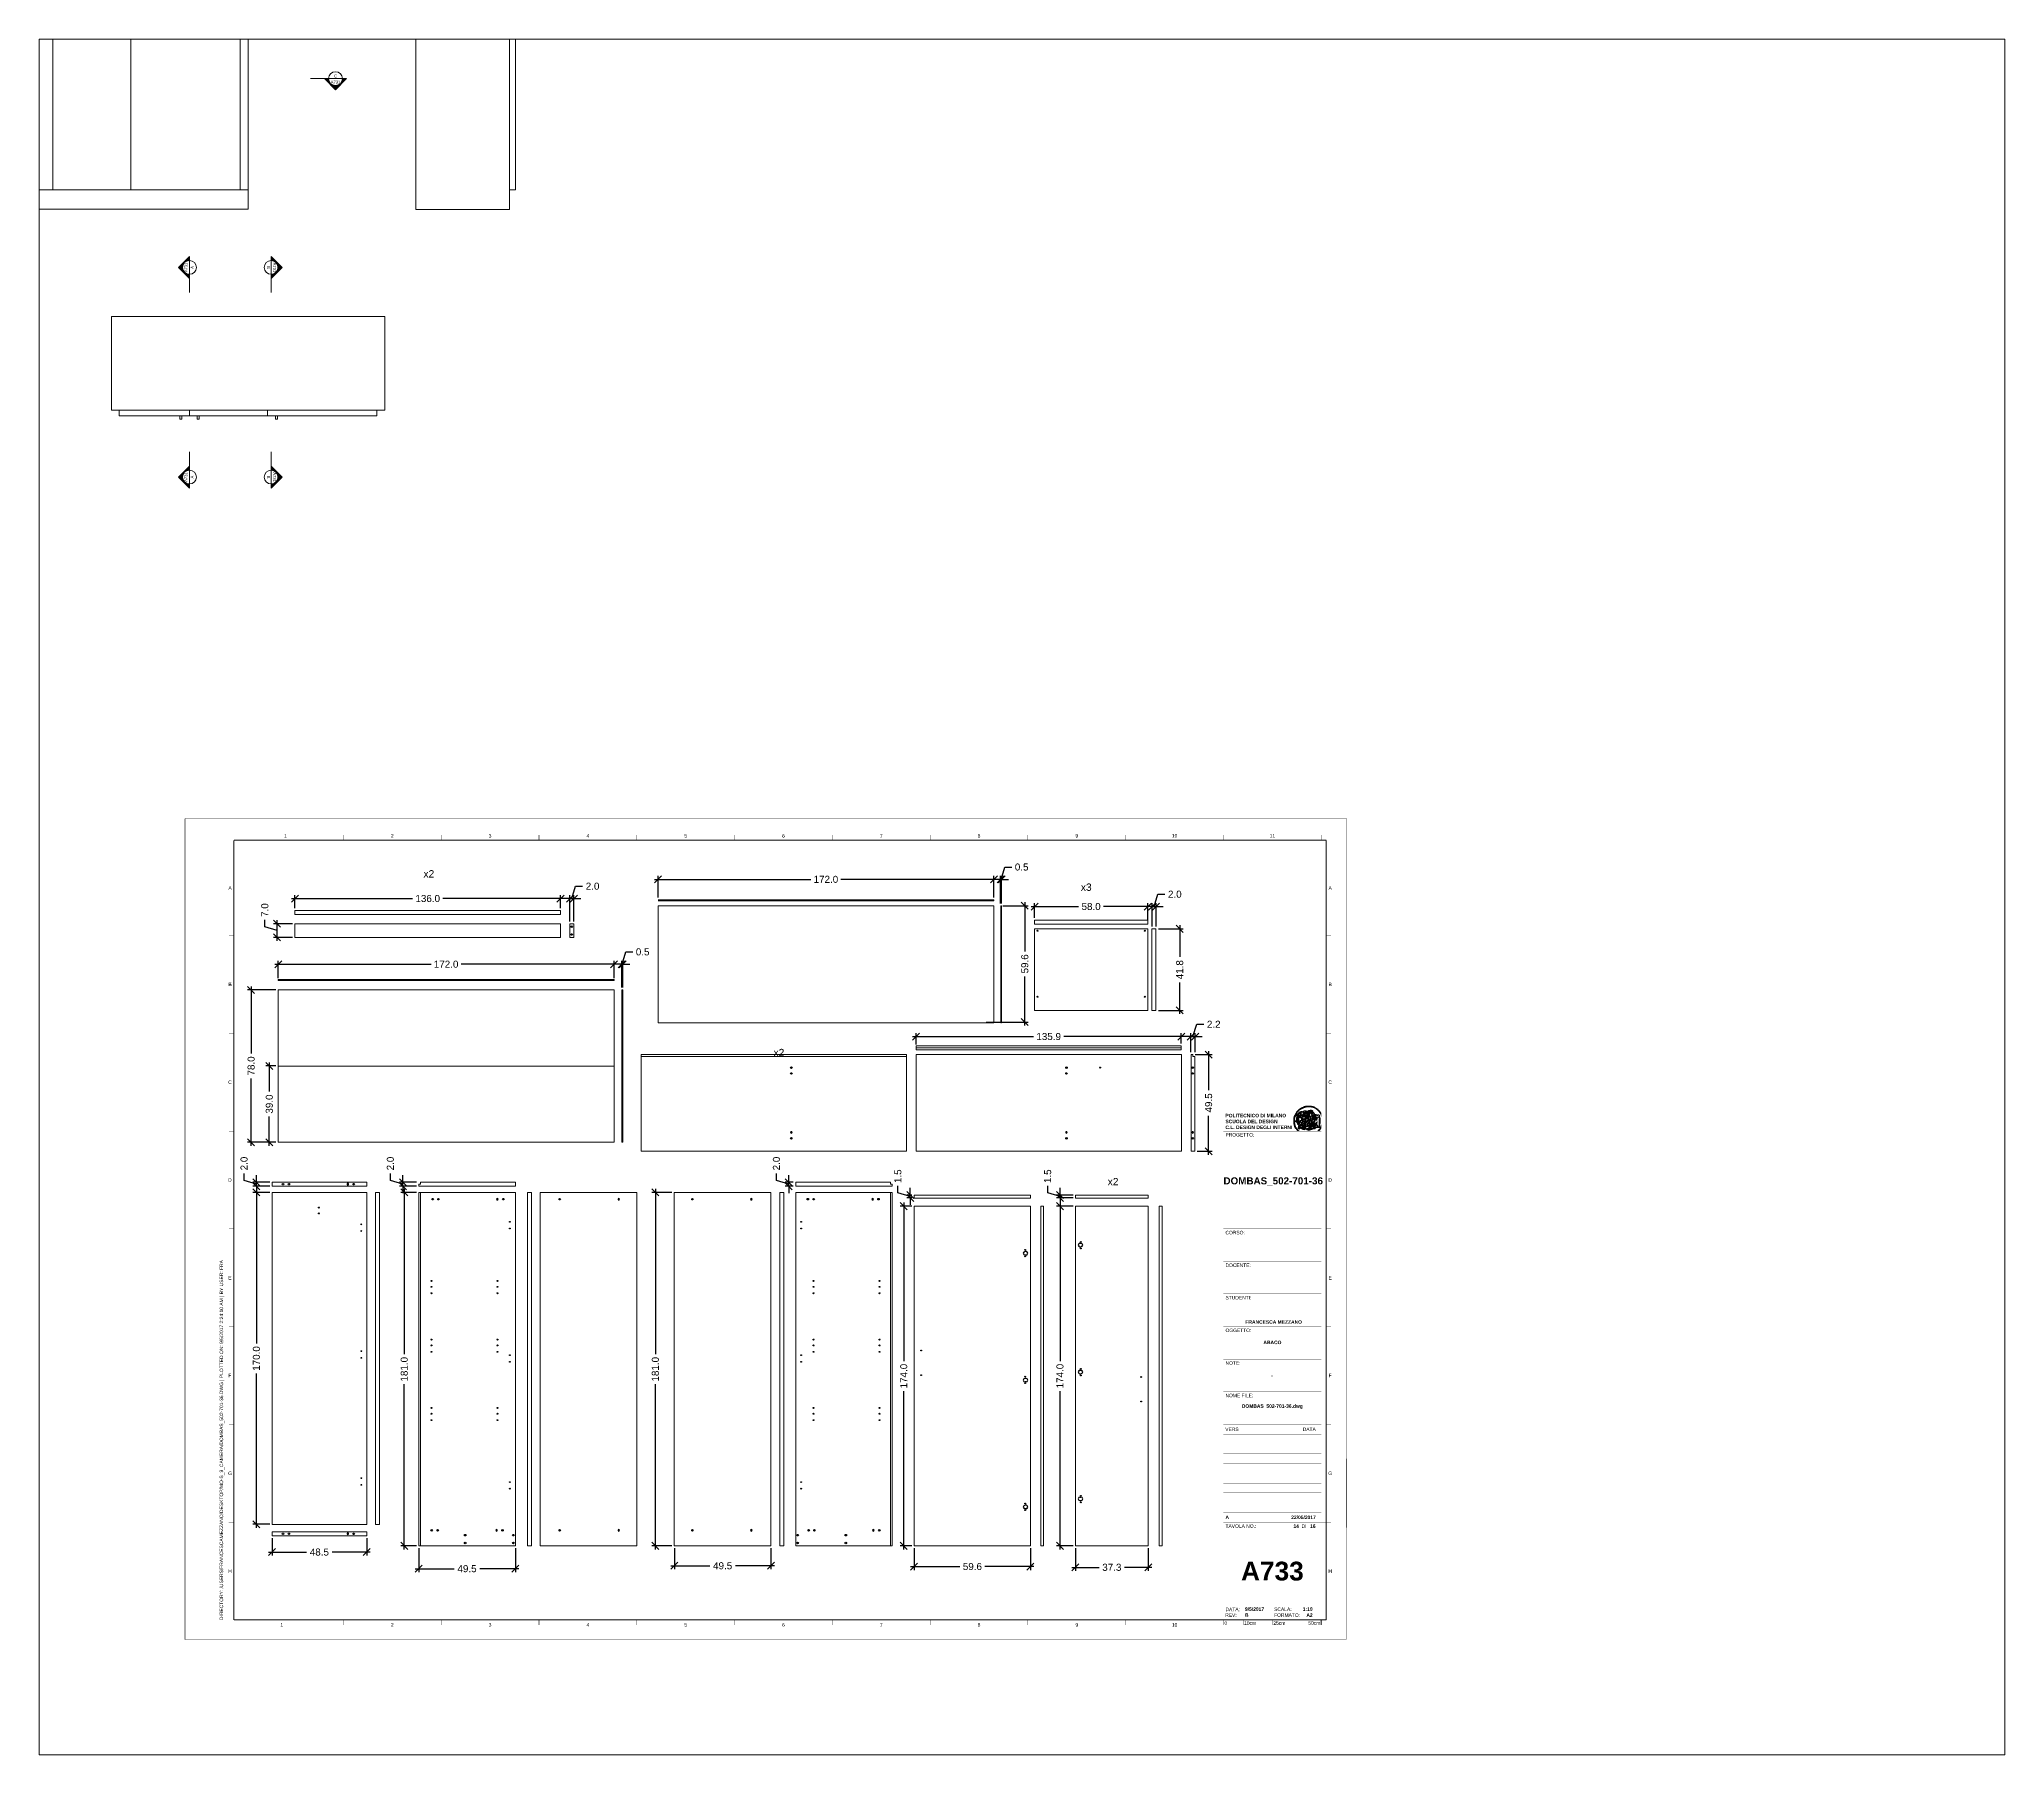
# Paper-space layout 'A733' of a CAD drawing. Header units: millimetres. Extents: x -75 to 930, y -60 to 818.
# The model-space entities are those that its viewports show. They can reach past a viewport. Long polylines and large blocks are cut down to what shows.
import ezdxf
from ezdxf.enums import TextEntityAlignment as Align

# ---------------------------------------------------------------- set-up
doc = ezdxf.new("R2010")
doc.units = ezdxf.units.MM
doc.set_wipeout_variables(frame=1)
for name, color, linetype, lineweight in [('A-ANNO-SYMB', 3, 'Continuous', 18), ('A-ELEV-MBE', 7, 'Continuous', 18), ('A-PRSP-1', 7, 'Continuous', 40)]:
    doc.layers.add(name, color=color, linetype=linetype, lineweight=lineweight)
for name, color, linetype in [('G-ANNO-LOGO', 3, 'Continuous'), ('G-ANNO-TEXT', 3, 'Continuous'), ('G-ANNO-TTLB', 3, 'Continuous'), ('particolari', 6, 'Continuous')]:
    doc.layers.add(name, color=color, linetype=linetype)
doc.layers.add('G-ANNO-NPLT', color=210, linetype='Continuous', plot=False)
doc.styles.add('ARIAL', font='Arial.ttf')
doc.styles.add('ARIAL-BOLD', font='Arial Bold.ttf')
doc.styles.add('E-ARIAL', font='Arial.ttf')
doc.styles.get("Standard").update_dxf_attribs({"font": 'Arial.ttf'})
doc.dimstyles.new('TICK_36', dxfattribs={"dimtxt": 3.6, "dimasz": 3.6, "dimexe": 1.8, "dimexo": 1.2, "dimgap": 1.8, "dimtad": 0, "dimdec": 1, "dimzin": 0, "dimdsep": 46, "dimtxsty": 'ARIAL', "dimblk": 'OBLIQUE', "dimcen": 1.8, "dimdle": 1.8, "dimclrd": 3, "dimclre": 4, "dimclrt": 3, "dimadec": 0, "dimazin": 0, "dimtfac": 1, "dimtdec": 1, "dimtmove": 1, "dimatfit": 3, "dimldrblk": 'OBLIQUE', "dimfxl": 1, "dimtfill": 1, "dimtolj": 1, "dimtzin": 0, "dimarcsym": 0})

# ---------------------------------------------------------------- blocks, each defined once
blk = doc.blocks.new('logoPolimi')
for p, q in [((-2.37, 0.12), (-2.16, 0.11)), ((-2.37, 0.01), (-2.16, 0.01)), ((-2.36, 0.23), (-2.15, 0.21)), ((-2.35, 0.34), (-2.14, 0.31)), ((-2.33, 0.45), (-2.12, 0.41)), ((-2.3, 0.55), (-2.1, 0.51)), ((-2.28, 0.66), (-2.07, 0.6)), ((-2.24, 0.77), (-2.04, 0.7)), ((-2.2, 0.87), (-2.01, 0.79)), ((-2.16, 0.97), (-1.97, 0.89)), ((-2.11, 1.07), (-1.93, 0.98)), ((-2.06, 1.17), (-1.88, 1.07)), ((-2.01, 1.26), (-1.83, 1.15)), ((-1.94, 1.36), (-1.77, 1.24)), ((-1.88, 1.45), (-1.71, 1.32)), ((-1.84, 0.03), (-1.82, 0.35)), ((-1.81, 1.53), (-1.65, 1.4)), ((-1.74, 1.61), (-1.58, 1.47)), ((-1.73, 0.59), (-1.73, 0.59)), ((-1.73, 0.59), (-1.73, 0.59)), ((-1.66, 1.69), (-1.51, 1.54)), ((-1.65, 0.57), (-1.65, 0.57)), ((-1.59, 1.12), (-1.59, 1.12)), ((-1.58, 1.77), (-1.44, 1.61)), ((-1.51, 0.55), (-1.51, 0.55)), ((-1.51, 0.55), (-1.51, 0.55)), ((-1.49, 1.84), (-1.36, 1.68)), ((-1.41, 1.91), (-1.28, 1.74)), ((-1.32, 1.97), (-1.2, 1.8)), ((-1.31, 0.79), (-1.21, 0.75)), ((-1.21, 0.75), (-1.31, 0.79)), ((-1.21, 0.75), (-1.31, 0.79)), ((-1.22, 2.03), (-1.11, 1.85)), ((-1.21, 0.75), (-1.21, 0.75)), ((-1.21, 0.75), (-1.21, 0.75)), ((-1.19, 0.76), (-1.19, 0.76)), ((-1.19, 0.76), (-1.19, 0.76)), ((-1.17, 0.99), (-1.18, 0.99)), ((-1.18, 0.99), (-1.17, 0.99)), ((-1.16, 0.57), (-1.16, 0.57)), ((-1.16, 0.57), (-1.16, 0.57)), ((-1.13, 2.09), (-1.03, 1.9)), ((-1.1, 0.01), (-0.99, 0.06)), ((-0.99, 0.06), (-1.1, 0.01)), ((-0.99, 0.06), (-1.1, 0.01)), ((-1.03, 2.14), (-0.94, 1.95)), ((-0.99, 0.06), (-0.99, 0.06)), ((-0.99, 0.06), (-0.99, 0.06)), ((-0.97, 0.79), (-0.98, 0.79)), ((-0.89, 0.84), (-0.97, 0.79)), ((-0.97, 0.79), (-0.89, 0.84)), ((-0.96, 1.41), (-0.96, 1.41)), ((-0.96, 1.41), (-0.96, 1.41)), ((-0.93, 2.18), (-0.84, 1.99)), ((-0.89, 0.84), (-0.82, 0.87)), ((-0.82, 0.87), (-0.89, 0.84)), ((-0.89, 0.84), (-0.82, 0.87)), ((-0.88, 0.83), (-0.89, 0.84)), ((-0.85, 1.39), (-0.85, 1.39)), ((-0.85, 1.39), (-0.85, 1.39)), ((-0.84, 0.14), (-0.84, 0.14)), ((-0.83, 2.22), (-0.75, 2.03)), ((-0.77, 1.08), (-0.78, 1.08)), ((-0.78, 1.08), (-0.77, 1.08)), ((-0.61, 1.12), (-0.77, 1.08)), ((-0.77, 1.08), (-0.61, 1.12)), ((-0.77, 1.08), (-0.61, 1.12)), ((-0.75, 1.3), (-0.76, 1.29)), ((-0.76, 1.29), (-0.75, 1.3)), ((-0.72, 2.26), (-0.66, 2.06)), ((-0.65, 0.99), (-0.7, 0.96)), ((-0.69, 0.18), (-0.68, 0.18)), ((-0.66, 0.93), (-0.66, 0.93)), ((-0.66, 0.93), (-0.64, 0.93)), ((-0.66, 0.93), (-0.66, 0.93)), ((-0.66, 0.93), (-0.66, 0.93)), ((-0.63, 1.01), (-0.63, 1.01)), ((-0.63, 1.01), (-0.62, 1.01)), ((-0.63, 0.66), (-0.63, 0.66)), ((-0.61, 2.29), (-0.56, 2.09)), ((-0.6, 1.12), (-0.61, 1.12)), ((-0.61, 1.12), (-0.6, 1.12)), ((-0.61, 1.12), (-0.6, 1.12)), ((-0.61, 0.86), (-0.57, 0.85)), ((-0.57, 0.85), (-0.61, 0.86)), ((-0.61, 0.86), (-0.57, 0.85)), ((-0.53, 1.08), (-0.6, 1.12)), ((-0.6, 1.12), (-0.6, 1.11)), ((-0.6, 1.12), (-0.53, 1.08)), ((-0.57, 0.8), (-0.59, 0.8)), ((-0.57, 0.85), (-0.53, 0.84)), ((-0.57, 0.85), (-0.57, 0.85)), ((-0.57, 0.85), (-0.57, 0.85)), ((-0.57, 0.85), (-0.53, 0.84)), ((-0.56, 0.29), (-0.49, 0.48)), ((-0.56, 0.14), (-0.56, 0.29)), ((-0.5, 0.11), (-0.56, 0.14)), ((-0.53, 0.84), (-0.51, 0.84)), ((-0.53, 0.84), (-0.51, 0.84)), ((-0.53, 0.84), (-0.53, 0.84)), ((-0.51, 2.32), (-0.46, 2.11)), ((-0.51, 0.11), (-0.51, 0.11)), ((-0.51, 0.11), (-0.51, 0.11)), ((-0.34, 0.33), (-0.5, 0.11)), ((-0.49, 0.48), (-0.41, 0.55)), ((-0.42, 0.8), (-0.47, 0.79)), ((-0.42, 0.8), (-0.47, 0.79)), ((-0.47, 0.79), (-0.45, 0.76)), ((-0.47, 0.79), (-0.45, 0.76)), ((-0.45, 1.14), (-0.42, 1.11)), ((-0.42, 1.26), (-0.36, 1.22)), ((-0.41, 0.55), (-0.34, 0.49)), ((-0.4, 2.34), (-0.36, 2.13)), ((-0.4, 1.37), (-0.38, 1.38)), ((-0.39, 1.37), (-0.4, 1.37)), ((-0.35, 1.33), (-0.4, 1.37)), ((-0.39, 1.24), (-0.4, 1.23)), ((-0.38, 1.14), (-0.38, 1.14)), ((-0.34, 0.49), (-0.09, 0.48)), ((-0.16, 0.32), (-0.34, 0.33)), ((-0.14, 0.32), (-0.31, 0.34)), ((-0.29, 2.35), (-0.26, 2.14)), ((-0.28, 1.3), (-0.29, 1.3)), ((-0.28, 1.3), (-0.28, 1.3)), ((-0.18, 2.36), (-0.16, 2.15)), ((-0.16, 1.24), (-0.16, 1.25)), ((-0.16, 1.25), (-0.16, 1.25)), ((-0.16, 0.49), (-0.14, 0.64)), ((-0.06, 0.27), (-0.16, 0.32)), ((-0.1, 0.88), (-0.09, 0.87)), ((-0.08, 1.37), (-0.08, 1.38)), ((-0.08, 1.23), (-0.05, 1.21)), ((-0.05, 1.21), (-0.08, 1.23)), ((-0.08, 1.23), (-0.05, 1.21)), ((-0.07, 2.37), (-0.06, 2.16)), ((-0.03, 0.26), (-0.06, 0.27)), ((-0.05, 1.21), (-0.04, 1.21)), ((-0.04, 1.21), (-0.05, 1.21)), ((-0.04, 1.21), (-0.04, 1.21)), ((-0.04, 1.21), (-0.04, 1.21)), ((-0.04, 0.48), (-0.03, 0.26)), ((0.03, 1.15), (0.03, 1.15)), ((0.03, 0.66), (0.03, 0.67)), ((0.04, 2.37), (0.04, 2.16)), ((0.07, 0.58), (0.07, 0.57)), ((0.1, 1.18), (0.1, 1.18)), ((0.1, 0.84), (0.1, 0.84)), ((0.13, 1.32), (0.17, 1.19)), ((0.15, 2.36), (0.14, 2.16)), ((0.14, 0.71), (0.34, 0.65)), ((0.31, 0.56), (0.17, 0.63)), ((0.26, 2.36), (0.24, 2.15)), ((0.27, 1.61), (0.27, 1.61)), ((0.27, 1.61), (0.27, 1.61)), ((0.27, 1.61), (0.27, 1.61)), ((0.29, 1.29), (0.29, 1.29)), ((0.29, 1.29), (0.29, 1.29)), ((0.29, 1.29), (0.29, 1.29)), ((0.29, 1.29), (0.29, 1.29)), ((0.33, 0.49), (0.34, 0.49)), ((0.33, 0.03), (0.35, 0.03)), ((0.33, 0.03), (0.35, 0.03)), ((0.37, 2.34), (0.34, 2.13)), ((0.34, 0.65), (0.34, 0.64)), ((0.35, 0.03), (0.57, 0.06)), ((0.35, 0.03), (0.57, 0.06)), ((0.35, 0.03), (0.35, 0.03)), ((0.35, 0.03), (0.35, 0.03)), ((0.38, 1.36), (0.37, 1.35)), ((0.38, 0.34), (0.37, 0.34)), ((0.38, 0.34), (0.38, 0.34)), ((0.43, 0.67), (0.39, 0.64)), ((0.48, 2.32), (0.44, 2.12)), ((0.49, 1.05), (0.51, 1.13)), ((0.51, 1.13), (0.49, 1.05)), ((0.49, 1.05), (0.51, 1.13)), ((0.51, 1.31), (0.5, 1.29)), ((0.51, 1.13), (0.52, 1.23)), ((0.52, 1.23), (0.51, 1.23)), ((0.51, 1.23), (0.52, 1.23)), ((0.52, 1.23), (0.51, 1.13)), ((0.51, 1.13), (0.52, 1.23)), ((0.52, 1.24), (0.6, 1.37)), ((0.52, 1.23), (0.6, 1.36)), ((0.6, 1.36), (0.52, 1.23)), ((0.52, 1.23), (0.52, 1.23)), ((0.52, 1.23), (0.52, 1.24)), ((0.52, 1.23), (0.52, 1.23)), ((0.55, 1.07), (0.53, 1.06)), ((0.53, 1.04), (0.53, 1.06)), ((0.53, 1.05), (0.53, 1.04)), ((0.59, 2.3), (0.54, 2.09)), ((0.54, 0.3), (0.63, 0.32)), ((0.54, -0.08), (0.61, 0.06)), ((0.61, 0.06), (0.54, -0.08)), ((0.54, -0.08), (0.61, 0.06)), ((0.56, 0.19), (0.59, 0.21)), ((0.57, 1.07), (0.57, 1.07)), ((0.57, 1.07), (0.57, 1.07)), ((0.57, 1.07), (0.57, 1.07)), ((0.57, 1.07), (0.57, 1.07)), ((0.57, 1.07), (0.57, 1.07)), ((0.57, 1.07), (0.57, 1.07)), ((0.57, 1.07), (0.57, 1.07)), ((0.58, 0.3), (0.59, 0.29)), ((0.59, 0.78), (0.59, 0.79)), ((0.59, 0.79), (0.59, 0.79)), ((0.59, 0.79), (0.59, 0.79)), ((0.59, 0.79), (0.59, 0.78)), ((0.61, 0.06), (0.6, 0.07)), ((0.6, 0.07), (0.61, 0.06)), ((0.61, 0.06), (0.61, 0.07)), ((0.62, 0.21), (0.65, 0.22)), ((0.69, 2.27), (0.63, 2.07)), ((0.64, 1.37), (0.65, 1.37)), ((0.69, 0.86), (0.68, 0.86)), ((0.68, 0.86), (0.69, 0.86)), ((0.68, 0.76), (0.68, 0.76)), ((0.8, 2.23), (0.73, 2.03)), ((0.76, 0.26), (0.76, 0.26)), ((0.9, 2.19), (0.82, 2)), ((0.82, 0.35), (0.84, 0.36)), ((0.82, 0.35), (0.82, 0.35)), ((0.84, 0.36), (0.84, 0.37)), ((0.85, 0.34), (1.05, 0.35)), ((1, 2.15), (0.91, 1.96)), ((0.93, 1.05), (0.93, 1.05)), ((0.93, 1.05), (0.93, 1.05)), ((0.93, 1.05), (0.93, 1.04)), ((0.93, 1.05), (0.93, 1.05)), ((0.97, 0.66), (0.96, 0.66)), ((1.01, 0.97), (0.98, 0.96)), ((1.1, 2.1), (1, 1.91)), ((1.2, 2.04), (1.09, 1.86)), ((1.17, 0.96), (1.17, 0.95)), ((1.17, 0.95), (1.17, 0.95)), ((1.29, 1.99), (1.18, 1.81)), ((1.38, 1.92), (1.26, 1.75)), ((1.34, 0.37), (1.26, 0.04)), ((1.27, 0.37), (1.27, 0.38)), ((1.28, 0.95), (1.28, 0.95)), ((1.47, 1.86), (1.34, 1.69)), ((1.37, 0.73), (1.46, 0.81)), ((1.41, 0.4), (1.41, 0.41)), ((1.56, 1.79), (1.42, 1.63)), ((1.64, 1.71), (1.49, 1.56)), ((1.49, 0.9), (1.57, 0.92)), ((1.72, 1.63), (1.56, 1.49)), ((1.67, 0.6), (1.57, 0.53)), ((1.79, 1.55), (1.63, 1.41)), ((1.86, 1.47), (1.7, 1.34)), ((1.93, 1.38), (1.76, 1.26)), ((1.99, 1.29), (1.81, 1.17)), ((2.05, 1.19), (1.87, 1.09)), ((2.1, 1.1), (1.92, 1)), ((2.15, 1), (1.96, 0.91)), ((2.19, 0.9), (2, 0.82)), ((2.23, 0.79), (2.04, 0.72)), ((2.27, 0.69), (2.07, 0.63)), ((2.3, 0.58), (2.09, 0.53)), ((2.32, 0.47), (2.12, 0.43)), ((2.34, 0.37), (2.13, 0.33)), ((2.36, 0.26), (2.15, 0.23)), ((2.37, 0.15), (2.16, 0.13)), ((2.37, 0.04), (2.16, 0.03)), ((-2.37, -0.1), (-2.16, -0.09)), ((-2.36, -0.21), (-2.15, -0.19)), ((-2.35, -0.32), (-2.14, -0.29)), ((-2.33, -0.43), (-2.12, -0.39)), ((-2.31, -0.54), (-2.1, -0.49)), ((-2.28, -0.65), (-2.08, -0.59)), ((-2.25, -0.75), (-2.05, -0.69)), ((-2.21, -0.86), (-2.02, -0.78)), ((-2.17, -0.96), (-1.98, -0.87)), ((-2.12, -1.06), (-1.93, -0.96)), ((-2.07, -1.16), (-1.89, -1.05)), ((-2.04, -0.15), (-1.97, -0.2)), ((-2.01, -1.25), (-1.84, -1.14)), ((-1.95, -1.34), (-1.78, -1.22)), ((-1.89, -1.43), (-1.72, -1.31)), ((-1.82, -1.52), (-1.66, -1.38)), ((-1.75, -1.6), (-1.59, -1.46)), ((-1.67, -1.68), (-1.52, -1.53)), ((-1.58, -0.12), (-1.6, -0.18)), ((-1.6, -0.18), (-1.58, -0.28)), ((-1.57, -0.54), (-1.59, -0.54)), ((-1.59, -0.54), (-1.59, -0.54)), ((-1.59, -1.76), (-1.45, -1.6)), ((-1.56, -0.32), (-1.56, -0.31)), ((-1.56, -0.31), (-1.56, -0.31)), ((-1.53, -0.65), (-1.53, -0.65)), ((-1.53, -0.65), (-1.53, -0.65)), ((-1.51, -1.83), (-1.37, -1.67)), ((-1.48, -0.86), (-1.48, -0.85)), ((-1.42, -0.37), (-1.42, -0.37)), ((-1.42, -1.9), (-1.29, -1.73)), ((-1.38, -0.46), (-1.38, -0.46)), ((-1.33, -1.96), (-1.21, -1.79)), ((-1.31, -0.24), (-1.31, -0.23)), ((-1.31, -0.23), (-1.31, -0.24)), ((-1.24, -2.02), (-1.13, -1.84)), ((-1.23, -0.19), (-1.23, -0.19)), ((-1.23, -0.19), (-1.23, -0.19)), ((-1.23, -0.19), (-1.23, -0.19)), ((-1.23, -0.19), (-1.23, -0.19)), ((-1.14, -2.08), (-1.04, -1.89)), ((-1.04, -2.13), (-0.95, -1.94)), ((-1.01, -0.39), (-1.02, -0.39)), ((-1.02, -0.39), (-1.01, -0.39)), ((-1.02, -0.7), (-1.02, -0.7)), ((-1.02, -0.7), (-1.02, -0.7)), ((-1.02, -0.7), (-1.02, -0.7)), ((-0.94, -2.18), (-0.86, -1.98)), ((-0.84, -2.22), (-0.77, -2.02)), ((-0.79, -0.51), (-0.83, -0.58)), ((-0.83, -0.58), (-0.79, -0.51)), ((-0.83, -0.58), (-0.79, -0.51)), ((-0.78, -1.05), (-0.83, -0.94)), ((-0.83, -0.94), (-0.78, -1.05)), ((-0.83, -0.94), (-0.83, -0.94)), ((-0.83, -0.94), (-0.78, -1.05)), ((-0.82, -1.23), (-0.82, -1.23)), ((-0.82, -1.23), (-0.77, -1.23)), ((-0.77, -1.23), (-0.82, -1.23)), ((-0.82, -1.23), (-0.82, -1.23)), ((-0.77, -1.23), (-0.82, -1.23)), ((-0.75, -0.96), (-0.8, -0.89)), ((-0.8, -0.89), (-0.79, -0.92)), ((-0.79, -0.92), (-0.8, -0.89)), ((-0.8, -0.89), (-0.75, -0.96)), ((-0.79, -0.92), (-0.8, -0.89)), ((-0.8, -0.89), (-0.8, -0.89)), ((-0.8, -0.89), (-0.75, -0.96)), ((-0.79, -0.92), (-0.78, -0.95)), ((-0.78, -0.95), (-0.79, -0.92)), ((-0.78, -0.95), (-0.79, -0.92)), ((-0.77, -0.49), (-0.78, -0.48)), ((-0.78, -0.48), (-0.77, -0.49)), ((-0.78, -0.95), (-0.76, -1)), ((-0.76, -1), (-0.78, -0.95)), ((-0.76, -1), (-0.78, -0.95)), ((-0.71, -0.89), (-0.75, -0.87)), ((-0.75, -0.87), (-0.71, -0.89)), ((-0.75, -0.87), (-0.71, -0.89)), ((-0.72, -1.01), (-0.75, -0.96)), ((-0.75, -0.96), (-0.72, -1.01)), ((-0.75, -0.96), (-0.72, -1.01)), ((-0.74, -2.25), (-0.67, -2.05)), ((-0.64, -0.93), (-0.71, -0.89)), ((-0.71, -0.89), (-0.64, -0.93)), ((-0.71, -0.89), (-0.64, -0.93)), ((-0.66, -0.53), (-0.66, -0.53)), ((-0.66, -0.53), (-0.66, -0.53)), ((-0.66, -0.53), (-0.66, -0.53)), ((-0.63, -2.29), (-0.57, -2.08)), ((-0.52, -2.31), (-0.48, -2.11)), ((-0.39, -0.81), (-0.51, -0.69)), ((-0.51, -1.04), (-0.5, -1.04)), ((-0.48, -0.42), (-0.48, -0.42)), ((-0.48, -0.42), (-0.48, -0.42)), ((-0.48, -0.42), (-0.48, -0.42)), ((-0.42, -2.33), (-0.38, -2.13)), ((-0.41, -0.51), (-0.41, -0.51)), ((-0.38, -0.05), (-0.39, -0.12)), ((-0.39, -0.12), (-0.37, -0.1)), ((-0.35, -0.14), (-0.37, -0.08)), ((-0.37, -0.09), (-0.37, -0.09)), ((-0.33, -0.12), (-0.35, -0.14)), ((-0.32, -0.14), (-0.35, -0.14)), ((-0.35, -0.18), (-0.34, -0.22)), ((-0.34, -0.08), (-0.29, -0.16)), ((-0.34, -0.22), (-0.34, -0.22)), ((-0.27, -0.17), (-0.32, -0.14)), ((-0.31, -2.35), (-0.28, -2.14)), ((-0.25, -0.91), (-0.26, -0.9)), ((-0.26, -1.29), (0.1, -1.2)), ((0.1, -1.2), (-0.26, -1.29)), ((0.08, -1.4), (-0.26, -1.29)), ((-0.26, -1.29), (0.08, -1.4)), ((-0.26, -1.38), (-0.26, -1.29)), ((-0.26, -1.29), (-0.26, -1.29)), ((-0.26, -1.29), (-0.26, -1.38)), ((-0.26, -1.29), (0.08, -1.4)), ((-0.26, -1.29), (-0.26, -1.29)), ((0.08, -1.49), (-0.26, -1.38)), ((-0.26, -1.38), (0.09, -1.49)), ((-0.2, -2.36), (-0.18, -2.15)), ((-0.14, -0.15), (-0.16, -0.13)), ((-0.11, -0.04), (-0.12, -0.05)), ((-0.09, -2.37), (-0.08, -2.16)), ((-0.04, -0.41), (-0.01, -0.44)), ((-0.01, -0.44), (-0.04, -0.41)), ((-0.04, -0.41), (-0.01, -0.44)), ((0.03, -2.37), (0.02, -2.16)), ((0.07, -0.84), (0.07, -0.84)), ((0.07, -0.84), (0.07, -0.84)), ((0.1, -1.2), (0.08, -1.32)), ((0.08, -1.32), (0.13, -1.2)), ((0.08, -1.4), (0.72, -1.22)), ((0.72, -1.22), (0.08, -1.4)), ((0.08, -1.4), (0.72, -1.22)), ((0.72, -1.31), (0.08, -1.49)), ((0.08, -1.44), (0.08, -1.4)), ((0.08, -1.4), (0.08, -1.44)), ((0.08, -1.4), (0.08, -1.49)), ((0.08, -1.49), (0.08, -1.44)), ((0.08, -1.44), (0.08, -1.44)), ((0.08, -1.44), (0.08, -1.45)), ((0.08, -1.45), (0.08, -1.46)), ((0.08, -1.46), (0.08, -1.49)), ((0.1, -1.01), (0.09, -0.86)), ((0.1, -1.01), (0.09, -0.86)), ((0.09, -1.49), (0.72, -1.31)), ((0.1, -1.2), (0.12, -1.04)), ((0.12, -1.04), (0.1, -1.2)), ((0.13, -1.2), (0.1, -1.2)), ((0.1, -1.2), (0.13, -1.2)), ((0.13, -1.2), (0.1, -1.2)), ((0.1, -1.2), (0.1, -1.2)), ((0.11, -0.44), (0.11, -0.44)), ((0.11, -0.44), (0.11, -0.44)), ((0.12, -0.21), (0.12, -0.21)), ((0.12, -0.21), (0.12, -0.21)), ((0.12, -0.21), (0.12, -0.21)), ((0.12, -0.21), (0.12, -0.21)), ((0.12, -0.21), (0.12, -0.21)), ((0.12, -0.21), (0.12, -0.21)), ((0.12, -0.21), (0.12, -0.21)), ((0.12, -0.21), (0.12, -0.21)), ((0.12, -0.21), (0.12, -0.21)), ((0.12, -0.21), (0.12, -0.21)), ((0.12, -0.21), (0.12, -0.21)), ((0.12, -0.21), (0.12, -0.21)), ((0.12, -0.21), (0.12, -0.21)), ((0.12, -0.56), (0.14, -0.53)), ((0.14, -0.53), (0.12, -0.56)), ((0.12, -0.56), (0.14, -0.53)), ((0.12, -1.04), (0.12, -1.04)), ((0.12, -1.04), (0.12, -1.04)), ((0.12, -1.04), (0.12, -1.04)), ((0.14, -2.37), (0.12, -2.16)), ((0.21, -0.99), (0.13, -1.2)), ((0.13, -1.2), (0.21, -0.99)), ((0.36, -1.14), (0.13, -1.2)), ((0.13, -1.2), (0.26, -1.17)), ((0.14, -0.53), (0.16, -0.49)), ((0.16, -0.49), (0.14, -0.53)), ((0.14, -0.53), (0.16, -0.49)), ((0.16, -0.49), (0.16, -0.49)), ((0.16, -0.49), (0.16, -0.49)), ((0.28, -1.19), (0.21, -0.99)), ((0.21, -0.99), (0.31, -1.27)), ((0.25, -2.36), (0.22, -2.15)), ((0.24, -0.17), (0.24, -0.16)), ((0.24, -0.16), (0.24, -0.17)), ((0.25, -0.84), (0.25, -0.88)), ((0.25, -0.88), (0.25, -0.84)), ((0.25, -0.88), (0.25, -0.84)), ((0.25, -0.88), (0.29, -1.17)), ((0.26, -0.88), (0.25, -0.88)), ((0.31, -1.27), (0.25, -0.88)), ((0.26, -1.17), (0.28, -1.16)), ((0.28, -1.16), (0.36, -1.14)), ((0.29, -1.17), (0.28, -1.19)), ((0.35, -2.34), (0.32, -2.14)), ((0.36, -1.14), (0.72, -1.22)), ((0.72, -1.22), (0.36, -1.14)), ((0.46, -2.32), (0.42, -2.12)), ((0.49, -0.31), (0.49, -0.31)), ((0.49, -0.31), (0.49, -0.31)), ((0.5, -0.27), (0.5, -0.27)), ((0.51, -0.27), (0.51, -0.27)), ((0.57, -2.3), (0.52, -2.1)), ((0.68, -2.27), (0.62, -2.07)), ((0.78, -2.24), (0.71, -2.04)), ((0.72, -0.81), (0.75, -0.89)), ((0.72, -1.22), (0.72, -1.31)), ((0.72, -1.31), (0.72, -1.22)), ((0.74, -0.23), (0.74, -0.23)), ((0.74, -0.23), (0.75, -0.24)), ((0.75, -0.23), (0.75, -0.23)), ((0.89, -2.2), (0.81, -2)), ((0.86, -0.25), (0.82, -0.34)), ((0.87, -0.22), (0.86, -0.23)), ((0.87, -0.22), (0.86, -0.25)), ((0.99, -2.15), (0.9, -1.96)), ((0.96, -0.58), (0.96, -0.57)), ((1.09, -2.11), (0.99, -1.92)), ((1.05, -1.05), (1.04, -1.05)), ((1.19, -2.05), (1.08, -1.87)), ((1.28, -2), (1.17, -1.82)), ((1.37, -1.93), (1.25, -1.76)), ((1.31, -0.27), (1.3, -0.26)), ((1.3, -0.26), (1.3, -0.26)), ((1.3, -0.26), (1.3, -0.26)), ((1.3, -0.26), (1.31, -0.27)), ((1.3, -0.26), (1.3, -0.26)), ((1.46, -1.87), (1.33, -1.7)), ((1.54, -1.8), (1.41, -1.64)), ((1.63, -1.72), (1.48, -1.57)), ((1.71, -1.65), (1.55, -1.5)), ((1.78, -1.57), (1.62, -1.43)), ((1.85, -1.48), (1.69, -1.35)), ((1.92, -1.39), (1.75, -1.27)), ((1.98, -1.3), (1.81, -1.19)), ((2.04, -1.21), (1.86, -1.1)), ((2.09, -1.11), (1.91, -1.01)), ((2.14, -1.01), (1.95, -0.92)), ((2.19, -0.91), (1.99, -0.83)), ((2.23, -0.81), (2.03, -0.74)), ((2.26, -0.7), (2.06, -0.64)), ((2.29, -0.6), (2.09, -0.55)), ((2.32, -0.49), (2.11, -0.45)), ((2.34, -0.38), (2.13, -0.35)), ((2.35, -0.27), (2.15, -0.25)), ((2.37, -0.08), (2.16, -0.07)), ((2.36, -0.16), (2.16, -0.15))]:
    blk.add_line(p, q)
for points in [[(-1.9, 0.12), (-1.94, 0.02), (-2.05, -0.09), (-2.05, -0.09)], [(-1.86, 0.38), (-1.86, 0.38), (-1.87, 0.19), (-1.9, 0.12)], [(-1.76, 0.6), (-1.76, 0.6), (-1.84, 0.57), (-1.86, 0.38)], [(-1.86, -0.04), (-1.84, 0.02), (-1.84, 0.03), (-1.84, 0.03)], [(-1.82, 0.78), (-1.83, 0.8), (-1.85, 0.86), (-1.83, 0.88)], [(-1.82, 0.78), (-1.83, 0.8), (-1.85, 0.86), (-1.83, 0.88)], [(-1.83, 0.88), (-1.81, 0.9), (-1.76, 0.96), (-1.76, 0.96)], [(-1.83, 0.88), (-1.81, 0.9), (-1.76, 0.96), (-1.76, 0.96)], [(-1.76, 0.6), (-1.83, 0.7), (-1.78, 0.74), (-1.78, 0.74)], [(-1.78, 0.74), (-1.79, 0.74), (-1.83, 0.7), (-1.76, 0.6)], [(-1.78, 0.74), (-1.8, 0.76), (-1.81, 0.78), (-1.82, 0.78)], [(-1.78, 0.74), (-1.8, 0.76), (-1.81, 0.78), (-1.82, 0.78)], [(-1.82, 0.35), (-1.81, 0.5), (-1.73, 0.59), (-1.73, 0.59)], [(-1.82, -0.19), (-1.73, -0.07), (-1.75, 0.14), (-1.75, 0.3)], [(-1.75, 0.33), (-1.75, 0.17), (-1.73, -0.05), (-1.8, -0.17)], [(-1.78, 0.74), (-1.75, 0.72), (-1.72, 0.69), (-1.68, 0.7)], [(-1.68, 0.7), (-1.72, 0.69), (-1.75, 0.72), (-1.78, 0.74)], [(-1.68, 0.7), (-1.72, 0.69), (-1.75, 0.72), (-1.78, 0.74)], [(-1.78, 0.74), (-1.78, 0.74), (-1.78, 0.74), (-1.78, 0.74)], [(-1.76, 0.96), (-1.68, 1.1), (-1.59, 1.12), (-1.59, 1.12)], [(-1.76, 0.96), (-1.68, 1.1), (-1.6, 1.12), (-1.6, 1.12)], [(-1.73, 0.59), (-1.74, 0.59), (-1.75, 0.6), (-1.76, 0.6)], [(-1.73, 0.59), (-1.74, 0.59), (-1.75, 0.6), (-1.76, 0.6)], [(-1.75, 0.3), (-1.76, 0.47), (-1.65, 0.57), (-1.65, 0.57)], [(-1.65, 0.57), (-1.65, 0.57), (-1.76, 0.5), (-1.75, 0.33)], [(-1.65, 0.57), (-1.68, 0.58), (-1.7, 0.58), (-1.73, 0.59)], [(-1.65, 0.57), (-1.68, 0.58), (-1.7, 0.58), (-1.73, 0.59)], [(-1.5, 0.71), (-1.53, 0.74), (-1.61, 0.71), (-1.68, 0.7)], [(-1.68, 0.7), (-1.61, 0.71), (-1.53, 0.73), (-1.5, 0.71)], [(-1.5, 0.71), (-1.53, 0.73), (-1.61, 0.71), (-1.68, 0.7)], [(-1.51, 0.55), (-1.56, 0.56), (-1.61, 0.56), (-1.65, 0.57)], [(-1.65, 0.57), (-1.61, 0.56), (-1.56, 0.56), (-1.51, 0.55)], [(-1.51, 0.55), (-1.56, 0.56), (-1.61, 0.56), (-1.65, 0.57)], [(-1.59, 1.12), (-1.6, 1.06), (-1.61, 0.99), (-1.61, 0.97)], [(-1.61, 0.97), (-1.61, 0.99), (-1.6, 1.06), (-1.59, 1.12)], [(-1.61, 0.97), (-1.61, 0.99), (-1.6, 1.06), (-1.59, 1.12)], [(-1.61, 0.97), (-1.61, 0.95), (-1.56, 0.88), (-1.54, 0.87)], [(-1.54, 0.87), (-1.56, 0.88), (-1.61, 0.95), (-1.61, 0.97)], [(-1.54, 0.87), (-1.56, 0.88), (-1.61, 0.96), (-1.61, 0.97)], [(-1.59, 1.12), (-1.59, 1.13), (-1.59, 1.15), (-1.58, 1.16)], [(-1.59, 1.12), (-1.59, 1.13), (-1.59, 1.15), (-1.58, 1.16)], [(-1.58, 1.16), (-1.57, 1.21), (-1.52, 1.23), (-1.49, 1.25)], [(-1.58, 1.16), (-1.57, 1.21), (-1.52, 1.23), (-1.49, 1.25)], [(-1.58, 0.36), (-1.58, 0.48), (-1.51, 0.55), (-1.51, 0.55)], [(-1.51, 0.55), (-1.51, 0.55), (-1.58, 0.48), (-1.58, 0.36)], [(-1.51, 0.55), (-1.51, 0.55), (-1.58, 0.48), (-1.58, 0.36)], [(-1.55, 0.04), (-1.55, 0.08), (-1.58, 0.25), (-1.58, 0.36)], [(-1.58, 0.36), (-1.58, 0.25), (-1.55, 0.08), (-1.55, 0.04)], [(-1.58, 0.36), (-1.58, 0.25), (-1.55, 0.08), (-1.55, 0.04)], [(-1.58, -0.12), (-1.57, -0.06), (-1.55, 0.02), (-1.55, 0.04)], [(-1.55, 0.04), (-1.55, 0.02), (-1.57, -0.06), (-1.58, -0.12)], [(-1.55, 0.04), (-1.55, 0.02), (-1.56, -0.04), (-1.57, -0.1)], [(-1.54, 0.87), (-1.52, 0.85), (-1.47, 0.83), (-1.44, 0.83)], [(-1.44, 0.83), (-1.47, 0.83), (-1.52, 0.85), (-1.54, 0.87)], [(-1.45, 0.83), (-1.47, 0.83), (-1.52, 0.85), (-1.54, 0.87)], [(-1.51, 0.55), (-1.33, 0.54), (-1.16, 0.57), (-1.16, 0.57)], [(-1.16, 0.57), (-1.16, 0.57), (-1.33, 0.54), (-1.51, 0.55)], [(-1.16, 0.57), (-1.16, 0.57), (-1.33, 0.54), (-1.51, 0.55)], [(-1.5, 0.71), (-1.46, 0.68), (-1.4, 0.62), (-1.33, 0.66)], [(-1.33, 0.66), (-1.4, 0.62), (-1.46, 0.68), (-1.5, 0.71)], [(-1.33, 0.66), (-1.4, 0.62), (-1.46, 0.68), (-1.5, 0.71)], [(-1.49, 1.25), (-1.46, 1.26), (-1.42, 1.33), (-1.39, 1.36)], [(-1.49, 1.25), (-1.46, 1.27), (-1.43, 1.34), (-1.39, 1.36)], [(-1.31, 0.79), (-1.33, 0.79), (-1.42, 0.83), (-1.45, 0.83)], [(-1.44, 0.83), (-1.42, 0.83), (-1.33, 0.79), (-1.31, 0.79)], [(-1.31, 0.79), (-1.33, 0.79), (-1.42, 0.83), (-1.44, 0.83)], [(-1.35, 1.1), (-1.4, 1.17), (-1.36, 1.23), (-1.29, 1.31)], [(-1.29, 1.31), (-1.36, 1.23), (-1.4, 1.17), (-1.35, 1.1)], [(-1.35, 1.1), (-1.4, 1.17), (-1.36, 1.23), (-1.29, 1.31)], [(-1.39, 1.36), (-1.35, 1.38), (-1.26, 1.4), (-1.19, 1.41)], [(-1.39, 1.36), (-1.35, 1.38), (-1.26, 1.4), (-1.19, 1.41)], [(-1.18, 0.99), (-1.24, 0.97), (-1.3, 1.03), (-1.35, 1.1)], [(-1.35, 1.1), (-1.3, 1.03), (-1.24, 0.97), (-1.18, 0.99)], [(-1.18, 1), (-1.24, 0.97), (-1.3, 1.03), (-1.35, 1.1)], [(-1.33, 0.66), (-1.28, 0.7), (-1.23, 0.73), (-1.21, 0.75)], [(-1.21, 0.75), (-1.23, 0.73), (-1.28, 0.7), (-1.33, 0.66)], [(-1.21, 0.75), (-1.23, 0.73), (-1.28, 0.7), (-1.33, 0.66)], [(-1.29, 1.31), (-1.22, 1.39), (-1.01, 1.41), (-0.96, 1.41)], [(-0.96, 1.41), (-1.01, 1.41), (-1.22, 1.39), (-1.29, 1.31)], [(-1.29, 1.31), (-1.22, 1.39), (-1.01, 1.41), (-0.96, 1.41)], [(-1.24, -0.02), (-1.21, -0.01), (-1.1, 0.01), (-1.1, 0.01)], [(-1.1, 0.01), (-1.1, 0.01), (-1.21, -0.01), (-1.24, -0.02)], [(-1.1, 0.01), (-1.1, 0.01), (-1.21, -0.01), (-1.24, -0.02)], [(-1.21, 0.75), (-1.2, 0.75), (-1.19, 0.76), (-1.19, 0.76)], [(-1.19, 0.76), (-1.19, 0.76), (-1.2, 0.75), (-1.21, 0.75)], [(-1.19, 0.76), (-1.19, 0.76), (-1.2, 0.76), (-1.21, 0.75)], [(-1.19, 1.41), (-1.11, 1.43), (-0.97, 1.41), (-0.97, 1.41)], [(-1.19, 1.41), (-1.12, 1.43), (-0.98, 1.41), (-0.98, 1.41)], [(-1.19, 0.76), (-1.19, 0.77), (-1.18, 0.78), (-1.18, 0.79)], [(-1.18, 0.79), (-1.18, 0.78), (-1.19, 0.77), (-1.19, 0.76)], [(-1.19, 0.76), (-1.19, 0.77), (-1.19, 0.78), (-1.18, 0.79)], [(-1.18, 0.68), (-1.18, 0.68), (-1.19, 0.71), (-1.19, 0.76)], [(-1.19, 0.76), (-1.19, 0.71), (-1.18, 0.68), (-1.18, 0.68)], [(-1.18, 0.68), (-1.18, 0.68), (-1.19, 0.71), (-1.19, 0.76)], [(-1.18, 0.97), (-1.18, 0.97), (-1.18, 0.98), (-1.17, 0.99)], [(-1.17, 0.99), (-1.18, 0.98), (-1.18, 0.97), (-1.18, 0.97)], [(-1.18, 0.97), (-1.18, 0.97), (-1.18, 0.98), (-1.17, 0.99)], [(-1.18, 0.79), (-1.17, 0.86), (-1.18, 0.95), (-1.18, 0.97)], [(-1.18, 0.97), (-1.18, 0.95), (-1.17, 0.86), (-1.18, 0.79)], [(-1.18, 0.79), (-1.17, 0.86), (-1.18, 0.95), (-1.18, 0.97)], [(-1.16, 0.57), (-1.17, 0.6), (-1.18, 0.64), (-1.18, 0.68)], [(-1.18, 0.68), (-1.18, 0.64), (-1.17, 0.6), (-1.16, 0.57)], [(-1.16, 0.57), (-1.17, 0.6), (-1.18, 0.64), (-1.18, 0.68)], [(-1.17, 0.99), (-1.17, 1.03), (-1.16, 1.09), (-1.14, 1.13)], [(-1.09, 0.42), (-1.1, 0.44), (-1.14, 0.48), (-1.16, 0.57)], [(-1.16, 0.57), (-1.14, 0.48), (-1.1, 0.44), (-1.09, 0.42)], [(-1.09, 0.42), (-1.1, 0.44), (-1.14, 0.48), (-1.16, 0.57)], [(-1.14, 1.13), (-1.12, 1.18), (-1.05, 1.31), (-1.05, 1.31)], [(-1.12, 0.46), (-1.12, 0.46), (-1.13, 0.38), (-1.11, 0.26)], [(-1.11, 0.26), (-1.08, 0.14), (-1.05, 0.03), (-1.05, 0.03)], [(-1.02, 0.32), (-1.02, 0.32), (-1.08, 0.4), (-1.09, 0.42)], [(-1.09, 0.42), (-1.08, 0.4), (-1.02, 0.32), (-1.02, 0.32)], [(-1.02, 0.32), (-1.02, 0.32), (-1.08, 0.4), (-1.09, 0.42)], [(-0.98, 0.2), (-0.98, 0.21), (-1.02, 0.32), (-1.02, 0.32)], [(-1.02, 0.32), (-1.02, 0.32), (-0.98, 0.21), (-0.98, 0.2)], [(-0.98, 0.2), (-0.98, 0.21), (-1.02, 0.32), (-1.02, 0.32)], [(-1.01, 0.12), (-1, 0.16), (-0.98, 0.19), (-0.98, 0.2)], [(-0.98, 0.2), (-0.98, 0.19), (-1, 0.16), (-1.01, 0.12)], [(-1.01, 0.12), (-1, 0.16), (-0.98, 0.19), (-0.98, 0.2)], [(-0.99, 0.06), (-1, 0.07), (-1.01, 0.1), (-1.01, 0.12)], [(-1.01, 0.12), (-1.01, 0.1), (-1, 0.07), (-0.99, 0.06)], [(-0.99, 0.06), (-1, 0.07), (-1.01, 0.1), (-1.01, 0.12)], [(-0.99, 0.06), (-0.99, 0.06), (-0.99, 0.06), (-0.98, 0.05)], [(-0.98, 0.05), (-0.99, 0.06), (-0.99, 0.06), (-0.99, 0.06)], [(-0.99, 0.05), (-0.99, 0.06), (-0.99, 0.06), (-0.99, 0.06)], [(-0.95, 0.02), (-0.96, 0.03), (-0.97, 0.04), (-0.99, 0.05)], [(-0.98, 1.41), (-0.98, 1.41), (-0.97, 1.41), (-0.96, 1.41)], [(-0.98, 0.81), (-0.94, 0.85), (-0.92, 0.93), (-0.91, 0.97)], [(-0.91, 0.97), (-0.92, 0.93), (-0.94, 0.85), (-0.98, 0.81)], [(-0.91, 0.97), (-0.92, 0.93), (-0.94, 0.85), (-0.98, 0.81)], [(-0.98, 0.79), (-0.98, 0.81), (-0.98, 0.81), (-0.98, 0.81)], [(-0.98, 0.81), (-0.98, 0.81), (-0.98, 0.81), (-0.98, 0.79)], [(-0.98, 0.81), (-0.98, 0.81), (-0.98, 0.81), (-0.98, 0.79)], [(-0.98, 0.79), (-0.98, 0.79), (-0.98, 0.78), (-0.97, 0.77)], [(-0.98, 0.79), (-0.98, 0.79), (-0.98, 0.78), (-0.97, 0.77)], [(-0.98, 0.05), (-0.97, 0.04), (-0.96, 0.03), (-0.95, 0.02)], [(-0.95, 0.02), (-0.96, 0.03), (-0.97, 0.04), (-0.98, 0.05)], [(-0.97, 1.41), (-0.97, 1.41), (-0.97, 1.41), (-0.96, 1.41)], [(-0.97, 0.77), (-0.96, 0.74), (-0.91, 0.64), (-0.91, 0.57)], [(-0.97, 0.77), (-0.96, 0.74), (-0.91, 0.64), (-0.91, 0.57)], [(-0.96, 1.41), (-0.94, 1.41), (-0.9, 1.41), (-0.85, 1.39)], [(-0.96, 1.41), (-0.94, 1.41), (-0.9, 1.41), (-0.85, 1.39)], [(-0.95, 0.02), (-0.94, 0.01), (-0.92, 0.01), (-0.9, 0.01)], [(-0.9, 0.01), (-0.92, 0.01), (-0.94, 0.01), (-0.95, 0.02)], [(-0.91, 0.01), (-0.92, 0.01), (-0.94, 0.01), (-0.95, 0.02)], [(-0.91, 0.97), (-0.89, 1), (-0.87, 1.01), (-0.84, 1.02)], [(-0.84, 1.02), (-0.87, 1.01), (-0.89, 1), (-0.91, 0.97)], [(-0.84, 1.02), (-0.87, 1.01), (-0.89, 1.01), (-0.91, 0.97)], [(-0.91, 0.57), (-0.91, 0.5), (-0.9, 0.43), (-0.88, 0.37)], [(-0.91, 0.57), (-0.91, 0.5), (-0.9, 0.43), (-0.88, 0.37)], [(-0.87, 0.03), (-0.87, 0.03), (-0.89, 0.01), (-0.91, 0.01)], [(-0.9, 0.01), (-0.89, 0.01), (-0.87, 0.03), (-0.87, 0.03)], [(-0.87, 0.03), (-0.87, 0.03), (-0.89, 0.01), (-0.9, 0.01)], [(-0.88, 0.84), (-0.88, 0.84), (-0.89, 0.79), (-0.88, 0.77)], [(-0.88, 0.77), (-0.89, 0.79), (-0.88, 0.83), (-0.88, 0.83)], [(-0.74, 0.66), (-0.85, 0.67), (-0.88, 0.77), (-0.88, 0.77)], [(-0.88, 0.77), (-0.88, 0.77), (-0.85, 0.67), (-0.74, 0.66)], [(-0.88, 0.37), (-0.86, 0.32), (-0.83, 0.25), (-0.82, 0.25)], [(-0.88, 0.37), (-0.86, 0.32), (-0.83, 0.25), (-0.82, 0.25)], [(-0.87, 0.03), (-0.86, 0.03), (-0.86, 0.05), (-0.86, 0.06)], [(-0.86, 0.06), (-0.86, 0.05), (-0.86, 0.03), (-0.87, 0.03)], [(-0.86, 0.06), (-0.86, 0.05), (-0.86, 0.03), (-0.87, 0.03)], [(-0.85, 1.39), (-0.86, 1.42), (-0.8, 1.45), (-0.8, 1.46)], [(-0.85, 1.39), (-0.86, 1.42), (-0.83, 1.44), (-0.82, 1.45)], [(-0.86, 0.06), (-0.86, 0.07), (-0.86, 0.1), (-0.85, 0.11)], [(-0.85, 0.11), (-0.86, 0.1), (-0.86, 0.07), (-0.86, 0.06)], [(-0.85, 0.11), (-0.86, 0.1), (-0.86, 0.07), (-0.86, 0.06)], [(-0.81, 1.36), (-0.83, 1.37), (-0.84, 1.38), (-0.85, 1.39)], [(-0.85, 1.39), (-0.84, 1.38), (-0.83, 1.37), (-0.81, 1.36)], [(-0.85, 1.39), (-0.84, 1.38), (-0.83, 1.37), (-0.81, 1.36)], [(-0.85, 0.11), (-0.85, 0.12), (-0.84, 0.14), (-0.84, 0.14)], [(-0.84, 0.14), (-0.84, 0.14), (-0.85, 0.12), (-0.85, 0.11)], [(-0.84, 0.14), (-0.84, 0.14), (-0.85, 0.12), (-0.85, 0.11)], [(-0.84, 1.02), (-0.83, 1.03), (-0.81, 1.05), (-0.78, 1.08)], [(-0.78, 1.08), (-0.81, 1.05), (-0.83, 1.03), (-0.84, 1.02)], [(-0.78, 1.08), (-0.81, 1.05), (-0.83, 1.03), (-0.84, 1.02)], [(-0.84, 0.14), (-0.83, 0.15), (-0.81, 0.16), (-0.81, 0.16)], [(-0.81, 0.16), (-0.81, 0.16), (-0.83, 0.15), (-0.84, 0.14)], [(-0.81, 0.16), (-0.81, 0.16), (-0.84, 0.15), (-0.84, 0.14)], [(-0.84, 0.15), (-0.84, 0.15), (-0.84, 0.15), (-0.84, 0.14)], [(-0.84, 0.14), (-0.84, 0.14), (-0.84, 0.14), (-0.84, 0.14)], [(-0.84, 0.14), (-0.84, 0.14), (-0.84, 0.14), (-0.84, 0.14)], [(-0.84, 0.14), (-0.84, 0.14), (-0.84, 0.14), (-0.84, 0.14)], [(-0.82, 1.45), (-0.82, 1.45), (-0.8, 1.45), (-0.8, 1.45)], [(-0.82, 0.87), (-0.82, 0.87), (-0.72, 0.91), (-0.66, 0.93)], [(-0.66, 0.93), (-0.72, 0.91), (-0.82, 0.87), (-0.82, 0.87)], [(-0.82, 0.87), (-0.82, 0.87), (-0.72, 0.91), (-0.66, 0.93)], [(-0.82, 0.25), (-0.8, 0.25), (-0.77, 0.24), (-0.77, 0.23)], [(-0.82, 0.25), (-0.8, 0.25), (-0.78, 0.24), (-0.77, 0.23)], [(-0.76, 1.29), (-0.77, 1.32), (-0.79, 1.34), (-0.81, 1.36)], [(-0.81, 1.36), (-0.79, 1.34), (-0.77, 1.32), (-0.76, 1.29)], [(-0.81, 1.36), (-0.79, 1.34), (-0.77, 1.32), (-0.76, 1.3)], [(-0.81, 0.16), (-0.8, 0.17), (-0.8, 0.17), (-0.79, 0.18)], [(-0.79, 0.18), (-0.8, 0.17), (-0.8, 0.17), (-0.81, 0.16)], [(-0.79, 0.18), (-0.8, 0.17), (-0.8, 0.17), (-0.81, 0.16)], [(-0.8, 1.46), (-0.8, 1.49), (-0.69, 1.51), (-0.69, 1.51)], [(-0.8, 1.46), (-0.8, 1.49), (-0.75, 1.49), (-0.75, 1.49)], [(-0.8, 1.45), (-0.8, 1.45), (-0.8, 1.46), (-0.8, 1.46)], [(-0.79, 0.18), (-0.78, 0.18), (-0.77, 0.16), (-0.77, 0.16)], [(-0.77, 0.16), (-0.77, 0.16), (-0.78, 0.18), (-0.79, 0.18)], [(-0.77, 0.16), (-0.77, 0.16), (-0.78, 0.18), (-0.79, 0.18)], [(-0.78, 1.08), (-0.77, 1.1), (-0.76, 1.13), (-0.75, 1.16)], [(-0.75, 1.16), (-0.76, 1.13), (-0.77, 1.1), (-0.78, 1.08)], [(-0.75, 1.16), (-0.76, 1.13), (-0.77, 1.1), (-0.78, 1.08)], [(-0.77, 0.23), (-0.76, 0.22), (-0.72, 0.2), (-0.71, 0.2)], [(-0.77, 0.23), (-0.76, 0.22), (-0.72, 0.2), (-0.71, 0.2)], [(-0.77, 0.16), (-0.77, 0.16), (-0.74, 0.16), (-0.7, 0.17)], [(-0.7, 0.17), (-0.74, 0.16), (-0.77, 0.16), (-0.77, 0.16)], [(-0.7, 0.17), (-0.74, 0.16), (-0.77, 0.16), (-0.77, 0.16)], [(-0.76, 1.3), (-0.74, 1.25), (-0.73, 1.2), (-0.75, 1.16)], [(-0.75, 1.16), (-0.73, 1.2), (-0.74, 1.25), (-0.76, 1.29)], [(-0.76, 1.29), (-0.74, 1.25), (-0.73, 1.2), (-0.75, 1.16)], [(-0.75, 1.49), (-0.75, 1.52), (-0.69, 1.51), (-0.69, 1.51)], [(-0.7, 1.26), (-0.7, 1.28), (-0.73, 1.28), (-0.75, 1.3)], [(-0.75, 1.3), (-0.73, 1.28), (-0.7, 1.28), (-0.7, 1.26)], [(-0.71, 1.24), (-0.72, 1.25), (-0.73, 1.27), (-0.75, 1.28)], [(-0.63, 0.66), (-0.63, 0.66), (-0.73, 0.66), (-0.74, 0.66)], [(-0.74, 0.66), (-0.73, 0.66), (-0.63, 0.66), (-0.63, 0.66)], [(-0.65, 1.23), (-0.67, 1.24), (-0.71, 1.23), (-0.71, 1.24)], [(-0.71, 0.2), (-0.7, 0.2), (-0.69, 0.19), (-0.69, 0.18)], [(-0.71, 0.2), (-0.7, 0.2), (-0.69, 0.19), (-0.69, 0.18)], [(-0.65, 1.23), (-0.67, 1.24), (-0.7, 1.25), (-0.7, 1.26)], [(-0.7, 1.26), (-0.7, 1.25), (-0.67, 1.24), (-0.65, 1.23)], [(-0.7, 0.17), (-0.69, 0.17), (-0.68, 0.18), (-0.69, 0.18)], [(-0.69, 0.18), (-0.68, 0.18), (-0.69, 0.17), (-0.7, 0.17)], [(-0.69, 0.18), (-0.68, 0.18), (-0.69, 0.17), (-0.7, 0.17)], [(-0.69, 1.51), (-0.69, 1.59), (-0.51, 1.55), (-0.51, 1.55)], [(-0.69, 1.51), (-0.66, 1.55), (-0.66, 1.55), (-0.66, 1.55)], [(-0.66, 0.67), (-0.69, 0.69), (-0.68, 0.72), (-0.68, 0.76)], [(-0.68, 0.76), (-0.68, 0.72), (-0.69, 0.69), (-0.66, 0.67)], [(-0.66, 0.68), (-0.69, 0.69), (-0.68, 0.72), (-0.68, 0.76)], [(-0.68, 0.76), (-0.68, 0.79), (-0.67, 0.82), (-0.66, 0.83)], [(-0.66, 0.83), (-0.67, 0.82), (-0.68, 0.79), (-0.68, 0.76)], [(-0.68, 0.76), (-0.68, 0.79), (-0.67, 0.82), (-0.66, 0.83)], [(-0.68, 0.18), (-0.68, 0.18), (-0.56, 0.15), (-0.51, 0.11)], [(-0.68, 0.18), (-0.68, 0.18), (-0.56, 0.15), (-0.51, 0.11)], [(-0.66, 1.55), (-0.63, 1.57), (-0.51, 1.55), (-0.51, 1.55)], [(-0.62, 0.95), (-0.63, 0.95), (-0.64, 0.94), (-0.66, 0.93)], [(-0.66, 0.93), (-0.64, 0.94), (-0.63, 0.95), (-0.62, 0.95)], [(-0.66, 0.83), (-0.65, 0.85), (-0.61, 0.86), (-0.61, 0.86)], [(-0.61, 0.86), (-0.61, 0.86), (-0.65, 0.84), (-0.66, 0.83)], [(-0.66, 0.83), (-0.65, 0.84), (-0.61, 0.86), (-0.61, 0.86)], [(-0.63, 0.66), (-0.64, 0.67), (-0.65, 0.67), (-0.66, 0.68)], [(-0.63, 0.66), (-0.64, 0.67), (-0.65, 0.67), (-0.66, 0.67)], [(-0.66, 0.67), (-0.65, 0.67), (-0.64, 0.67), (-0.63, 0.66)], [(-0.59, 1.24), (-0.6, 1.23), (-0.63, 1.22), (-0.65, 1.23)], [(-0.65, 1.23), (-0.63, 1.22), (-0.6, 1.23), (-0.59, 1.24)], [(-0.56, 1.24), (-0.56, 1.24), (-0.63, 1.22), (-0.65, 1.23)], [(-0.63, 1.01), (-0.63, 1.01), (-0.64, 1), (-0.65, 0.99)], [(-0.64, 0.93), (-0.64, 0.93), (-0.58, 0.88), (-0.57, 0.85)], [(-0.64, 0.93), (-0.64, 0.93), (-0.58, 0.88), (-0.57, 0.85)], [(-0.6, 1.11), (-0.6, 1.11), (-0.59, 1.05), (-0.63, 1.01)], [(-0.6, 1.11), (-0.6, 1.11), (-0.59, 1.05), (-0.63, 1.01)], [(-0.5, 0.65), (-0.55, 0.61), (-0.6, 0.64), (-0.63, 0.66)], [(-0.5, 0.65), (-0.55, 0.61), (-0.6, 0.64), (-0.63, 0.66)], [(-0.62, 1.01), (-0.62, 1.01), (-0.62, 0.97), (-0.62, 0.95)], [(-0.62, 0.95), (-0.62, 0.97), (-0.62, 1.01), (-0.62, 1.01)], [(-0.56, 1.24), (-0.56, 1.24), (-0.57, 1.25), (-0.59, 1.24)], [(-0.59, 1.24), (-0.57, 1.25), (-0.56, 1.24), (-0.56, 1.24)], [(-0.41, 0.55), (-0.41, 0.55), (-0.59, 0.44), (-0.56, 0.15)], [(-0.52, 0.81), (-0.53, 0.8), (-0.56, 0.79), (-0.57, 0.8)], [(-0.57, 0.01), (-0.57, 0.01), (-0.38, -0.06), (-0.35, -0.15)], [(-0.49, 1.27), (-0.5, 1.26), (-0.53, 1.24), (-0.56, 1.24)], [(-0.52, 1.26), (-0.53, 1.26), (-0.54, 1.22), (-0.56, 1.24)], [(-0.56, 1.24), (-0.54, 1.22), (-0.53, 1.26), (-0.52, 1.26)], [(-0.47, 1.06), (-0.49, 1.06), (-0.53, 1.08), (-0.53, 1.08)], [(-0.53, 1.08), (-0.53, 1.08), (-0.49, 1.06), (-0.47, 1.06)], [(-0.53, 0.84), (-0.53, 0.84), (-0.52, 0.81), (-0.52, 0.81)], [(-0.49, 1.27), (-0.5, 1.26), (-0.51, 1.26), (-0.52, 1.26)], [(-0.52, 1.26), (-0.51, 1.26), (-0.5, 1.26), (-0.49, 1.27)], [(-0.51, 0.12), (-0.51, 0.12), (-0.52, 0.19), (-0.49, 0.21)], [(-0.51, 0.19), (-0.51, 0.18), (-0.52, 0.15), (-0.51, 0.14)], [(-0.51, 1.55), (-0.43, 1.57), (-0.43, 1.53), (-0.43, 1.53)], [(-0.51, 1.55), (-0.43, 1.57), (-0.35, 1.51), (-0.35, 1.51)], [(-0.51, 0.84), (-0.51, 0.84), (-0.46, 0.83), (-0.45, 0.83)], [(-0.51, 0.84), (-0.51, 0.84), (-0.46, 0.83), (-0.45, 0.83)], [(-0.42, 0.27), (-0.43, 0.27), (-0.5, 0.2), (-0.51, 0.19)], [(-0.51, 0.14), (-0.51, 0.13), (-0.47, 0.05), (-0.47, 0.04)], [(-0.51, 0.11), (-0.51, 0.11), (-0.51, 0.11), (-0.51, 0.11)], [(-0.51, 0.11), (-0.51, 0.11), (-0.47, 0.1), (-0.46, 0.04)], [(-0.51, 0.11), (-0.51, 0.11), (-0.51, 0.11), (-0.51, 0.11)], [(-0.51, 0.11), (-0.5, 0.11), (-0.5, 0.1), (-0.49, 0.1)], [(-0.47, 0.71), (-0.46, 0.66), (-0.5, 0.65), (-0.5, 0.65)], [(-0.47, 0.71), (-0.46, 0.66), (-0.5, 0.65), (-0.5, 0.65)], [(-0.44, 1.3), (-0.45, 1.3), (-0.47, 1.28), (-0.49, 1.27)], [(-0.49, 1.27), (-0.47, 1.28), (-0.45, 1.3), (-0.44, 1.3)], [(-0.44, 1.3), (-0.45, 1.3), (-0.47, 1.28), (-0.49, 1.27)], [(-0.49, 0.21), (-0.48, 0.21), (-0.47, 0.22), (-0.47, 0.23)], [(-0.49, 0.21), (-0.49, 0.21), (-0.49, 0.21), (-0.49, 0.21)], [(-0.37, -0.09), (-0.37, -0.07), (-0.49, 0.1), (-0.49, 0.1)], [(-0.46, 1.08), (-0.46, 1.07), (-0.46, 1.06), (-0.47, 1.06)], [(-0.47, 1.06), (-0.46, 1.06), (-0.46, 1.07), (-0.46, 1.08)], [(-0.45, 0.76), (-0.44, 0.74), (-0.47, 0.71), (-0.47, 0.71)], [(-0.45, 0.76), (-0.44, 0.74), (-0.47, 0.71), (-0.47, 0.71)], [(-0.47, 0.23), (-0.46, 0.24), (-0.44, 0.27), (-0.42, 0.27)], [(-0.47, 0.04), (-0.47, 0.03), (-0.44, 0.02), (-0.44, 0.01)], [(-0.44, 1.1), (-0.45, 1.1), (-0.46, 1.08), (-0.46, 1.08)], [(-0.46, 1.08), (-0.46, 1.09), (-0.45, 1.1), (-0.44, 1.1)], [(-0.46, 0.04), (-0.46, 0.03), (-0.45, 0.03), (-0.44, 0.02)], [(-0.45, 0.83), (-0.44, 0.83), (-0.39, 0.82), (-0.39, 0.82)], [(-0.45, 0.83), (-0.44, 0.83), (-0.39, 0.82), (-0.39, 0.82)], [(-0.36, 0.68), (-0.36, 0.66), (-0.45, 0.58), (-0.41, 0.55)], [(-0.41, 0.55), (-0.45, 0.58), (-0.4, 0.62), (-0.39, 0.62)], [(-0.41, 1.32), (-0.42, 1.3), (-0.43, 1.3), (-0.44, 1.3)], [(-0.44, 1.3), (-0.43, 1.3), (-0.42, 1.3), (-0.41, 1.32)], [(-0.41, 1.32), (-0.42, 1.3), (-0.43, 1.3), (-0.44, 1.3)], [(-0.42, 1.11), (-0.42, 1.11), (-0.44, 1.1), (-0.44, 1.1)], [(-0.44, 1.1), (-0.44, 1.1), (-0.42, 1.11), (-0.42, 1.11)], [(-0.44, 0.02), (-0.43, 0.01), (-0.44, 0.01), (-0.43, 0)], [(-0.44, 0.01), (-0.43, 0), (-0.43, -0.02), (-0.38, -0.05)], [(-0.43, 1.53), (-0.37, 1.53), (-0.35, 1.5), (-0.35, 1.5)], [(-0.4, 1.12), (-0.4, 1.11), (-0.42, 1.11), (-0.42, 1.11)], [(-0.42, 1.11), (-0.42, 1.11), (-0.4, 1.11), (-0.4, 1.12)], [(-0.39, 0.82), (-0.39, 0.81), (-0.42, 0.8), (-0.42, 0.8)], [(-0.39, 0.82), (-0.39, 0.81), (-0.42, 0.8), (-0.42, 0.8)], [(-0.35, 0.32), (-0.36, 0.31), (-0.41, 0.28), (-0.42, 0.27)], [(-0.42, 0.27), (-0.41, 0.27), (-0.39, 0.28), (-0.38, 0.3)], [(-0.4, 1.37), (-0.4, 1.37), (-0.39, 1.33), (-0.41, 1.32)], [(-0.41, 1.32), (-0.39, 1.33), (-0.4, 1.37), (-0.4, 1.37)], [(-0.4, 1.37), (-0.4, 1.37), (-0.39, 1.33), (-0.41, 1.32)], [(-0.34, 0.49), (-0.35, 0.51), (-0.36, 0.52), (-0.41, 0.55)], [(-0.41, 0.55), (-0.36, 0.52), (-0.35, 0.51), (-0.34, 0.49)], [(-0.38, 1.14), (-0.38, 1.14), (-0.39, 1.12), (-0.4, 1.12)], [(-0.4, 1.12), (-0.39, 1.12), (-0.38, 1.14), (-0.38, 1.14)], [(-0.37, 1.36), (-0.38, 1.36), (-0.38, 1.35), (-0.39, 1.37)], [(-0.39, 0.63), (-0.39, 0.64), (-0.38, 0.65), (-0.36, 0.67)], [(-0.39, 0.62), (-0.38, 0.63), (-0.39, 0.63), (-0.39, 0.63)], [(-0.38, 1.38), (-0.38, 1.38), (-0.38, 1.36), (-0.36, 1.36)], [(-0.38, 1.14), (-0.38, 1.14), (-0.35, 1.11), (-0.35, 1.15)], [(-0.35, 1.14), (-0.35, 1.11), (-0.38, 1.14), (-0.38, 1.14)], [(-0.38, 0.3), (-0.37, 0.31), (-0.34, 0.35), (-0.3, 0.34)], [(-0.35, 1.34), (-0.37, 1.35), (-0.37, 1.36), (-0.37, 1.36)], [(-0.36, 1.36), (-0.36, 1.36), (-0.37, 1.35), (-0.35, 1.34)], [(-0.36, 0.67), (-0.34, 0.68), (-0.35, 0.68), (-0.35, 0.73)], [(-0.35, 0.73), (-0.36, 0.68), (-0.35, 0.69), (-0.36, 0.68)], [(-0.35, 1.5), (-0.33, 1.52), (-0.31, 1.5), (-0.31, 1.5)], [(-0.35, 1.51), (-0.28, 1.52), (-0.25, 1.44), (-0.25, 1.44)], [(-0.28, 1.3), (-0.31, 1.32), (-0.34, 1.34), (-0.35, 1.34)], [(-0.35, 1.34), (-0.34, 1.34), (-0.31, 1.32), (-0.28, 1.3)], [(-0.28, 1.31), (-0.31, 1.32), (-0.31, 1.31), (-0.35, 1.33)], [(-0.3, 1.28), (-0.3, 1.26), (-0.34, 1.18), (-0.35, 1.14)], [(-0.35, 1.15), (-0.34, 1.18), (-0.3, 1.26), (-0.3, 1.28)], [(-0.3, 0.9), (-0.3, 0.9), (-0.34, 0.77), (-0.35, 0.73)], [(-0.35, 0.73), (-0.34, 0.78), (-0.32, 0.79), (-0.32, 0.79)], [(-0.31, 0.34), (-0.31, 0.34), (-0.34, 0.33), (-0.35, 0.32)], [(-0.25, 0.48), (-0.27, 0.49), (-0.33, 0.47), (-0.34, 0.49)], [(-0.34, 0.49), (-0.33, 0.47), (-0.21, 0.46), (-0.18, 0.47)], [(-0.32, 0.79), (-0.33, 0.84), (-0.31, 0.88), (-0.31, 0.88)], [(-0.31, 1.5), (-0.26, 1.48), (-0.25, 1.44), (-0.25, 1.44)], [(-0.31, 0.88), (-0.31, 0.91), (-0.26, 0.94), (-0.26, 0.94)], [(-0.29, 1.3), (-0.29, 1.3), (-0.29, 1.29), (-0.3, 1.28)], [(-0.3, 1.28), (-0.29, 1.29), (-0.29, 1.3), (-0.29, 1.3)], [(-0.3, 1.19), (-0.3, 1.2), (-0.26, 1.22), (-0.26, 1.22)], [(-0.3, 1.19), (-0.3, 1.2), (-0.26, 1.22), (-0.26, 1.22)], [(-0.25, 1.17), (-0.28, 1.17), (-0.29, 1.18), (-0.3, 1.19)], [(-0.25, 1.17), (-0.28, 1.17), (-0.29, 1.19), (-0.3, 1.19)], [(-0.26, 0.94), (-0.26, 0.94), (-0.29, 0.92), (-0.3, 0.9)], [(-0.3, 0.34), (-0.25, 0.33), (-0.15, 0.33), (-0.14, 0.32)], [(-0.25, 1.3), (-0.26, 1.3), (-0.27, 1.3), (-0.28, 1.31)], [(-0.25, 1.3), (-0.26, 1.3), (-0.27, 1.3), (-0.28, 1.3)], [(-0.26, 1.22), (-0.26, 1.22), (-0.22, 1.24), (-0.18, 1.24)], [(-0.26, 1.22), (-0.26, 1.22), (-0.22, 1.24), (-0.18, 1.24)], [(-0.26, 0.94), (-0.23, 1), (-0.18, 0.98), (-0.18, 0.98)], [(-0.18, 0.98), (-0.18, 0.98), (-0.23, 1), (-0.26, 0.94)], [(-0.25, 1.44), (-0.19, 1.42), (-0.22, 1.38), (-0.22, 1.38)], [(-0.25, 1.44), (-0.19, 1.42), (-0.21, 1.33), (-0.22, 1.33)], [(-0.22, 1.33), (-0.22, 1.32), (-0.22, 1.3), (-0.25, 1.3)], [(-0.22, 1.32), (-0.22, 1.32), (-0.22, 1.3), (-0.25, 1.3)], [(-0.22, 1.18), (-0.23, 1.17), (-0.23, 1.17), (-0.25, 1.17)], [(-0.22, 1.18), (-0.23, 1.17), (-0.23, 1.17), (-0.25, 1.17)], [(-0.18, 0.47), (-0.18, 0.47), (-0.23, 0.46), (-0.25, 0.48)], [(-0.22, 1.38), (-0.18, 1.35), (-0.21, 1.33), (-0.22, 1.32)], [(-0.21, 1.18), (-0.21, 1.19), (-0.22, 1.18), (-0.22, 1.18)], [(-0.21, 1.18), (-0.21, 1.18), (-0.22, 1.18), (-0.22, 1.18)], [(-0.22, 0.88), (-0.21, 0.91), (-0.19, 0.95), (-0.17, 0.96)], [(-0.17, 0.96), (-0.19, 0.95), (-0.21, 0.91), (-0.22, 0.88)], [(-0.22, 0.88), (-0.21, 0.91), (-0.19, 0.96), (-0.17, 0.96)], [(-0.19, 0.81), (-0.21, 0.83), (-0.22, 0.85), (-0.22, 0.88)], [(-0.22, 0.88), (-0.22, 0.85), (-0.21, 0.83), (-0.19, 0.81)], [(-0.19, 0.82), (-0.21, 0.83), (-0.22, 0.85), (-0.22, 0.88)], [(-0.13, 1.11), (-0.13, 1.11), (-0.2, 1.17), (-0.21, 1.18)], [(-0.13, 1.11), (-0.13, 1.11), (-0.2, 1.17), (-0.21, 1.18)], [(-0.16, 0), (-0.16, -0.01), (-0.17, -0.02), (-0.21, -0.04)], [(-0.17, 0.75), (-0.17, 0.77), (-0.18, 0.8), (-0.19, 0.82)], [(-0.17, 0.75), (-0.17, 0.77), (-0.18, 0.8), (-0.19, 0.81)], [(-0.19, 0.81), (-0.18, 0.8), (-0.17, 0.77), (-0.17, 0.75)], [(-0.19, -0.02), (-0.18, -0.02), (-0.16, -0.01), (-0.16, 0)], [(-0.18, 1.24), (-0.17, 1.24), (-0.17, 1.24), (-0.16, 1.25)], [(-0.18, 1.24), (-0.17, 1.24), (-0.17, 1.24), (-0.16, 1.24)], [(-0.18, 0.98), (-0.15, 0.99), (-0.13, 1), (-0.13, 1)], [(-0.13, 0.99), (-0.13, 0.99), (-0.15, 0.99), (-0.18, 0.98)], [(-0.18, 0.47), (-0.15, 0.48), (-0.14, 0.57), (-0.14, 0.57)], [(-0.15, 0.51), (-0.15, 0.49), (-0.18, 0.47), (-0.18, 0.47)], [(-0.17, 0.96), (-0.16, 0.96), (-0.13, 0.99), (-0.06, 0.97)], [(-0.06, 0.97), (-0.13, 0.99), (-0.16, 0.96), (-0.17, 0.96)], [(-0.17, 0.96), (-0.16, 0.97), (-0.13, 0.99), (-0.06, 0.97)], [(-0.15, 0.67), (-0.17, 0.7), (-0.17, 0.74), (-0.17, 0.75)], [(-0.17, 0.75), (-0.17, 0.74), (-0.17, 0.7), (-0.15, 0.67)], [(-0.15, 0.67), (-0.17, 0.7), (-0.17, 0.74), (-0.17, 0.75)], [(-0.17, -0.01), (-0.15, 0), (-0.08, 0.04), (-0.06, 0.05)], [(-0.16, 1.25), (-0.16, 1.25), (-0.16, 1.31), (-0.14, 1.33)], [(-0.16, 1.25), (-0.16, 1.25), (-0.16, 1.32), (-0.14, 1.33)], [(-0.16, 1.24), (-0.13, 1.25), (-0.11, 1.25), (-0.08, 1.23)], [(-0.08, 1.23), (-0.11, 1.25), (-0.13, 1.25), (-0.16, 1.24)], [(-0.16, 1.25), (-0.13, 1.25), (-0.11, 1.25), (-0.08, 1.23)], [(0.03, 0.66), (-0.09, 0.66), (-0.16, 0.69), (-0.16, 0.69)], [(-0.16, 0.49), (-0.16, 0.49), (0.03, 0.44), (0.07, 0.57)], [(0, 0.49), (-0.07, 0.47), (-0.16, 0.49), (-0.16, 0.49)], [(-0.16, 0), (-0.16, 0.01), (-0.14, 0.01), (-0.13, 0.01)], [(-0.13, 0.01), (-0.14, 0.01), (-0.16, 0.01), (-0.16, 0)], [(-0.14, 0.64), (-0.15, 0.65), (-0.15, 0.66), (-0.15, 0.67)], [(-0.15, 0.67), (-0.15, 0.66), (-0.15, 0.65), (-0.14, 0.64)], [(-0.14, 0.64), (-0.15, 0.65), (-0.15, 0.66), (-0.15, 0.67)], [(-0.14, 0.57), (-0.15, 0.56), (-0.15, 0.52), (-0.15, 0.51)], [(-0.14, 1.33), (-0.13, 1.34), (-0.1, 1.36), (-0.08, 1.37)], [(-0.14, 1.33), (-0.13, 1.34), (-0.1, 1.36), (-0.08, 1.37)], [(-0.14, 0.64), (-0.14, 0.61), (-0.13, 0.58), (-0.14, 0.57)], [(-0.14, 0.57), (-0.14, 0.59), (-0.14, 0.61), (-0.14, 0.64)], [(-0.06, 0.27), (-0.11, 0.27), (-0.14, 0.32), (-0.14, 0.32)], [(-0.14, 0.32), (-0.13, 0.31), (-0.07, 0.26), (-0.06, 0.26)], [(-0.04, 1.1), (-0.09, 1.08), (-0.13, 1.11), (-0.13, 1.11)], [(-0.04, 1.11), (-0.09, 1.08), (-0.13, 1.11), (-0.13, 1.11)], [(-0.06, 1.01), (-0.07, 1.01), (-0.13, 0.99), (-0.13, 0.99)], [(-0.13, 1), (-0.13, 1), (-0.11, 1), (-0.1, 1)], [(-0.13, 0.86), (-0.13, 0.86), (-0.1, 0.91), (-0.08, 0.89)], [(-0.13, 0.01), (-0.11, 0.02), (-0.07, 0.04), (-0.06, 0.05)], [(-0.06, 0.05), (-0.07, 0.04), (-0.11, 0.02), (-0.13, 0.01)], [(-0.08, 1.38), (-0.08, 1.38), (-0.12, 1.44), (-0.06, 1.51)], [(-0.08, 1.38), (-0.08, 1.38), (-0.12, 1.44), (-0.06, 1.51)], [(-0.1, 1), (-0.09, 1), (-0.06, 1.01), (-0.05, 1)], [(-0.09, 0.48), (-0.09, 0.48), (0, 0.47), (0.01, 0.49)], [(-0.05, 1.36), (-0.06, 1.37), (-0.07, 1.37), (-0.08, 1.37)], [(-0.08, 1.37), (-0.07, 1.37), (-0.06, 1.37), (-0.05, 1.36)], [(-0.08, 1.37), (-0.07, 1.37), (-0.06, 1.37), (-0.05, 1.36)], [(-0.06, 1.51), (0, 1.58), (0.02, 1.59), (0.04, 1.59)], [(-0.06, 1.51), (0, 1.58), (0.02, 1.59), (0.04, 1.59)], [(-0.05, 1.23), (-0.05, 1.23), (-0.06, 1.24), (-0.05, 1.25)], [(-0.05, 1.25), (-0.06, 1.24), (-0.05, 1.23), (-0.05, 1.23)], [(-0.05, 1.23), (-0.05, 1.23), (-0.06, 1.24), (-0.05, 1.25)], [(-0.01, 0.98), (-0.02, 1), (-0.06, 1.01), (-0.06, 1.01)], [(-0.06, 0.97), (-0.06, 0.97), (-0.03, 0.95), (-0.03, 0.95)], [(-0.03, 0.95), (-0.03, 0.95), (-0.06, 0.97), (-0.06, 0.97)], [(-0.06, 0.97), (-0.06, 0.97), (-0.03, 0.95), (-0.03, 0.95)], [(0.02, 0.2), (0.02, 0.21), (0, 0.26), (-0.06, 0.27)], [(-0.06, 0.26), (-0.05, 0.26), (-0.04, 0.26), (-0.03, 0.26)], [(-0.06, 0.05), (-0.04, 0.06), (0, 0.03), (0.01, 0.03)], [(-0.06, 0.05), (-0.05, 0.06), (-0.04, 0.06), (-0.03, 0.06)], [(-0.03, 0.06), (-0.04, 0.06), (-0.05, 0.06), (-0.06, 0.05)], [(0.1, 1.25), (0.08, 1.31), (-0.02, 1.35), (-0.05, 1.36)], [(-0.05, 1.36), (-0.02, 1.35), (0.08, 1.31), (0.1, 1.25)], [(-0.05, 1.36), (-0.02, 1.35), (0.08, 1.31), (0.1, 1.25)], [(-0.05, 1.25), (-0.04, 1.26), (-0.03, 1.25), (-0.03, 1.25)], [(-0.03, 1.25), (-0.03, 1.25), (-0.04, 1.26), (-0.05, 1.25)], [(-0.05, 1.25), (-0.04, 1.26), (-0.03, 1.25), (-0.03, 1.25)], [(-0.04, 1.21), (-0.05, 1.22), (-0.05, 1.23), (-0.05, 1.23)], [(-0.05, 1.23), (-0.05, 1.23), (-0.05, 1.22), (-0.04, 1.21)], [(-0.04, 1.21), (-0.05, 1.22), (-0.05, 1.23), (-0.05, 1.23)], [(-0.05, 1), (-0.05, 1), (-0.03, 1), (-0.02, 0.98)], [(-0.05, -0.03), (-0.05, -0.03), (-0.02, -0.01), (-0.01, 0.03)], [(-0.01, 0.03), (-0.02, -0.01), (-0.05, -0.03), (-0.05, -0.03)], [(-0.05, -0.03), (-0.05, -0.03), (-0.02, -0.01), (-0.01, 0.03)], [(-0.03, 1.18), (-0.03, 1.18), (-0.04, 1.2), (-0.04, 1.21)], [(0.03, 1.15), (0.02, 1.12), (-0.01, 1.12), (-0.04, 1.1)], [(0.03, 1.15), (0.02, 1.12), (-0.01, 1.13), (-0.04, 1.11)], [(-0.01, 0.9), (-0.04, 0.91), (-0.01, 0.93), (-0.01, 0.93)], [(-0.03, 1.25), (-0.02, 1.25), (-0.01, 1.24), (0, 1.23)], [(0, 1.23), (-0.01, 1.24), (-0.02, 1.25), (-0.03, 1.25)], [(-0.03, 1.25), (-0.02, 1.25), (-0.01, 1.24), (0, 1.23)], [(-0.03, 0.95), (-0.02, 0.94), (0, 0.93), (0.01, 0.92)], [(0.01, 0.92), (0, 0.93), (-0.02, 0.94), (-0.03, 0.95)], [(-0.03, 0.95), (-0.02, 0.94), (0, 0.93), (0.01, 0.92)], [(0.01, 0.23), (0.01, 0.25), (-0.02, 0.26), (-0.03, 0.26)], [(-0.03, 0.26), (-0.02, 0.26), (0.01, 0.25), (0.01, 0.23)], [(-0.03, 0.06), (-0.02, 0.05), (-0.01, 0.03), (-0.01, 0.03)], [(-0.01, 0.03), (-0.01, 0.03), (-0.02, 0.05), (-0.03, 0.06)], [(-0.02, 0.98), (-0.02, 0.98), (0.01, 0.98), (0.02, 0.97)], [(0.03, 0.95), (0.02, 0.97), (-0.01, 0.98), (-0.01, 0.98)], [(0.07, 0.85), (0.07, 0.85), (0.02, 0.89), (-0.01, 0.9)], [(-0.01, 0.03), (0, 0.03), (0.05, 0.04), (0.05, 0.04)], [(0.05, 0.04), (0.05, 0.04), (0, 0.03), (-0.01, 0.03)], [(0, 1.23), (0.01, 1.21), (0.01, 1.22), (0.02, 1.17)], [(0.02, 1.17), (0.01, 1.22), (0.01, 1.21), (0, 1.23)], [(0, 1.23), (0.01, 1.22), (0.01, 1.23), (0.02, 1.17)], [(0.06, 0.57), (0.04, 0.54), (0.03, 0.5), (0, 0.49)], [(0.01, 0.92), (0.03, 0.91), (0.03, 0.9), (0.03, 0.89)], [(0.03, 0.89), (0.03, 0.9), (0.03, 0.91), (0.01, 0.92)], [(0.01, 0.92), (0.03, 0.91), (0.03, 0.89), (0.03, 0.89)], [(0.01, 0.76), (0.01, 0.76), (0.04, 0.77), (0.06, 0.78)], [(0.01, 0.49), (0.03, 0.53), (0.07, 0.58), (0.07, 0.58)], [(0.02, 0.17), (0.04, 0.21), (0.01, 0.23), (0.01, 0.23)], [(0.01, 0.23), (0.01, 0.23), (0.04, 0.21), (0.02, 0.17)], [(0.01, 0.03), (0.02, 0.03), (0.12, 0.05), (0.08, 0.11)], [(0.02, 1.17), (0.03, 1.16), (0.03, 1.15), (0.03, 1.15)], [(0.03, 1.15), (0.03, 1.15), (0.03, 1.16), (0.02, 1.17)], [(0.02, 1.17), (0.03, 1.16), (0.03, 1.16), (0.03, 1.15)], [(0.02, 0.97), (0.02, 0.95), (0.05, 0.96), (0.05, 0.92)], [(0.08, 0.11), (0.04, 0.16), (0.02, 0.19), (0.02, 0.2)], [(0.07, 0.12), (0.07, 0.14), (0.02, 0.17), (0.02, 0.17)], [(0.02, 0.17), (0.02, 0.17), (0.07, 0.14), (0.07, 0.12)], [(0.21, 0.03), (0.21, 0.03), (0.02, -0.05), (0.1, -0.22)], [(0.08, 1.16), (0.07, 1.15), (0.03, 1.15), (0.03, 1.15)], [(0.08, 1.16), (0.07, 1.16), (0.03, 1.15), (0.03, 1.15)], [(0.06, 0.9), (0.07, 0.94), (0.03, 0.93), (0.03, 0.95)], [(0.03, 0.89), (0.03, 0.89), (0.05, 0.87), (0.05, 0.86)], [(0.05, 0.86), (0.05, 0.87), (0.03, 0.89), (0.03, 0.89)], [(0.03, 0.81), (0.06, 0.83), (0.07, 0.85), (0.07, 0.85)], [(0.03, 0.67), (0.04, 0.67), (0.06, 0.68), (0.08, 0.7)], [(0.08, 0.69), (0.07, 0.68), (0.04, 0.67), (0.03, 0.66)], [(0.04, 0.59), (0.04, 0.6), (0.03, 0.6), (0.03, 0.66)], [(0.03, 0.66), (0.03, 0.6), (0.06, 0.59), (0.06, 0.58)], [(0.04, 1.59), (0.07, 1.59), (0.11, 1.6), (0.11, 1.6)], [(0.04, 1.59), (0.07, 1.59), (0.11, 1.6), (0.11, 1.6)], [(0.06, 0.58), (0.05, 0.58), (0.05, 0.59), (0.04, 0.59)], [(0.05, 0.92), (0.05, 0.92), (0.07, 0.89), (0.07, 0.88)], [(0.05, 0.86), (0.05, 0.86), (0.07, 0.81), (0.07, 0.81)], [(0.06, 0.85), (0.05, 0.86), (0.05, 0.86), (0.05, 0.86)], [(0.05, 0.04), (0.09, 0.05), (0.08, 0.1), (0.07, 0.12)], [(0.07, 0.12), (0.08, 0.1), (0.09, 0.05), (0.05, 0.04)], [(0.08, 0.87), (0.08, 0.89), (0.06, 0.9), (0.06, 0.9)], [(0.07, 0.81), (0.07, 0.81), (0.06, 0.84), (0.06, 0.85)], [(0.08, 0.7), (0.06, 0.68), (0.08, 0.58), (0.06, 0.57)], [(0.08, 0.57), (0.08, 0.57), (0.07, 0.57), (0.06, 0.58)], [(0.06, 0.58), (0.07, 0.57), (0.07, 0.56), (0.07, 0.56)], [(0.07, 0.88), (0.07, 0.86), (0.1, 0.87), (0.1, 0.84)], [(0.07, 0.84), (0.07, 0.83), (0.08, 0.76), (0.08, 0.76)], [(0.07, 0.81), (0.07, 0.8), (0.08, 0.76), (0.08, 0.76)], [(0.08, 0.76), (0.08, 0.76), (0.07, 0.8), (0.07, 0.81)], [(0.07, 0.57), (0.08, 0.57), (0.08, 0.56), (0.08, 0.56)], [(0.07, 0.56), (0.07, 0.56), (0.09, 0.56), (0.11, 0.56)], [(0.1, 1.18), (0.1, 1.17), (0.09, 1.17), (0.08, 1.16)], [(0.1, 1.18), (0.1, 1.17), (0.09, 1.17), (0.08, 1.16)], [(0.11, 0.84), (0.1, 0.87), (0.08, 0.87), (0.08, 0.87)], [(0.08, 0.76), (0.08, 0.75), (0.09, 0.71), (0.08, 0.7)], [(0.08, 0.7), (0.09, 0.71), (0.08, 0.75), (0.08, 0.76)], [(0.08, 0.76), (0.08, 0.75), (0.1, 0.7), (0.08, 0.69)], [(0.11, 0.56), (0.1, 0.56), (0.08, 0.57), (0.08, 0.57)], [(0.08, 0.56), (0.08, 0.56), (0.1, 0.56), (0.11, 0.56)], [(0.1, 1.18), (0.11, 1.2), (0.12, 1.22), (0.1, 1.25)], [(0.1, 1.25), (0.12, 1.22), (0.11, 1.2), (0.1, 1.18)], [(0.1, 1.25), (0.12, 1.22), (0.11, 1.2), (0.1, 1.18)], [(0.16, 1.21), (0.15, 1.24), (0.11, 1.18), (0.1, 1.18)], [(0.16, 1.21), (0.15, 1.23), (0.11, 1.18), (0.1, 1.18)], [(0.1, 1.18), (0.1, 1.18), (0.1, 1.18), (0.1, 1.18)], [(0.1, 0.84), (0.1, 0.84), (0.15, 0.92), (0.16, 0.93)], [(0.11, 0.83), (0.1, 0.83), (0.1, 0.84), (0.1, 0.84)], [(0.1, 0.84), (0.1, 0.84), (0.1, 0.83), (0.11, 0.83)], [(0.11, 1.6), (0.11, 1.6), (0.19, 1.66), (0.27, 1.61)], [(0.11, 1.6), (0.11, 1.6), (0.19, 1.65), (0.27, 1.61)], [(0.11, 0.83), (0.11, 0.83), (0.16, 0.92), (0.16, 0.93)], [(0.12, 0.81), (0.12, 0.81), (0.11, 0.84), (0.11, 0.84)], [(0.12, 0.79), (0.11, 0.8), (0.11, 0.83), (0.11, 0.83)], [(0.11, 0.83), (0.11, 0.83), (0.11, 0.8), (0.12, 0.79)], [(0.11, 0.56), (0.11, 0.56), (0.12, 0.57), (0.14, 0.59)], [(0.14, 0.59), (0.12, 0.57), (0.11, 0.56), (0.11, 0.56)], [(0.11, 0.56), (0.13, 0.57), (0.15, 0.59), (0.15, 0.59)], [(0.12, -0.03), (0.12, -0.03), (0.11, 0.09), (0.12, 0.13)], [(0.13, 0.77), (0.12, 0.78), (0.12, 0.81), (0.12, 0.81)], [(0.12, 0.76), (0.12, 0.76), (0.12, 0.77), (0.12, 0.79)], [(0.12, 0.79), (0.12, 0.77), (0.12, 0.76), (0.12, 0.76)], [(0.15, 0.73), (0.15, 0.74), (0.12, 0.76), (0.12, 0.76)], [(0.12, 0.76), (0.12, 0.76), (0.15, 0.74), (0.15, 0.73)], [(0.12, 0.13), (0.12, 0.16), (0.15, 0.28), (0.17, 0.39)], [(0.12, 0.1), (0.12, 0.1), (0.2, 0.35), (0.25, 0.37)], [(0.13, 0.74), (0.13, 0.74), (0.14, 0.76), (0.13, 0.77)], [(0.16, 0.71), (0.16, 0.72), (0.14, 0.74), (0.13, 0.74)], [(0.14, 0.71), (0.14, 0.71), (0.15, 0.72), (0.15, 0.73)], [(0.15, 0.73), (0.15, 0.72), (0.14, 0.71), (0.14, 0.71)], [(0.16, 0.66), (0.16, 0.68), (0.14, 0.71), (0.14, 0.71)], [(0.14, 0.71), (0.14, 0.71), (0.16, 0.68), (0.16, 0.66)], [(0.14, 0.59), (0.17, 0.61), (0.15, 0.64), (0.16, 0.66)], [(0.16, 0.66), (0.15, 0.64), (0.17, 0.61), (0.14, 0.59)], [(0.16, 0.66), (0.17, 0.68), (0.15, 0.71), (0.15, 0.71)], [(0.15, 0.71), (0.15, 0.71), (0.16, 0.71), (0.16, 0.71)], [(0.15, 0.59), (0.18, 0.61), (0.16, 0.64), (0.16, 0.66)], [(0.16, 0.93), (0.16, 0.93), (0.23, 1.03), (0.16, 1.21)], [(0.16, 0.93), (0.16, 0.93), (0.23, 1.03), (0.16, 1.21)], [(0.18, 1.38), (0.18, 1.41), (0.21, 1.48), (0.21, 1.49)], [(0.21, 1.49), (0.21, 1.48), (0.18, 1.41), (0.18, 1.38)], [(0.18, 1.38), (0.18, 1.41), (0.21, 1.48), (0.21, 1.49)], [(0.2, 1.23), (0.2, 1.25), (0.18, 1.36), (0.18, 1.38)], [(0.18, 1.38), (0.18, 1.36), (0.2, 1.25), (0.2, 1.23)], [(0.2, 1.23), (0.2, 1.25), (0.18, 1.36), (0.18, 1.38)], [(0.23, 1.16), (0.23, 1.17), (0.21, 1.22), (0.2, 1.23)], [(0.2, 1.23), (0.21, 1.22), (0.23, 1.17), (0.23, 1.16)], [(0.23, 1.16), (0.23, 1.17), (0.21, 1.22), (0.2, 1.23)], [(0.21, 1.49), (0.21, 1.5), (0.23, 1.55), (0.24, 1.58)], [(0.24, 1.58), (0.23, 1.55), (0.21, 1.5), (0.21, 1.49)], [(0.21, 1.49), (0.21, 1.5), (0.23, 1.55), (0.24, 1.58)], [(0.22, 1.12), (0.22, 1.12), (0.22, 1.16), (0.23, 1.16)], [(0.23, 1.16), (0.22, 1.16), (0.22, 1.12), (0.22, 1.12)], [(0.22, 1.12), (0.22, 1.12), (0.23, 1.16), (0.23, 1.16)], [(0.25, 1.14), (0.24, 1.14), (0.22, 1.12), (0.22, 1.12)], [(0.22, 1.12), (0.22, 1.12), (0.24, 1.14), (0.25, 1.14)], [(0.25, 1.14), (0.24, 1.14), (0.22, 1.12), (0.22, 1.12)], [(0.24, 1.58), (0.25, 1.58), (0.26, 1.59), (0.27, 1.61)], [(0.27, 1.61), (0.26, 1.59), (0.25, 1.58), (0.24, 1.58)], [(0.24, 1.58), (0.25, 1.58), (0.26, 1.59), (0.27, 1.61)], [(0.28, 1.15), (0.27, 1.14), (0.25, 1.14), (0.25, 1.14)], [(0.25, 1.14), (0.25, 1.14), (0.27, 1.14), (0.28, 1.15)], [(0.28, 1.15), (0.27, 1.14), (0.25, 1.14), (0.25, 1.14)], [(0.27, 1.61), (0.28, 1.63), (0.31, 1.65), (0.32, 1.66)], [(0.27, 1.61), (0.29, 1.63), (0.31, 1.65), (0.32, 1.66)], [(0.27, 1.61), (0.27, 1.61), (0.27, 1.61), (0.27, 1.61)], [(0.28, 1.27), (0.27, 1.26), (0.28, 1.24), (0.28, 1.22)], [(0.28, 1.22), (0.28, 1.24), (0.27, 1.26), (0.28, 1.27)], [(0.28, 1.27), (0.27, 1.26), (0.28, 1.25), (0.28, 1.22)], [(0.29, 1.3), (0.28, 1.29), (0.28, 1.28), (0.28, 1.27)], [(0.29, 1.29), (0.28, 1.29), (0.28, 1.28), (0.28, 1.27)], [(0.28, 1.27), (0.28, 1.28), (0.28, 1.29), (0.29, 1.29)], [(0.28, 1.22), (0.28, 1.2), (0.28, 1.16), (0.28, 1.15)], [(0.28, 1.15), (0.28, 1.16), (0.28, 1.2), (0.28, 1.22)], [(0.28, 1.22), (0.28, 1.2), (0.28, 1.16), (0.28, 1.15)], [(0.35, 0.29), (0.34, 0.29), (0.28, 0.21), (0.29, 0.16)], [(0.35, 0.29), (0.34, 0.29), (0.28, 0.21), (0.29, 0.16)], [(0.3, 1.32), (0.3, 1.31), (0.29, 1.3), (0.29, 1.29)], [(0.29, 1.29), (0.29, 1.3), (0.3, 1.31), (0.3, 1.32)], [(0.3, 1.32), (0.3, 1.31), (0.29, 1.3), (0.29, 1.3)], [(0.37, 1.18), (0.32, 1.2), (0.29, 1.29), (0.29, 1.29)], [(0.29, 1.29), (0.29, 1.29), (0.32, 1.2), (0.37, 1.18)], [(0.29, 1.29), (0.29, 1.29), (0.32, 1.2), (0.37, 1.19)], [(0.29, 0.16), (0.3, 0.11), (0.33, 0.03), (0.33, 0.03)], [(0.29, 0.16), (0.3, 0.11), (0.33, 0.03), (0.33, 0.03)], [(0.31, 1.4), (0.31, 1.39), (0.3, 1.34), (0.3, 1.32)], [(0.31, 1.39), (0.31, 1.39), (0.3, 1.34), (0.3, 1.32)], [(0.3, 1.32), (0.3, 1.34), (0.31, 1.39), (0.31, 1.39)], [(0.32, 0.59), (0.3, 0.58), (0.32, 0.54), (0.32, 0.53)], [(0.32, 0.53), (0.32, 0.54), (0.3, 0.58), (0.32, 0.59)], [(0.35, 1.46), (0.34, 1.44), (0.32, 1.4), (0.31, 1.39)], [(0.31, 1.39), (0.32, 1.4), (0.34, 1.44), (0.35, 1.46)], [(0.35, 1.46), (0.34, 1.45), (0.32, 1.4), (0.31, 1.4)], [(0.32, 0.57), (0.31, 0.56), (0.31, 0.51), (0.32, 0.5)], [(0.32, 0.53), (0.31, 0.51), (0.33, 0.49), (0.33, 0.49)], [(0.33, 0.49), (0.33, 0.49), (0.31, 0.51), (0.32, 0.53)], [(0.32, 1.66), (0.33, 1.67), (0.41, 1.69), (0.41, 1.69)], [(0.32, 1.66), (0.33, 1.67), (0.4, 1.68), (0.4, 1.68)], [(0.34, 0.64), (0.33, 0.62), (0.33, 0.6), (0.32, 0.59)], [(0.34, 0.64), (0.34, 0.63), (0.32, 0.58), (0.32, 0.57)], [(0.32, 0.59), (0.33, 0.6), (0.33, 0.62), (0.34, 0.64)], [(0.32, 0.5), (0.33, 0.49), (0.33, 0.44), (0.34, 0.43)], [(0.35, 0.03), (0.35, 0.03), (0.33, -0.03), (0.32, -0.04)], [(0.32, -0.04), (0.33, -0.03), (0.35, 0.03), (0.35, 0.03)], [(0.32, -0.04), (0.33, -0.03), (0.35, 0.03), (0.35, 0.03)], [(0.4, 0.68), (0.39, 0.67), (0.34, 0.65), (0.34, 0.64)], [(0.37, 0.67), (0.36, 0.66), (0.35, 0.65), (0.34, 0.64)], [(0.34, 0.64), (0.35, 0.65), (0.36, 0.66), (0.37, 0.67)], [(0.39, 0.64), (0.39, 0.64), (0.35, 0.59), (0.34, 0.49)], [(0.34, 0.49), (0.34, 0.47), (0.34, 0.45), (0.34, 0.42)], [(0.34, 0.49), (0.34, 0.47), (0.34, 0.45), (0.35, 0.42)], [(0.34, 0.43), (0.35, 0.41), (0.37, 0.34), (0.4, 0.32)], [(0.34, 0.42), (0.34, 0.42), (0.35, 0.37), (0.38, 0.34)], [(0.39, 1.48), (0.38, 1.48), (0.35, 1.47), (0.35, 1.46)], [(0.35, 1.46), (0.35, 1.47), (0.38, 1.48), (0.39, 1.48)], [(0.39, 1.48), (0.38, 1.48), (0.35, 1.47), (0.35, 1.46)], [(0.35, 1.38), (0.35, 1.38), (0.38, 1.36), (0.41, 1.36)], [(0.35, 0.42), (0.35, 0.42), (0.35, 0.37), (0.38, 0.34)], [(0.37, 0.34), (0.37, 0.34), (0.36, 0.3), (0.35, 0.29)], [(0.37, 0.34), (0.37, 0.34), (0.36, 0.3), (0.35, 0.29)], [(0.37, 1.24), (0.37, 1.24), (0.39, 1.22), (0.41, 1.22)], [(0.51, 1.23), (0.45, 1.18), (0.37, 1.18), (0.37, 1.18)], [(0.37, 1.18), (0.37, 1.18), (0.45, 1.18), (0.51, 1.23)], [(0.37, 1.19), (0.37, 1.19), (0.45, 1.18), (0.52, 1.23)], [(0.43, 0.72), (0.4, 0.71), (0.41, 0.67), (0.37, 0.67)], [(0.37, 0.67), (0.41, 0.67), (0.4, 0.71), (0.43, 0.72)], [(0.38, 0.34), (0.39, 0.33), (0.44, 0.29), (0.44, 0.29)], [(0.46, 1.48), (0.45, 1.47), (0.4, 1.48), (0.39, 1.48)], [(0.39, 1.48), (0.4, 1.48), (0.45, 1.47), (0.46, 1.48)], [(0.46, 1.48), (0.45, 1.47), (0.4, 1.48), (0.39, 1.48)], [(0.4, 1.27), (0.4, 1.27), (0.39, 1.26), (0.42, 1.26)], [(0.4, 1.68), (0.4, 1.68), (0.5, 1.69), (0.55, 1.64)], [(0.46, 0.74), (0.42, 0.71), (0.4, 0.7), (0.4, 0.68)], [(0.4, 0.32), (0.44, 0.29), (0.49, 0.28), (0.5, 0.27)], [(0.41, 1.69), (0.41, 1.69), (0.5, 1.69), (0.55, 1.64)], [(0.5, 0.76), (0.49, 0.76), (0.46, 0.73), (0.43, 0.72)], [(0.43, 0.72), (0.46, 0.73), (0.49, 0.76), (0.5, 0.76)], [(0.47, 0.7), (0.46, 0.7), (0.43, 0.67), (0.43, 0.67)], [(0.44, 0.29), (0.44, 0.29), (0.47, 0.28), (0.47, 0.28)], [(0.53, 1.53), (0.53, 1.53), (0.47, 1.48), (0.46, 1.48)], [(0.46, 1.48), (0.47, 1.48), (0.53, 1.53), (0.53, 1.53)], [(0.53, 1.53), (0.53, 1.53), (0.47, 1.48), (0.46, 1.48)], [(0.64, 0.78), (0.61, 0.78), (0.5, 0.76), (0.46, 0.74)], [(0.53, 0.73), (0.51, 0.72), (0.48, 0.71), (0.47, 0.7)], [(0.47, 0.28), (0.48, 0.28), (0.5, 0.27), (0.5, 0.26)], [(0.48, 1.32), (0.48, 1.32), (0.52, 1.3), (0.55, 1.3)], [(0.52, 1.01), (0.51, 1.01), (0.49, 1.05), (0.49, 1.05)], [(0.49, 1.05), (0.49, 1.05), (0.51, 1.01), (0.52, 1.01)], [(0.52, 1.01), (0.51, 1.01), (0.49, 1.05), (0.49, 1.05)], [(0.56, 0.77), (0.55, 0.77), (0.51, 0.75), (0.5, 0.76)], [(0.5, 0.76), (0.51, 0.75), (0.55, 0.77), (0.56, 0.77)], [(0.5, 0.27), (0.5, 0.25), (0.54, 0.18), (0.56, 0.19)], [(0.5, 0.26), (0.51, 0.24), (0.53, 0.18), (0.56, 0.19)], [(0.53, 1.06), (0.53, 1.06), (0.52, 1), (0.52, 1.01)], [(0.53, 1.04), (0.53, 1.04), (0.52, 1), (0.52, 1.01)], [(0.52, 1.01), (0.52, 1), (0.53, 1.04), (0.53, 1.04)], [(0.54, 1.48), (0.54, 1.49), (0.53, 1.53), (0.53, 1.53)], [(0.53, 1.53), (0.53, 1.53), (0.54, 1.49), (0.54, 1.48)], [(0.54, 1.48), (0.54, 1.49), (0.53, 1.53), (0.53, 1.53)], [(0.55, 1.07), (0.54, 1.07), (0.53, 1.05), (0.53, 1.05)], [(0.53, 1.06), (0.53, 1.06), (0.54, 1.07), (0.55, 1.07)], [(0.59, 0.74), (0.58, 0.74), (0.54, 0.74), (0.53, 0.73)], [(0.58, 1.43), (0.57, 1.44), (0.54, 1.47), (0.54, 1.48)], [(0.54, 1.48), (0.54, 1.47), (0.57, 1.44), (0.58, 1.43)], [(0.58, 1.43), (0.57, 1.44), (0.54, 1.47), (0.54, 1.48)], [(0.68, 0.86), (0.54, 0.97), (0.57, 1.07), (0.57, 1.07)], [(0.57, 1.07), (0.57, 1.07), (0.54, 0.97), (0.68, 0.86)], [(0.57, 1.07), (0.57, 1.07), (0.54, 0.97), (0.68, 0.86)], [(0.55, 1.64), (0.55, 1.64), (0.6, 1.64), (0.62, 1.61)], [(0.55, 1.64), (0.55, 1.64), (0.6, 1.64), (0.62, 1.61)], [(0.57, 1.07), (0.56, 1.06), (0.55, 1.06), (0.55, 1.07)], [(0.55, 1.07), (0.55, 1.06), (0.56, 1.06), (0.57, 1.07)], [(0.57, 1.07), (0.56, 1.07), (0.55, 1.07), (0.55, 1.07)], [(0.59, 0.78), (0.58, 0.78), (0.57, 0.77), (0.56, 0.77)], [(0.56, 0.77), (0.57, 0.78), (0.58, 0.78), (0.59, 0.78)], [(0.56, 0.19), (0.57, 0.2), (0.59, 0.22), (0.61, 0.21)], [(0.57, 1.07), (0.57, 1.07), (0.58, 1.08), (0.58, 1.09)], [(0.58, 1.09), (0.58, 1.08), (0.57, 1.07), (0.57, 1.07)], [(0.58, 1.09), (0.58, 1.08), (0.57, 1.07), (0.57, 1.07)], [(0.57, 0.06), (0.57, 0.06), (0.58, 0.06), (0.6, 0.07)], [(0.57, 0.06), (0.57, 0.06), (0.58, 0.06), (0.6, 0.07)], [(0.6, 1.36), (0.6, 1.37), (0.59, 1.42), (0.58, 1.43)], [(0.58, 1.43), (0.59, 1.42), (0.6, 1.37), (0.6, 1.36)], [(0.6, 1.37), (0.6, 1.37), (0.59, 1.42), (0.58, 1.43)], [(0.58, 1.09), (0.6, 1.11), (0.59, 1.16), (0.59, 1.16)], [(0.59, 1.16), (0.59, 1.16), (0.6, 1.11), (0.58, 1.09)], [(0.59, 1.16), (0.59, 1.16), (0.6, 1.11), (0.58, 1.09)], [(0.59, 1.16), (0.59, 1.17), (0.59, 1.18), (0.6, 1.19)], [(0.6, 1.19), (0.59, 1.18), (0.59, 1.17), (0.59, 1.16)], [(0.61, 1.19), (0.59, 1.18), (0.59, 1.17), (0.59, 1.16)], [(0.59, 0.79), (0.59, 0.79), (0.63, 0.84), (0.69, 0.86)], [(0.69, 0.86), (0.63, 0.84), (0.59, 0.79), (0.59, 0.79)], [(0.59, 0.79), (0.59, 0.79), (0.63, 0.84), (0.69, 0.86)], [(0.63, 0.78), (0.63, 0.78), (0.61, 0.78), (0.59, 0.78)], [(0.59, 0.78), (0.61, 0.78), (0.63, 0.78), (0.63, 0.78)], [(0.66, 0.72), (0.66, 0.73), (0.6, 0.74), (0.59, 0.74)], [(0.59, 0.21), (0.59, 0.21), (0.62, 0.2), (0.63, 0.2)], [(0.6, 1.19), (0.62, 1.2), (0.62, 1.24), (0.62, 1.25)], [(0.62, 1.25), (0.62, 1.24), (0.62, 1.2), (0.6, 1.19)], [(0.6, 0.07), (0.62, 0.08), (0.65, 0.09), (0.66, 0.11)], [(0.6, 0.07), (0.62, 0.08), (0.65, 0.09), (0.66, 0.11)], [(0.62, 1.25), (0.62, 1.24), (0.62, 1.2), (0.61, 1.19)], [(0.61, 0.21), (0.63, 0.2), (0.69, 0.18), (0.72, 0.21)], [(0.62, 1.61), (0.63, 1.57), (0.66, 1.51), (0.66, 1.5)], [(0.62, 1.61), (0.63, 1.57), (0.66, 1.51), (0.66, 1.5)], [(0.62, 1.25), (0.62, 1.26), (0.63, 1.26), (0.64, 1.27)], [(0.64, 1.27), (0.63, 1.26), (0.62, 1.26), (0.62, 1.25)], [(0.64, 1.27), (0.63, 1.27), (0.62, 1.26), (0.62, 1.25)], [(0.63, 1.34), (0.63, 1.35), (0.63, 1.36), (0.64, 1.37)], [(0.64, 1.37), (0.63, 1.36), (0.63, 1.35), (0.63, 1.34)], [(0.64, 1.37), (0.63, 1.36), (0.63, 1.35), (0.63, 1.34)], [(0.64, 1.27), (0.65, 1.28), (0.63, 1.32), (0.63, 1.34)], [(0.63, 1.34), (0.63, 1.32), (0.65, 1.28), (0.64, 1.27)], [(0.63, 1.34), (0.63, 1.32), (0.65, 1.28), (0.64, 1.27)], [(0.68, 0.76), (0.66, 0.76), (0.64, 0.77), (0.63, 0.78)], [(0.63, 0.78), (0.64, 0.77), (0.66, 0.77), (0.68, 0.76)], [(0.63, 0.2), (0.64, 0.19), (0.7, 0.16), (0.76, 0.26)], [(0.65, 1.45), (0.65, 1.44), (0.65, 1.39), (0.64, 1.37)], [(0.65, 1.45), (0.65, 1.44), (0.65, 1.39), (0.64, 1.38)], [(0.64, 1.38), (0.64, 1.37), (0.64, 1.37), (0.64, 1.37)], [(0.64, 1.37), (0.64, 1.37), (0.64, 1.37), (0.64, 1.37)], [(0.76, 0.73), (0.76, 0.73), (0.67, 0.77), (0.64, 0.78)], [(0.66, 1.5), (0.66, 1.48), (0.65, 1.46), (0.65, 1.45)], [(0.66, 1.5), (0.66, 1.48), (0.65, 1.46), (0.65, 1.45)], [(0.65, 1.37), (0.65, 1.37), (0.8, 1.31), (0.89, 1.15)], [(0.65, 1.37), (0.65, 1.37), (0.8, 1.31), (0.89, 1.15)], [(0.67, 0.51), (0.67, 0.51), (0.65, 0.53), (0.66, 0.55)], [(0.65, 0.45), (0.66, 0.46), (0.67, 0.47), (0.67, 0.48)], [(0.66, 0.4), (0.65, 0.41), (0.65, 0.44), (0.65, 0.45)], [(0.72, 0.69), (0.72, 0.69), (0.67, 0.72), (0.66, 0.72)], [(0.66, 0.55), (0.68, 0.57), (0.72, 0.63), (0.72, 0.65)], [(0.72, 0.41), (0.71, 0.41), (0.66, 0.38), (0.66, 0.4)], [(0.66, 0.11), (0.69, 0.14), (0.76, 0.26), (0.76, 0.26)], [(0.66, 0.11), (0.69, 0.14), (0.77, 0.26), (0.77, 0.26)], [(0.67, 0.48), (0.68, 0.49), (0.67, 0.5), (0.67, 0.51)], [(0.91, 0.71), (0.83, 0.74), (0.75, 0.73), (0.68, 0.76)], [(0.68, 0.76), (0.69, 0.75), (0.71, 0.75), (0.71, 0.75)], [(0.69, 0.86), (0.7, 0.87), (0.96, 1.01), (1.2, 0.96)], [(0.69, 0.86), (0.7, 0.87), (0.71, 0.87), (0.73, 0.87)], [(0.73, 0.87), (0.71, 0.87), (0.7, 0.87), (0.69, 0.86)], [(0.71, 0.75), (0.73, 0.75), (0.78, 0.72), (0.79, 0.72)], [(0.72, 0.65), (0.73, 0.67), (0.72, 0.69), (0.72, 0.69)], [(0.76, 0.43), (0.76, 0.42), (0.72, 0.41), (0.72, 0.41)], [(0.72, 0.21), (0.76, 0.25), (0.79, 0.32), (0.83, 0.34)], [(0.73, 0.87), (0.79, 0.91), (0.91, 0.96), (1.02, 0.96)], [(0.98, 0.96), (0.87, 0.94), (0.79, 0.91), (0.73, 0.87)], [(0.88, 0.71), (0.86, 0.71), (0.76, 0.73), (0.76, 0.73)], [(0.8, 0.44), (0.79, 0.44), (0.76, 0.44), (0.76, 0.43)], [(0.76, 0.26), (0.77, 0.27), (0.78, 0.28), (0.79, 0.3)], [(0.76, 0.26), (0.77, 0.27), (0.78, 0.28), (0.79, 0.3)], [(0.79, 0.3), (0.79, 0.3), (0.78, 0.31), (0.82, 0.35)], [(0.79, 0.72), (0.8, 0.72), (0.83, 0.72), (0.83, 0.71)], [(0.82, 0.42), (0.82, 0.42), (0.81, 0.35), (0.79, 0.3)], [(0.79, 0.3), (0.79, 0.3), (0.81, 0.36), (0.84, 0.41)], [(0.83, 0.48), (0.82, 0.48), (0.81, 0.45), (0.8, 0.44)], [(0.82, 0.72), (0.82, 0.72), (0.97, 0.75), (0.97, 0.59)], [(0.83, 0.71), (0.82, 0.7), (0.82, 0.69), (0.82, 0.68)], [(0.82, 0.68), (0.83, 0.68), (0.85, 0.67), (0.85, 0.66)], [(0.93, 1.04), (0.9, 1.06), (0.87, 1.08), (0.83, 1.1)], [(0.85, 0.51), (0.84, 0.51), (0.84, 0.49), (0.83, 0.48)], [(0.83, 0.34), (0.87, 0.36), (0.92, 0.39), (0.94, 0.45)], [(0.85, 0.66), (0.85, 0.66), (0.84, 0.64), (0.84, 0.63)], [(0.84, 0.63), (0.84, 0.62), (0.86, 0.59), (0.87, 0.58)], [(0.84, 0.41), (0.84, 0.41), (0.86, 0.42), (0.87, 0.43)], [(0.84, -0.7), (0.84, -0.7), (0.87, -0.1), (1.27, 0.37)], [(0.84, 0.37), (0.84, 0.37), (0.91, 0.36), (0.91, 0.34)], [(0.84, -0.7), (0.84, -0.7), (0.87, -0.1), (1.27, 0.37)], [(0.86, 0.55), (0.86, 0.55), (0.85, 0.54), (0.85, 0.54)], [(0.85, 0.54), (0.86, 0.53), (0.86, 0.52), (0.85, 0.51)], [(0.87, 0.58), (0.87, 0.57), (0.87, 0.56), (0.86, 0.55)], [(0.87, 0.18), (0.87, 0.16), (0.86, 0.13), (0.88, 0.1)], [(0.87, 0.18), (0.87, 0.16), (0.86, 0.13), (0.88, 0.1)], [(0.87, 0.43), (0.95, 0.45), (0.98, 0.56), (0.98, 0.56)], [(0.91, 0.34), (0.9, 0.32), (0.87, 0.2), (0.87, 0.18)], [(0.91, 0.34), (0.9, 0.32), (0.87, 0.2), (0.87, 0.18)], [(1.41, 0.41), (0.88, 0.55), (1.23, 0.9), (1.28, 0.95)], [(1.41, 0.41), (0.88, 0.55), (1.23, 0.9), (1.28, 0.95)], [(0.97, 0.64), (0.95, 0.69), (0.91, 0.71), (0.88, 0.71)], [(0.88, 0.1), (0.89, 0.07), (0.9, 0), (0.9, -0.03)], [(0.88, 0.1), (0.89, 0.07), (0.9, 0), (0.9, -0.03)], [(0.89, 1.15), (0.89, 1.15), (0.93, 1.09), (0.93, 1.06)], [(0.89, 1.15), (0.89, 1.15), (0.93, 1.09), (0.93, 1.06)], [(0.96, 0.66), (0.95, 0.7), (0.94, 0.7), (0.91, 0.71)], [(0.93, 1.06), (0.93, 1.05), (0.93, 1.05), (0.93, 1.05)], [(0.93, 1.06), (0.93, 1.05), (0.93, 1.05), (0.93, 1.05)], [(0.93, 1.05), (0.93, 1.05), (0.93, 1.06), (0.93, 1.06)], [(0.93, 1.04), (0.98, 1), (1.01, 0.97), (1.01, 0.97)], [(1, 0.97), (1, 0.97), (0.98, 1), (0.93, 1.04)], [(0.94, 0.45), (0.96, 0.5), (0.99, 0.59), (0.97, 0.64)], [(1.17, 0.95), (1.04, 0.89), (0.97, 0.67), (0.97, 0.66)], [(0.97, 0.66), (0.97, 0.67), (1.04, 0.89), (1.18, 0.95)], [(0.98, 0.56), (0.98, 0.56), (0.98, 0.57), (0.97, 0.59)], [(1.27, 0.38), (1.12, 0.41), (0.98, 0.59), (0.98, 0.59)], [(0.99, 0.11), (0.99, 0.11), (0.99, 0.04), (1, -0.06)], [(1.02, 0.96), (1.06, 0.97), (1.14, 0.97), (1.17, 0.96)], [(1.05, 0.35), (1.05, 0.35), (1.1, 0.36), (1.13, 0.37)], [(1.18, 0.95), (1.23, 0.98), (1.28, 0.95), (1.28, 0.95)], [(1.41, 0.4), (1.37, 0.37), (1.32, 0.37), (1.27, 0.38)], [(1.27, 0.38), (1.32, 0.37), (1.37, 0.37), (1.41, 0.4)], [(1.28, 0.95), (1.32, 0.94), (1.36, 0.97), (1.5, 0.9)], [(1.28, 0.95), (1.31, 0.94), (1.4, 0.97), (1.49, 0.9)], [(1.57, 0.53), (1.54, 0.48), (1.44, 0.43), (1.41, 0.4)], [(1.5, 0.9), (1.51, 0.89), (1.58, 0.93), (1.6, 0.93)], [(1.57, 0.92), (1.7, 0.95), (1.76, 0.83), (1.76, 0.76)], [(1.6, 0.93), (1.64, 0.94), (1.74, 0.84), (1.76, 0.82)], [(1.76, 0.76), (1.76, 0.69), (1.67, 0.6), (1.67, 0.6)], [(1.71, 0.01), (1.68, -0.15), (1.74, -0.62), (1.73, -0.71)], [(1.75, 0.72), (1.74, 0.69), (1.71, 0.67), (1.71, 0.65)], [(1.71, 0.65), (1.75, 0.57), (1.78, 0.49), (1.79, 0.34)], [(1.71, 0.31), (1.71, 0.31), (1.74, 0.17), (1.71, 0.01)], [(1.72, 0.66), (1.77, 0.55), (1.79, 0.39), (1.82, 0.18)], [(1.82, 0.18), (1.86, -0.22), (1.76, -0.58), (1.73, -0.71)], [(1.76, 0.82), (1.76, 0.8), (1.77, 0.76), (1.75, 0.72)], [(1.79, 0.34), (1.79, 0.34), (1.82, 0.21), (1.82, 0.07)], [(1.82, 0.07), (1.83, -0.04), (1.82, -0.16), (1.82, -0.24)], [(-2.05, -0.09), (-2.05, -0.09), (-2.07, -0.12), (-2.04, -0.15)], [(-1.95, -0.22), (-1.95, -0.22), (-1.96, -0.21), (-1.95, -0.2)], [(-1.95, -0.2), (-1.94, -0.2), (-1.93, -0.18), (-1.92, -0.16)], [(-1.84, -0.25), (-1.84, -0.26), (-1.95, -0.23), (-1.95, -0.22)], [(-1.92, -0.16), (-1.92, -0.16), (-1.92, -0.16), (-1.9, -0.13)], [(-1.9, -0.13), (-1.89, -0.1), (-1.86, -0.04), (-1.86, -0.04)], [(-1.81, -0.2), (-1.81, -0.2), (-1.86, -0.26), (-1.82, -0.26)], [(-1.81, -0.25), (-1.85, -0.25), (-1.84, -0.23), (-1.84, -0.23)], [(-1.84, -0.23), (-1.83, -0.22), (-1.82, -0.2), (-1.82, -0.19)], [(-1.82, -0.26), (-1.78, -0.26), (-1.75, -0.26), (-1.73, -0.28)], [(-1.8, -0.17), (-1.8, -0.18), (-1.81, -0.19), (-1.81, -0.2)], [(-1.73, -0.29), (-1.75, -0.26), (-1.77, -0.26), (-1.81, -0.25)], [(-1.73, -0.41), (-1.73, -0.46), (-1.77, -0.58), (-1.65, -0.58)], [(-1.73, -0.28), (-1.72, -0.29), (-1.71, -0.3), (-1.7, -0.31)], [(-1.63, -0.31), (-1.66, -0.33), (-1.71, -0.31), (-1.73, -0.29)], [(-1.62, -0.31), (-1.64, -0.31), (-1.72, -0.36), (-1.73, -0.41)], [(-1.7, -0.31), (-1.7, -0.31), (-1.66, -0.32), (-1.61, -0.31)], [(-1.65, -0.58), (-1.65, -0.58), (-1.61, -0.56), (-1.59, -0.54)], [(-1.58, -0.28), (-1.58, -0.28), (-1.56, -0.32), (-1.63, -0.31)], [(-1.56, -0.32), (-1.58, -0.31), (-1.61, -0.31), (-1.62, -0.31)], [(-1.57, -0.1), (-1.58, -0.14), (-1.6, -0.22), (-1.57, -0.31)], [(-1.59, -0.19), (-1.59, -0.18), (-1.59, -0.15), (-1.58, -0.12)], [(-1.56, -0.31), (-1.59, -0.26), (-1.59, -0.21), (-1.59, -0.19)], [(-1.59, -0.54), (-1.58, -0.53), (-1.58, -0.53), (-1.58, -0.53)], [(-1.59, -0.54), (-1.58, -0.53), (-1.58, -0.53), (-1.58, -0.53)], [(-1.58, -0.53), (-1.56, -0.51), (-1.48, -0.46), (-1.46, -0.46)], [(-1.58, -0.53), (-1.56, -0.51), (-1.48, -0.46), (-1.46, -0.46)], [(-1.58, -1.15), (-1.58, -1.13), (-1.54, -1.04), (-1.52, -1)], [(-1.53, -1), (-1.54, -1.04), (-1.58, -1.13), (-1.58, -1.15)], [(-1.52, -1.26), (-1.52, -1.26), (-1.57, -1.17), (-1.58, -1.15)], [(-1.58, -1.15), (-1.57, -1.18), (-1.53, -1.26), (-1.52, -1.27)], [(-1.54, -0.64), (-1.57, -0.61), (-1.57, -0.54), (-1.57, -0.54)], [(-1.57, -0.54), (-1.57, -0.54), (-1.57, -0.61), (-1.54, -0.64)], [(-1.51, -0.32), (-1.51, -0.32), (-1.53, -0.32), (-1.56, -0.32)], [(-1.51, -0.32), (-1.52, -0.32), (-1.54, -0.32), (-1.56, -0.32)], [(-1.48, -0.85), (-1.56, -0.77), (-1.53, -0.65), (-1.53, -0.65)], [(-1.53, -0.65), (-1.53, -0.65), (-1.56, -0.78), (-1.48, -0.85)], [(-1.53, -0.65), (-1.53, -0.64), (-1.54, -0.64), (-1.54, -0.64)], [(-1.54, -0.64), (-1.54, -0.64), (-1.54, -0.64), (-1.53, -0.65)], [(-1.53, -0.65), (-1.5, -0.68), (-1.41, -0.73), (-1.31, -0.74)], [(-1.31, -0.74), (-1.41, -0.73), (-1.5, -0.68), (-1.53, -0.65)], [(-1.53, -0.65), (-1.5, -0.68), (-1.41, -0.73), (-1.31, -0.74)], [(-1.51, -0.9), (-1.51, -0.92), (-1.51, -0.96), (-1.53, -1)], [(-1.52, -1), (-1.51, -0.96), (-1.51, -0.92), (-1.5, -0.9)], [(-1.51, -1.28), (-1.51, -1.28), (-1.52, -1.27), (-1.52, -1.26)], [(-1.52, -1.27), (-1.52, -1.27), (-1.51, -1.28), (-1.51, -1.28)], [(-1.42, -0.37), (-1.42, -0.37), (-1.5, -0.32), (-1.51, -0.32)], [(-1.42, -0.37), (-1.42, -0.37), (-1.5, -0.32), (-1.51, -0.32)], [(-1.48, -0.86), (-1.48, -0.86), (-1.5, -0.87), (-1.51, -0.9)], [(-1.48, -1.29), (-1.48, -1.29), (-1.5, -1.28), (-1.51, -1.28)], [(-1.51, -1.28), (-1.51, -1.29), (-1.48, -1.29), (-1.48, -1.29)], [(-1.5, -0.9), (-1.5, -0.87), (-1.48, -0.86), (-1.48, -0.86)], [(-1.48, -0.85), (-1.48, -0.85), (-1.48, -0.85), (-1.48, -0.86)], [(-1.48, -0.86), (-1.48, -0.85), (-1.48, -0.85), (-1.48, -0.85)], [(-1.48, -0.85), (-1.48, -0.85), (-1.48, -0.85), (-1.48, -0.86)], [(-1.48, -0.86), (-1.39, -0.93), (-1.31, -1.02), (-1.2, -1.07)], [(-1.2, -1.07), (-1.31, -1.02), (-1.39, -0.93), (-1.48, -0.86)], [(-1.48, -0.86), (-1.39, -0.93), (-1.31, -1.02), (-1.21, -1.07)], [(-1.47, -1.17), (-1.48, -1.18), (-1.47, -1.19), (-1.47, -1.2)], [(-1.47, -1.2), (-1.47, -1.19), (-1.48, -1.18), (-1.47, -1.17)], [(-1.45, -1.29), (-1.46, -1.29), (-1.47, -1.29), (-1.48, -1.29)], [(-1.48, -1.29), (-1.48, -1.29), (-1.46, -1.29), (-1.46, -1.29)], [(-1.45, -1.14), (-1.45, -1.15), (-1.47, -1.16), (-1.47, -1.17)], [(-1.47, -1.17), (-1.47, -1.16), (-1.46, -1.15), (-1.45, -1.14)], [(-1.47, -1.2), (-1.46, -1.21), (-1.45, -1.21), (-1.44, -1.21)], [(-1.44, -1.21), (-1.45, -1.21), (-1.46, -1.21), (-1.47, -1.2)], [(-1.46, -0.46), (-1.45, -0.46), (-1.41, -0.46), (-1.38, -0.46)], [(-1.46, -0.46), (-1.45, -0.46), (-1.41, -0.46), (-1.38, -0.46)], [(-1.46, -1.29), (-1.45, -1.29), (-1.44, -1.28), (-1.44, -1.28)], [(-1.33, -1.07), (-1.34, -1.07), (-1.44, -1.14), (-1.45, -1.14)], [(-1.45, -1.14), (-1.44, -1.14), (-1.34, -1.07), (-1.33, -1.07)], [(-1.43, -1.28), (-1.44, -1.28), (-1.45, -1.29), (-1.45, -1.29)], [(-1.44, -1.21), (-1.43, -1.21), (-1.42, -1.22), (-1.41, -1.22)], [(-1.41, -1.22), (-1.42, -1.22), (-1.43, -1.21), (-1.44, -1.21)], [(-1.43, -1.26), (-1.44, -1.26), (-1.43, -1.27), (-1.43, -1.28)], [(-1.44, -1.28), (-1.44, -1.27), (-1.44, -1.26), (-1.43, -1.26)], [(-1.41, -1.22), (-1.4, -1.22), (-1.43, -1.25), (-1.43, -1.26)], [(-1.43, -1.26), (-1.43, -1.26), (-1.4, -1.22), (-1.41, -1.22)], [(-1.36, -0.27), (-1.39, -0.31), (-1.41, -0.34), (-1.42, -0.37)], [(-1.42, -0.37), (-1.41, -0.34), (-1.39, -0.31), (-1.36, -0.27)], [(-1.36, -0.27), (-1.39, -0.31), (-1.41, -0.34), (-1.42, -0.37)], [(-1.42, -0.39), (-1.42, -0.38), (-1.42, -0.38), (-1.42, -0.37)], [(-1.42, -0.37), (-1.42, -0.38), (-1.42, -0.38), (-1.42, -0.39)], [(-1.38, -0.46), (-1.39, -0.45), (-1.42, -0.42), (-1.42, -0.39)], [(-1.42, -0.39), (-1.42, -0.42), (-1.39, -0.45), (-1.38, -0.46)], [(-1.36, -0.21), (-1.38, -0.19), (-1.37, -0.17), (-1.37, -0.1)], [(-1.37, -0.1), (-1.37, -0.17), (-1.38, -0.19), (-1.36, -0.21)], [(-1.37, -0.1), (-1.37, -0.17), (-1.38, -0.19), (-1.36, -0.21)], [(-1.38, -0.46), (-1.36, -0.47), (-1.34, -0.47), (-1.33, -0.48)], [(-1.37, -0.1), (-1.37, -0.04), (-1.27, -0.02), (-1.24, -0.02)], [(-1.24, -0.02), (-1.27, -0.02), (-1.37, -0.04), (-1.37, -0.1)], [(-1.24, -0.02), (-1.27, -0.02), (-1.37, -0.04), (-1.37, -0.1)], [(-1.31, -0.23), (-1.31, -0.23), (-1.33, -0.22), (-1.36, -0.21)], [(-1.36, -0.21), (-1.33, -0.22), (-1.31, -0.23), (-1.31, -0.23)], [(-1.36, -0.21), (-1.34, -0.22), (-1.32, -0.23), (-1.32, -0.23)], [(-1.31, -0.24), (-1.33, -0.25), (-1.35, -0.26), (-1.36, -0.27)], [(-1.36, -0.27), (-1.35, -0.26), (-1.33, -0.25), (-1.31, -0.24)], [(-1.31, -0.24), (-1.33, -0.25), (-1.35, -0.26), (-1.36, -0.27)], [(-1.33, -0.48), (-1.31, -0.5), (-1.31, -0.56), (-1.3, -0.57)], [(-1.26, -1.1), (-1.27, -1.08), (-1.31, -1.07), (-1.33, -1.07)], [(-1.33, -1.07), (-1.31, -1.07), (-1.27, -1.08), (-1.26, -1.1)], [(-1.23, -0.19), (-1.23, -0.19), (-1.27, -0.21), (-1.31, -0.24)], [(-1.31, -0.24), (-1.27, -0.21), (-1.23, -0.19), (-1.23, -0.19)], [(-1.23, -0.19), (-1.23, -0.19), (-1.28, -0.21), (-1.31, -0.24)], [(-1.31, -0.74), (-1.2, -0.75), (-1.08, -0.76), (-1.02, -0.7)], [(-1.02, -0.7), (-1.08, -0.76), (-1.2, -0.75), (-1.31, -0.74)], [(-1.31, -0.74), (-1.2, -0.75), (-1.08, -0.76), (-1.02, -0.7)], [(-1.3, -0.57), (-1.29, -0.58), (-1.22, -0.63), (-1.22, -0.63)], [(-1.26, -0.16), (-1.26, -0.16), (-1.25, -0.17), (-1.23, -0.19)], [(-1.08, -1.23), (-1.11, -1.22), (-1.24, -1.11), (-1.26, -1.1)], [(-1.26, -1.1), (-1.24, -1.11), (-1.11, -1.22), (-1.08, -1.24)], [(-1.02, -0.39), (-1.07, -0.36), (-1.18, -0.24), (-1.23, -0.19)], [(-1.23, -0.19), (-1.18, -0.24), (-1.07, -0.36), (-1.02, -0.39)], [(-1.23, -0.19), (-1.18, -0.24), (-1.07, -0.36), (-1.02, -0.39)], [(-1.21, -1.07), (-1.1, -1.12), (-0.87, -1.21), (-0.85, -1.22)], [(-1.2, -1.07), (-1.1, -1.12), (-0.87, -1.21), (-0.85, -1.22)], [(-0.85, -1.22), (-0.87, -1.21), (-1.1, -1.12), (-1.2, -1.07)], [(-0.88, -1.32), (-0.94, -1.32), (-1.05, -1.25), (-1.08, -1.23)], [(-1.08, -1.24), (-1.06, -1.25), (-0.94, -1.32), (-0.88, -1.32)], [(-1.03, -0.55), (-1.03, -0.49), (-1.02, -0.44), (-1.01, -0.39)], [(-1.01, -0.39), (-1.02, -0.44), (-1.03, -0.49), (-1.03, -0.55)], [(-1.01, -0.39), (-1.02, -0.44), (-1.03, -0.49), (-1.03, -0.55)], [(-1.02, -0.7), (-1.02, -0.65), (-1.02, -0.6), (-1.03, -0.55)], [(-1.03, -0.55), (-1.02, -0.6), (-1.02, -0.65), (-1.02, -0.7)], [(-1.03, -0.55), (-1.02, -0.6), (-1.02, -0.65), (-1.02, -0.7)], [(-0.97, -0.86), (-1, -0.84), (-1.01, -0.78), (-1.02, -0.7)], [(-1.02, -0.7), (-1.01, -0.78), (-1, -0.84), (-0.97, -0.86)], [(-1.02, -0.7), (-1.02, -0.7), (-1.02, -0.7), (-1.02, -0.7)], [(-1.02, -0.7), (-1.01, -0.78), (-1, -0.84), (-0.97, -0.86)], [(-0.96, -0.26), (-0.98, -0.3), (-0.99, -0.34), (-1.01, -0.39)], [(-1.01, -0.39), (-0.99, -0.34), (-0.98, -0.3), (-0.96, -0.26)], [(-0.96, -0.26), (-0.98, -0.3), (-1, -0.34), (-1.01, -0.39)], [(-0.93, -0.9), (-0.94, -0.89), (-0.97, -0.86), (-0.97, -0.86)], [(-0.97, -0.86), (-0.97, -0.86), (-0.94, -0.89), (-0.93, -0.9)], [(-0.97, -0.86), (-0.97, -0.86), (-0.94, -0.89), (-0.93, -0.9)], [(-0.86, -0.15), (-0.86, -0.15), (-0.93, -0.19), (-0.96, -0.26)], [(-0.96, -0.26), (-0.93, -0.19), (-0.86, -0.15), (-0.86, -0.15)], [(-0.86, -0.15), (-0.86, -0.15), (-0.93, -0.19), (-0.96, -0.26)], [(-0.89, -0.93), (-0.9, -0.92), (-0.93, -0.9), (-0.93, -0.9)], [(-0.93, -0.9), (-0.93, -0.9), (-0.9, -0.92), (-0.89, -0.93)], [(-0.93, -0.9), (-0.93, -0.9), (-0.9, -0.92), (-0.89, -0.93)], [(-0.91, -1.01), (-0.92, -1), (-0.91, -0.98), (-0.91, -0.98)], [(-0.91, -0.98), (-0.91, -0.98), (-0.92, -1), (-0.91, -1.01)], [(-0.91, -0.98), (-0.91, -0.98), (-0.92, -1), (-0.91, -1.01)], [(-0.91, -0.98), (-0.91, -0.98), (-0.89, -0.97), (-0.89, -0.96)], [(-0.89, -0.96), (-0.89, -0.97), (-0.91, -0.98), (-0.91, -0.98)], [(-0.89, -0.96), (-0.89, -0.97), (-0.91, -0.98), (-0.91, -0.98)], [(-0.89, -1.01), (-0.9, -1.01), (-0.91, -1.01), (-0.91, -1.01)], [(-0.91, -1.01), (-0.91, -1.01), (-0.9, -1.01), (-0.89, -1.01)], [(-0.91, -1.01), (-0.91, -1.01), (-0.9, -1.01), (-0.9, -1.01)], [(-0.9, -1.01), (-0.89, -1), (-0.88, -1), (-0.87, -0.99)], [(-0.89, -0.96), (-0.88, -0.96), (-0.89, -0.93), (-0.89, -0.93)], [(-0.89, -0.93), (-0.89, -0.93), (-0.88, -0.96), (-0.89, -0.96)], [(-0.89, -0.93), (-0.89, -0.93), (-0.88, -0.96), (-0.89, -0.96)], [(-0.87, -0.99), (-0.88, -0.99), (-0.89, -1), (-0.89, -1.01)], [(-0.89, -1.01), (-0.89, -1), (-0.88, -0.99), (-0.87, -0.99)], [(-0.83, -0.58), (-0.83, -0.58), (-0.87, -0.69), (-0.88, -0.71)], [(-0.88, -0.71), (-0.87, -0.69), (-0.83, -0.58), (-0.83, -0.58)], [(-0.88, -0.71), (-0.87, -0.69), (-0.83, -0.58), (-0.83, -0.58)], [(-0.88, -0.71), (-0.88, -0.73), (-0.84, -0.73), (-0.83, -0.74)], [(-0.83, -0.74), (-0.84, -0.73), (-0.88, -0.73), (-0.88, -0.71)], [(-0.83, -0.74), (-0.84, -0.73), (-0.88, -0.73), (-0.88, -0.71)], [(-0.68, -1.36), (-0.73, -1.35), (-0.83, -1.33), (-0.88, -1.32)], [(-0.88, -1.32), (-0.83, -1.33), (-0.73, -1.35), (-0.68, -1.36)], [(-0.83, -0.96), (-0.84, -0.98), (-0.87, -0.99), (-0.87, -0.99)], [(-0.87, -0.99), (-0.87, -0.99), (-0.84, -0.98), (-0.83, -0.96)], [(-0.87, -0.99), (-0.87, -0.99), (-0.84, -0.98), (-0.83, -0.97)], [(-0.86, -0.15), (-0.86, -0.15), (-0.81, -0.09), (-0.7, -0.09)], [(-0.66, -0.33), (-0.65, -0.29), (-0.63, -0.23), (-0.86, -0.15)], [(-0.86, -0.15), (-0.63, -0.23), (-0.65, -0.29), (-0.66, -0.33)], [(-0.66, -0.33), (-0.65, -0.29), (-0.63, -0.23), (-0.86, -0.15)], [(-0.85, -1.22), (-0.84, -1.22), (-0.83, -1.22), (-0.82, -1.23)], [(-0.82, -1.23), (-0.83, -1.22), (-0.84, -1.22), (-0.85, -1.22)], [(-0.85, -1.22), (-0.84, -1.22), (-0.83, -1.22), (-0.82, -1.23)], [(-0.83, -0.74), (-0.81, -0.74), (-0.77, -0.77), (-0.76, -0.77)], [(-0.76, -0.77), (-0.77, -0.77), (-0.81, -0.74), (-0.83, -0.74)], [(-0.76, -0.77), (-0.77, -0.77), (-0.81, -0.74), (-0.83, -0.74)], [(-0.83, -0.94), (-0.83, -0.94), (-0.83, -0.95), (-0.83, -0.96)], [(-0.83, -0.96), (-0.83, -0.95), (-0.83, -0.94), (-0.83, -0.94)], [(-0.83, -0.97), (-0.83, -0.95), (-0.83, -0.94), (-0.83, -0.94)], [(-0.82, -1.23), (-0.77, -1.25), (-0.69, -1.28), (-0.68, -1.3)], [(-0.78, -0.48), (-0.79, -0.5), (-0.79, -0.51), (-0.79, -0.51)], [(-0.79, -0.51), (-0.79, -0.51), (-0.79, -0.5), (-0.78, -0.48)], [(-0.79, -0.51), (-0.79, -0.51), (-0.79, -0.5), (-0.78, -0.48)], [(-0.78, -0.48), (-0.76, -0.45), (-0.74, -0.4), (-0.74, -0.38)], [(-0.74, -0.38), (-0.74, -0.4), (-0.76, -0.45), (-0.78, -0.48)], [(-0.78, -0.48), (-0.76, -0.45), (-0.74, -0.4), (-0.74, -0.38)], [(-0.76, -1.05), (-0.76, -1.06), (-0.78, -1.05), (-0.78, -1.05)], [(-0.78, -1.05), (-0.78, -1.05), (-0.76, -1.06), (-0.76, -1.05)], [(-0.78, -1.05), (-0.78, -1.05), (-0.76, -1.06), (-0.76, -1.05)], [(-0.66, -0.53), (-0.73, -0.53), (-0.77, -0.49), (-0.77, -0.49)], [(-0.77, -0.49), (-0.77, -0.49), (-0.73, -0.53), (-0.66, -0.53)], [(-0.77, -0.49), (-0.77, -0.49), (-0.73, -0.53), (-0.66, -0.53)], [(-0.77, -1.23), (-0.57, -1.24), (-0.56, -1.15), (-0.52, -1.07)], [(-0.52, -1.07), (-0.56, -1.15), (-0.57, -1.24), (-0.77, -1.23)], [(-0.52, -1.07), (-0.56, -1.15), (-0.57, -1.24), (-0.77, -1.23)], [(-0.76, -0.77), (-0.76, -0.78), (-0.73, -0.8), (-0.73, -0.81)], [(-0.73, -0.81), (-0.73, -0.8), (-0.76, -0.78), (-0.76, -0.77)], [(-0.73, -0.81), (-0.73, -0.8), (-0.76, -0.78), (-0.76, -0.77)], [(-0.76, -1), (-0.76, -1), (-0.75, -1.03), (-0.75, -1.04)], [(-0.75, -1.04), (-0.75, -1.03), (-0.76, -1), (-0.76, -1)], [(-0.75, -1.04), (-0.76, -1.03), (-0.76, -1), (-0.76, -1)], [(-0.75, -1.04), (-0.75, -1.04), (-0.76, -1.05), (-0.76, -1.05)], [(-0.76, -1.05), (-0.76, -1.05), (-0.75, -1.04), (-0.75, -1.04)], [(-0.76, -1.05), (-0.76, -1.05), (-0.75, -1.05), (-0.75, -1.04)], [(-0.75, -0.87), (-0.73, -0.89), (-0.71, -0.94), (-0.71, -0.94)], [(-0.71, -0.94), (-0.71, -0.94), (-0.73, -0.89), (-0.75, -0.87)], [(-0.71, -0.94), (-0.71, -0.94), (-0.73, -0.89), (-0.75, -0.87)], [(-0.74, -0.38), (-0.74, -0.38), (-0.66, -0.37), (-0.66, -0.33)], [(-0.66, -0.33), (-0.66, -0.37), (-0.74, -0.38), (-0.74, -0.38)], [(-0.74, -0.38), (-0.74, -0.38), (-0.66, -0.37), (-0.66, -0.33)], [(-0.73, -0.81), (-0.73, -0.81), (-0.72, -0.82), (-0.72, -0.82)], [(-0.72, -0.82), (-0.72, -0.82), (-0.73, -0.81), (-0.73, -0.81)], [(-0.72, -0.82), (-0.72, -0.82), (-0.73, -0.81), (-0.73, -0.81)], [(-0.72, -0.82), (-0.71, -0.83), (-0.69, -0.84), (-0.69, -0.84)], [(-0.69, -0.84), (-0.69, -0.84), (-0.71, -0.83), (-0.72, -0.82)], [(-0.69, -0.84), (-0.69, -0.84), (-0.71, -0.83), (-0.72, -0.82)], [(-0.7, -1.02), (-0.71, -1.02), (-0.72, -1.01), (-0.72, -1.01)], [(-0.72, -1.01), (-0.72, -1.01), (-0.71, -1.02), (-0.7, -1.02)], [(-0.72, -1.01), (-0.72, -1.01), (-0.71, -1.02), (-0.7, -1.02)], [(-0.71, -0.94), (-0.71, -0.94), (-0.69, -0.97), (-0.69, -0.99)], [(-0.69, -0.99), (-0.69, -0.97), (-0.71, -0.94), (-0.71, -0.94)], [(-0.69, -0.99), (-0.69, -0.97), (-0.71, -0.94), (-0.71, -0.94)], [(-0.7, -0.09), (-0.7, -0.09), (-0.66, -0.09), (-0.62, -0.09)], [(-0.69, -0.99), (-0.68, -1.01), (-0.69, -1.01), (-0.7, -1.02)], [(-0.7, -1.02), (-0.69, -1.01), (-0.68, -1.01), (-0.69, -0.99)], [(-0.7, -1.02), (-0.69, -1.01), (-0.68, -1.01), (-0.69, -0.99)], [(-0.69, -0.84), (-0.69, -0.84), (-0.64, -0.9), (-0.63, -0.91)], [(-0.63, -0.91), (-0.64, -0.9), (-0.69, -0.84), (-0.69, -0.84)], [(-0.63, -0.91), (-0.64, -0.9), (-0.69, -0.84), (-0.69, -0.84)], [(-0.51, -1.34), (-0.55, -1.39), (-0.64, -1.37), (-0.68, -1.36)], [(-0.68, -1.36), (-0.64, -1.37), (-0.55, -1.39), (-0.51, -1.35)], [(-0.66, -0.53), (-0.57, -0.51), (-0.51, -0.46), (-0.48, -0.42)], [(-0.54, -0.48), (-0.59, -0.51), (-0.63, -0.52), (-0.66, -0.53)], [(-0.66, -0.53), (-0.66, -0.53), (-0.61, -0.63), (-0.61, -0.66)], [(-0.66, -0.53), (-0.66, -0.53), (-0.61, -0.63), (-0.61, -0.66)], [(-0.63, -0.93), (-0.63, -0.93), (-0.64, -0.93), (-0.64, -0.93)], [(-0.64, -0.93), (-0.64, -0.93), (-0.63, -0.93), (-0.63, -0.93)], [(-0.64, -0.93), (-0.64, -0.93), (-0.63, -0.93), (-0.63, -0.93)], [(-0.63, -0.91), (-0.63, -0.91), (-0.62, -0.92), (-0.63, -0.93)], [(-0.63, -0.93), (-0.62, -0.92), (-0.63, -0.91), (-0.63, -0.91)], [(-0.63, -0.93), (-0.62, -0.92), (-0.63, -0.91), (-0.63, -0.91)], [(-0.61, -0.66), (-0.6, -0.68), (-0.58, -0.77), (-0.56, -0.84)], [(-0.61, -0.66), (-0.6, -0.69), (-0.58, -0.77), (-0.56, -0.84)], [(-0.45, -0.6), (-0.46, -0.65), (-0.58, -0.75), (-0.58, -0.75)], [(-0.56, -0.84), (-0.54, -0.88), (-0.53, -0.92), (-0.53, -0.93)], [(-0.56, -0.84), (-0.54, -0.88), (-0.53, -0.92), (-0.53, -0.93)], [(-0.48, -0.42), (-0.51, -0.46), (-0.54, -0.48), (-0.54, -0.48)], [(-0.53, -0.93), (-0.52, -0.94), (-0.49, -0.97), (-0.5, -1.03)], [(-0.53, -0.93), (-0.52, -0.94), (-0.49, -0.98), (-0.5, -1.03)], [(-0.48, -0.42), (-0.45, -0.35), (-0.42, -0.26), (-0.52, -0.13)], [(-0.52, -1.07), (-0.51, -1.06), (-0.51, -1.05), (-0.51, -1.04)], [(-0.51, -1.04), (-0.51, -1.05), (-0.51, -1.06), (-0.52, -1.07)], [(-0.51, -1.04), (-0.51, -1.05), (-0.51, -1.06), (-0.52, -1.07)], [(-0.51, -0.69), (-0.48, -0.52), (-0.41, -0.51), (-0.41, -0.51)], [(-0.5, -1.03), (-0.5, -1.03), (-0.51, -1.04), (-0.51, -1.04)], [(-0.5, -1.03), (-0.5, -1.04), (-0.51, -1.04), (-0.51, -1.04)], [(-0.44, -1.27), (-0.45, -1.3), (-0.47, -1.3), (-0.51, -1.34)], [(-0.51, -1.35), (-0.47, -1.3), (-0.45, -1.3), (-0.45, -1.27)], [(-0.5, -0.69), (-0.5, -0.69), (-0.32, -0.89), (-0.25, -0.9)], [(-0.5, -1.04), (-0.5, -1.04), (-0.48, -1.07), (-0.45, -1.11)], [(-0.45, -1.11), (-0.48, -1.07), (-0.5, -1.04), (-0.5, -1.04)], [(-0.34, -0.22), (-0.34, -0.27), (-0.36, -0.41), (-0.48, -0.42)], [(-0.48, -0.42), (-0.36, -0.41), (-0.34, -0.26), (-0.34, -0.22)], [(-0.41, -0.51), (-0.41, -0.51), (-0.43, -0.56), (-0.45, -0.6)], [(-0.45, -1.11), (-0.43, -1.15), (-0.44, -1.24), (-0.44, -1.27)], [(-0.45, -1.27), (-0.44, -1.24), (-0.43, -1.16), (-0.45, -1.11)], [(-0.43, 0), (-0.42, -0.02), (-0.4, -0.03), (-0.39, -0.05)], [(-0.41, -0.51), (-0.38, -0.42), (-0.35, -0.28), (-0.34, -0.23)], [(-0.36, -0.33), (-0.38, -0.37), (-0.38, -0.42), (-0.41, -0.51)], [(-0.39, -0.8), (-0.39, -0.8), (-0.41, -0.54), (-0.41, -0.5)], [(-0.39, -0.05), (-0.38, -0.06), (-0.37, -0.09), (-0.37, -0.09)], [(-0.26, -0.9), (-0.32, -0.89), (-0.39, -0.81), (-0.39, -0.81)], [(-0.21, -0.04), (-0.21, -0.04), (-0.37, -0.08), (-0.37, -0.08)], [(-0.37, -0.08), (-0.37, -0.07), (-0.35, -0.09), (-0.34, -0.08)], [(-0.37, -0.08), (-0.36, -0.07), (-0.29, -0.08), (-0.28, -0.07)], [(-0.37, -0.1), (-0.37, -0.1), (-0.26, -0.11), (-0.25, -0.08)], [(-0.37, -0.09), (-0.36, -0.13), (-0.35, -0.18), (-0.35, -0.18)], [(-0.35, -0.17), (-0.35, -0.17), (-0.36, -0.13), (-0.37, -0.09)], [(-0.34, -0.22), (-0.34, -0.21), (-0.35, -0.17), (-0.35, -0.17)], [(-0.34, -0.23), (-0.34, -0.23), (-0.35, -0.19), (-0.34, -0.18)], [(-0.33, -0.1), (-0.33, -0.1), (-0.31, -0.13), (-0.29, -0.15)], [(-0.29, -0.15), (-0.28, -0.17), (-0.22, -0.2), (-0.18, -0.19)], [(-0.29, -0.16), (-0.29, -0.16), (-0.2, -0.21), (-0.19, -0.2)], [(-0.28, -0.07), (-0.27, -0.06), (-0.25, -0.07), (-0.25, -0.06)], [(-0.19, -0.19), (-0.21, -0.2), (-0.27, -0.17), (-0.27, -0.17)], [(-0.25, -0.08), (-0.24, -0.06), (-0.2, -0.03), (-0.17, -0.01)], [(-0.25, -0.06), (-0.24, -0.05), (-0.23, -0.05), (-0.21, -0.04)], [(-0.17, -0.58), (-0.18, -0.72), (-0.25, -0.9), (-0.25, -0.9)], [(-0.25, -0.9), (-0.25, -0.9), (-0.18, -0.9), (-0.11, -0.87)], [(-0.11, -0.88), (-0.18, -0.9), (-0.25, -0.91), (-0.25, -0.91)], [(-0.21, -0.04), (-0.2, -0.03), (-0.2, -0.02), (-0.19, -0.02)], [(-0.19, -0.2), (-0.17, -0.19), (-0.16, -0.17), (-0.15, -0.17)], [(-0.15, -0.17), (-0.16, -0.17), (-0.18, -0.18), (-0.19, -0.19)], [(-0.18, -0.19), (-0.16, -0.18), (-0.16, -0.17), (-0.15, -0.17)], [(-0.15, -0.41), (-0.16, -0.51), (-0.17, -0.58), (-0.17, -0.58)], [(-0.15, -0.17), (-0.14, -0.16), (-0.13, -0.15), (-0.12, -0.15)], [(-0.12, -0.15), (-0.13, -0.15), (-0.14, -0.16), (-0.15, -0.17)], [(-0.15, -0.17), (-0.14, -0.16), (-0.13, -0.15), (-0.12, -0.15)], [(-0.08, -0.05), (-0.08, -0.05), (-0.12, -0.04), (-0.13, -0.02)], [(-0.09, -0.12), (-0.09, -0.12), (-0.12, -0.11), (-0.12, -0.1)], [(-0.12, -0.15), (-0.11, -0.15), (-0.09, -0.12), (-0.09, -0.12)], [(-0.09, -0.12), (-0.09, -0.12), (-0.11, -0.15), (-0.12, -0.15)], [(-0.12, -0.15), (-0.11, -0.15), (-0.09, -0.12), (-0.09, -0.12)], [(0.07, -0.84), (0, -0.8), (-0.04, -0.86), (-0.11, -0.88)], [(-0.11, -0.87), (-0.04, -0.85), (0, -0.8), (0.07, -0.84)], [(-0.09, -0.12), (-0.09, -0.12), (-0.06, -0.13), (-0.05, -0.11)], [(-0.05, -0.11), (-0.06, -0.13), (-0.09, -0.12), (-0.09, -0.12)], [(-0.09, -0.12), (-0.09, -0.12), (-0.06, -0.13), (-0.05, -0.11)], [(-0.04, -0.37), (-0.03, -0.39), (-0.08, -0.38), (-0.04, -0.41)], [(-0.04, -0.41), (-0.08, -0.38), (-0.03, -0.39), (-0.04, -0.37)], [(-0.04, -0.37), (-0.03, -0.39), (-0.08, -0.38), (-0.04, -0.41)], [(-0.05, -0.11), (-0.05, -0.09), (-0.05, -0.03), (-0.05, -0.03)], [(-0.05, -0.03), (-0.05, -0.03), (-0.05, -0.09), (-0.05, -0.11)], [(-0.05, -0.11), (-0.05, -0.09), (-0.05, -0.03), (-0.05, -0.03)], [(-0.02, -0.36), (-0.03, -0.36), (-0.04, -0.36), (-0.04, -0.37)], [(-0.04, -0.37), (-0.04, -0.36), (-0.03, -0.36), (-0.02, -0.36)], [(-0.02, -0.36), (-0.03, -0.36), (-0.04, -0.36), (-0.04, -0.37)], [(0.02, -0.4), (0.02, -0.4), (0, -0.36), (-0.02, -0.36)], [(-0.02, -0.36), (0, -0.36), (0.02, -0.4), (0.02, -0.4)], [(0.02, -0.4), (0.02, -0.4), (0, -0.36), (-0.02, -0.36)], [(-0.01, -0.44), (-0.01, -0.44), (0.02, -0.46), (0.04, -0.47)], [(0.04, -0.47), (0.02, -0.46), (-0.01, -0.44), (-0.01, -0.44)], [(-0.01, -0.44), (-0.01, -0.44), (0.02, -0.46), (0.04, -0.47)], [(0.06, -0.38), (0.05, -0.38), (0.02, -0.4), (0.02, -0.4)], [(0.02, -0.4), (0.02, -0.4), (0.05, -0.38), (0.06, -0.38)], [(0.06, -0.38), (0.05, -0.39), (0.02, -0.4), (0.02, -0.4)], [(0.04, -0.47), (0.06, -0.47), (0.09, -0.47), (0.11, -0.44)], [(0.11, -0.44), (0.09, -0.47), (0.06, -0.47), (0.04, -0.47)], [(0.04, -0.47), (0.06, -0.47), (0.09, -0.47), (0.11, -0.44)], [(0.08, -0.27), (0.08, -0.28), (0.06, -0.34), (0.06, -0.35)], [(0.06, -0.35), (0.06, -0.34), (0.08, -0.28), (0.08, -0.27)], [(0.08, -0.27), (0.08, -0.28), (0.06, -0.34), (0.06, -0.35)], [(0.06, -0.35), (0.06, -0.36), (0.06, -0.38), (0.06, -0.38)], [(0.06, -0.38), (0.06, -0.38), (0.06, -0.36), (0.06, -0.35)], [(0.06, -0.35), (0.06, -0.36), (0.06, -0.38), (0.06, -0.38)], [(0.12, -0.63), (0.09, -0.68), (0.07, -0.72), (0.06, -0.75)], [(0.06, -0.75), (0.07, -0.72), (0.09, -0.68), (0.12, -0.63)], [(0.06, -0.75), (0.07, -0.72), (0.1, -0.68), (0.12, -0.63)], [(0.06, -0.75), (0.06, -0.78), (0.06, -0.81), (0.07, -0.84)], [(0.07, -0.84), (0.06, -0.81), (0.06, -0.78), (0.06, -0.75)], [(0.07, -0.84), (0.06, -0.81), (0.06, -0.78), (0.06, -0.75)], [(0.09, -0.86), (0.08, -0.86), (0.08, -0.85), (0.07, -0.84)], [(0.09, -0.86), (0.08, -0.86), (0.08, -0.85), (0.07, -0.84)], [(0.12, -0.21), (0.08, -0.26), (0.09, -0.25), (0.08, -0.27)], [(0.08, -0.27), (0.09, -0.25), (0.08, -0.26), (0.12, -0.21)], [(0.12, -0.21), (0.08, -0.26), (0.09, -0.25), (0.08, -0.27)], [(0.1, -0.49), (0.09, -0.5), (0.08, -0.54), (0.08, -0.55)], [(0.08, -0.55), (0.08, -0.54), (0.09, -0.5), (0.1, -0.49)], [(0.1, -0.49), (0.09, -0.5), (0.08, -0.54), (0.08, -0.55)], [(0.08, -0.55), (0.08, -0.55), (0.1, -0.59), (0.12, -0.56)], [(0.12, -0.56), (0.1, -0.59), (0.08, -0.55), (0.08, -0.55)], [(0.08, -0.55), (0.08, -0.55), (0.1, -0.59), (0.12, -0.56)], [(0.11, -0.34), (0.1, -0.35), (0.09, -0.39), (0.12, -0.4)], [(0.11, -0.44), (0.11, -0.46), (0.1, -0.48), (0.1, -0.49)], [(0.1, -0.49), (0.1, -0.48), (0.11, -0.46), (0.11, -0.44)], [(0.11, -0.44), (0.11, -0.46), (0.1, -0.48), (0.1, -0.49)], [(0.12, -1.04), (0.1, -1.04), (0.1, -1.01), (0.1, -1.01)], [(0.12, -1.04), (0.1, -1.04), (0.1, -1.01), (0.1, -1.01)], [(0.12, -0.4), (0.12, -0.4), (0.11, -0.42), (0.11, -0.44)], [(0.16, -0.18), (0.12, -0.21), (0.12, -0.21), (0.12, -0.21)], [(0.12, -0.21), (0.12, -0.21), (0.12, -0.21), (0.16, -0.18)], [(0.16, -0.18), (0.12, -0.21), (0.12, -0.21), (0.12, -0.21)], [(0.12, -0.21), (0.12, -0.21), (0.12, -0.21), (0.12, -0.21)], [(0.12, -0.21), (0.12, -0.21), (0.12, -0.21), (0.12, -0.21)], [(0.12, -0.21), (0.12, -0.21), (0.12, -0.21), (0.12, -0.21)], [(0.12, -0.21), (0.12, -0.21), (0.12, -0.21), (0.12, -0.21)], [(0.12, -0.21), (0.12, -0.21), (0.12, -0.21), (0.12, -0.21)], [(0.12, -0.21), (0.12, -0.21), (0.12, -0.21), (0.12, -0.21)], [(0.12, -0.21), (0.12, -0.21), (0.12, -0.21), (0.12, -0.21)], [(0.12, -0.21), (0.12, -0.21), (0.12, -0.21), (0.12, -0.21)], [(0.12, -0.21), (0.12, -0.21), (0.12, -0.21), (0.12, -0.21)], [(0.12, -0.4), (0.12, -0.4), (0.15, -0.4), (0.15, -0.37)], [(0.16, -0.49), (0.15, -0.55), (0.13, -0.61), (0.12, -0.63)], [(0.12, -0.63), (0.13, -0.61), (0.15, -0.55), (0.16, -0.49)], [(0.12, -0.63), (0.13, -0.61), (0.15, -0.55), (0.16, -0.49)], [(0.12, -1.04), (0.12, -1.04), (0.14, -1.02), (0.14, -1)], [(0.14, -1), (0.14, -1.02), (0.12, -1.04), (0.12, -1.04)], [(0.14, -1), (0.14, -1.02), (0.12, -1.04), (0.12, -1.04)], [(0.14, -1), (0.15, -0.97), (0.17, -0.9), (0.19, -0.87)], [(0.19, -0.87), (0.17, -0.9), (0.15, -0.97), (0.14, -1)], [(0.19, -0.87), (0.17, -0.9), (0.15, -0.97), (0.14, -1)], [(0.15, -0.37), (0.15, -0.35), (0.16, -0.34), (0.17, -0.32)], [(0.24, -0.16), (0.24, -0.16), (0.2, -0.13), (0.16, -0.18)], [(0.16, -0.18), (0.2, -0.13), (0.24, -0.16), (0.24, -0.16)], [(0.24, -0.17), (0.24, -0.17), (0.2, -0.13), (0.16, -0.18)], [(0.16, -0.49), (0.18, -0.42), (0.2, -0.36), (0.2, -0.36)], [(0.2, -0.36), (0.2, -0.36), (0.18, -0.42), (0.16, -0.49)], [(0.16, -0.49), (0.18, -0.42), (0.2, -0.36), (0.2, -0.36)], [(0.19, -0.87), (0.21, -0.84), (0.25, -0.84), (0.25, -0.84)], [(0.25, -0.84), (0.25, -0.84), (0.21, -0.84), (0.19, -0.87)], [(0.25, -0.84), (0.25, -0.84), (0.21, -0.84), (0.19, -0.87)], [(0.2, -0.36), (0.21, -0.27), (0.23, -0.21), (0.24, -0.17)], [(0.24, -0.17), (0.23, -0.21), (0.21, -0.27), (0.2, -0.36)], [(0.2, -0.36), (0.21, -0.27), (0.23, -0.21), (0.24, -0.17)], [(0.32, -0.04), (0.31, -0.05), (0.28, -0.07), (0.24, -0.17)], [(0.24, -0.17), (0.28, -0.07), (0.31, -0.05), (0.32, -0.04)], [(0.24, -0.17), (0.28, -0.07), (0.31, -0.05), (0.32, -0.04)], [(0.27, -0.61), (0.26, -0.64), (0.26, -0.66), (0.28, -0.75)], [(0.28, -0.75), (0.26, -0.66), (0.26, -0.64), (0.27, -0.61)], [(0.28, -0.75), (0.29, -0.81), (0.27, -0.85), (0.26, -0.88)], [(0.26, -0.88), (0.27, -0.85), (0.3, -0.81), (0.28, -0.75)], [(0.47, -0.32), (0.39, -0.46), (0.28, -0.6), (0.27, -0.61)], [(0.27, -0.61), (0.28, -0.6), (0.39, -0.46), (0.47, -0.32)], [(0.45, -0.93), (0.4, -0.92), (0.41, -0.87), (0.41, -0.87)], [(0.41, -0.87), (0.41, -0.87), (0.4, -0.92), (0.45, -0.93)], [(0.41, -0.87), (0.41, -0.87), (0.43, -0.8), (0.44, -0.79)], [(0.44, -0.79), (0.43, -0.8), (0.41, -0.87), (0.41, -0.87)], [(0.44, -0.72), (0.44, -0.7), (0.46, -0.65), (0.48, -0.62)], [(0.48, -0.62), (0.46, -0.65), (0.44, -0.7), (0.44, -0.72)], [(0.44, -0.79), (0.44, -0.78), (0.44, -0.74), (0.44, -0.72)], [(0.44, -0.72), (0.44, -0.74), (0.44, -0.78), (0.44, -0.79)], [(0.6, -0.92), (0.57, -0.93), (0.5, -0.93), (0.45, -0.93)], [(0.45, -0.93), (0.5, -0.93), (0.57, -0.94), (0.6, -0.92)], [(0.5, -0.27), (0.49, -0.28), (0.48, -0.3), (0.47, -0.32)], [(0.47, -0.32), (0.48, -0.3), (0.49, -0.28), (0.5, -0.27)], [(0.48, -0.62), (0.5, -0.6), (0.49, -0.52), (0.49, -0.51)], [(0.49, -0.51), (0.49, -0.53), (0.5, -0.6), (0.48, -0.62)], [(0.49, -0.31), (0.49, -0.3), (0.5, -0.28), (0.51, -0.27)], [(0.49, -0.28), (0.49, -0.28), (0.49, -0.49), (0.49, -0.51)], [(0.49, -0.51), (0.49, -0.49), (0.49, -0.31), (0.49, -0.31)], [(0.5, -0.27), (0.53, -0.2), (0.55, -0.14), (0.54, -0.08)], [(0.54, -0.08), (0.55, -0.14), (0.53, -0.2), (0.5, -0.27)], [(0.5, -0.27), (0.53, -0.2), (0.55, -0.14), (0.54, -0.08)], [(0.74, -0.23), (0.68, -0.24), (0.6, -0.25), (0.5, -0.27)], [(0.5, -0.27), (0.6, -0.25), (0.68, -0.24), (0.75, -0.23)], [(0.51, -0.27), (0.6, -0.25), (0.68, -0.24), (0.74, -0.23)], [(0.58, -0.75), (0.57, -0.77), (0.59, -0.8), (0.6, -0.82)], [(0.6, -0.82), (0.59, -0.8), (0.57, -0.77), (0.58, -0.75)], [(0.59, -0.63), (0.58, -0.65), (0.58, -0.7), (0.58, -0.71)], [(0.58, -0.71), (0.58, -0.7), (0.58, -0.65), (0.59, -0.63)], [(0.58, -0.71), (0.58, -0.72), (0.58, -0.75), (0.58, -0.75)], [(0.58, -0.75), (0.58, -0.75), (0.58, -0.72), (0.58, -0.71)], [(0.69, -0.48), (0.69, -0.48), (0.6, -0.61), (0.59, -0.63)], [(0.59, -0.63), (0.6, -0.61), (0.69, -0.48), (0.69, -0.48)], [(0.6, -0.82), (0.61, -0.83), (0.63, -0.84), (0.64, -0.86)], [(0.64, -0.86), (0.63, -0.85), (0.61, -0.83), (0.6, -0.82)], [(0.64, -0.86), (0.65, -0.88), (0.63, -0.91), (0.6, -0.92)], [(0.6, -0.92), (0.63, -0.91), (0.65, -0.88), (0.64, -0.86)], [(0.74, -0.51), (0.72, -0.55), (0.67, -0.65), (0.72, -0.81)], [(0.75, -0.24), (0.73, -0.42), (0.69, -0.48), (0.69, -0.48)], [(0.69, -0.48), (0.69, -0.48), (0.73, -0.42), (0.75, -0.24)], [(0.86, -0.23), (0.86, -0.23), (0.82, -0.23), (0.74, -0.23)], [(0.82, -0.34), (0.82, -0.34), (0.75, -0.48), (0.74, -0.51)], [(0.75, -0.23), (0.82, -0.23), (0.87, -0.23), (0.87, -0.23)], [(0.75, -0.89), (0.79, -1.02), (0.8, -1.03), (0.85, -1.04)], [(0.87, -0.65), (0.87, -0.65), (0.76, -0.73), (0.92, -0.78)], [(0.82, -1.17), (0.82, -1.16), (0.82, -1.15), (0.83, -1.14)], [(0.83, -1.14), (0.82, -1.15), (0.82, -1.16), (0.82, -1.18)], [(0.85, -1.24), (0.83, -1.23), (0.83, -1.21), (0.82, -1.17)], [(0.82, -1.18), (0.83, -1.21), (0.83, -1.24), (0.85, -1.24)], [(0.83, -1.14), (0.83, -1.12), (0.84, -1.1), (0.85, -1.09)], [(0.85, -1.09), (0.84, -1.1), (0.83, -1.12), (0.83, -1.14)], [(0.88, -0.64), (0.87, -0.65), (0.84, -0.7), (0.84, -0.7)], [(0.88, -0.64), (0.87, -0.65), (0.84, -0.7), (0.84, -0.7)], [(0.85, -1.09), (0.85, -1.07), (0.87, -1.01), (0.87, -0.99)], [(0.87, -0.99), (0.87, -1.01), (0.86, -1.07), (0.85, -1.09)], [(0.91, -1.23), (0.91, -1.23), (0.88, -1.24), (0.85, -1.24)], [(0.85, -1.24), (0.88, -1.24), (0.91, -1.23), (0.91, -1.23)], [(0.9, -0.03), (0.9, -0.07), (0.88, -0.15), (0.87, -0.2)], [(0.9, -0.03), (0.9, -0.07), (0.88, -0.15), (0.87, -0.2)], [(0.87, -0.2), (0.87, -0.21), (0.87, -0.22), (0.87, -0.22)], [(0.87, -0.2), (0.87, -0.21), (0.87, -0.22), (0.87, -0.22)], [(0.87, -0.99), (0.87, -0.96), (0.89, -0.91), (0.92, -0.85)], [(0.92, -0.85), (0.89, -0.91), (0.87, -0.96), (0.87, -0.99)], [(0.96, -0.57), (0.92, -0.6), (0.89, -0.63), (0.88, -0.64)], [(0.96, -0.58), (0.92, -0.6), (0.89, -0.63), (0.88, -0.64)], [(0.96, -1.25), (0.95, -1.25), (0.91, -1.23), (0.91, -1.23)], [(0.91, -1.23), (0.91, -1.23), (0.95, -1.25), (0.96, -1.25)], [(0.92, -0.85), (0.94, -0.79), (0.96, -0.58), (0.96, -0.58)], [(0.96, -0.58), (0.96, -0.58), (0.94, -0.79), (0.92, -0.85)], [(1.27, -0.3), (1.23, -0.35), (1.07, -0.49), (0.96, -0.57)], [(0.96, -0.57), (1.07, -0.49), (1.23, -0.35), (1.27, -0.3)], [(1.27, -0.3), (1.23, -0.35), (1.07, -0.49), (0.96, -0.58)], [(1.01, -1.24), (1, -1.25), (0.98, -1.25), (0.96, -1.25)], [(0.96, -1.25), (0.98, -1.25), (1, -1.25), (1.01, -1.24)], [(1.06, -1.22), (1.05, -1.23), (1.02, -1.23), (1.01, -1.24)], [(1.01, -1.24), (1.03, -1.24), (1.05, -1.23), (1.06, -1.22)], [(1.04, -1.05), (1.04, -1.02), (1.03, -0.96), (1.04, -0.92)], [(1.04, -0.92), (1.03, -0.96), (1.04, -1.02), (1.04, -1.05)], [(1.05, -1.05), (1.04, -1.02), (1.03, -0.96), (1.04, -0.92)], [(1.04, -0.92), (1.07, -0.88), (1.32, -0.52), (1.31, -0.27)], [(1.31, -0.27), (1.32, -0.52), (1.07, -0.88), (1.04, -0.92)], [(1.04, -0.92), (1.07, -0.88), (1.32, -0.52), (1.31, -0.27)], [(1.04, -1.05), (1.05, -1.06), (1.05, -1.07), (1.05, -1.07)], [(1.39, -1.07), (1.23, -1.06), (1.06, -1.05), (1.05, -1.05)], [(1.39, -1.07), (1.23, -1.06), (1.06, -1.05), (1.05, -1.05)], [(1.05, -1.07), (1.05, -1.07), (1.05, -1.06), (1.05, -1.05)], [(1.05, -1.07), (1.05, -1.07), (1.1, -1.14), (1.1, -1.16)], [(1.1, -1.16), (1.1, -1.14), (1.05, -1.07), (1.05, -1.07)], [(1.1, -1.16), (1.1, -1.18), (1.07, -1.21), (1.06, -1.22)], [(1.06, -1.22), (1.07, -1.21), (1.1, -1.18), (1.1, -1.16)], [(1.14, -0.94), (1.14, -0.94), (1.24, -1.05), (1.31, -1.07)], [(1.25, -0.56), (1.37, -0.7), (1.51, -0.84), (1.51, -0.84)], [(1.3, -0.26), (1.29, -0.27), (1.28, -0.28), (1.27, -0.3)], [(1.27, -0.3), (1.28, -0.28), (1.29, -0.27), (1.3, -0.26)], [(1.3, -0.26), (1.29, -0.27), (1.28, -0.28), (1.27, -0.3)], [(1.46, -0.23), (1.46, -0.23), (1.37, -0.22), (1.3, -0.26)], [(1.58, -1.07), (1.58, -1.07), (1.38, -1.03), (1.37, -0.71)], [(1.48, -1.07), (1.44, -1.07), (1.43, -1.07), (1.39, -1.07)], [(1.48, -1.07), (1.44, -1.07), (1.43, -1.07), (1.39, -1.07)], [(1.81, -1.05), (1.81, -1.05), (1.58, -1.08), (1.48, -1.07)], [(1.81, -1.05), (1.81, -1.05), (1.58, -1.08), (1.48, -1.07)], [(1.73, -0.71), (1.69, -0.85), (1.75, -1.04), (1.81, -1.05)], [(1.82, -0.24), (1.83, -0.38), (1.71, -0.64), (1.71, -0.79)], [(1.71, -0.79), (1.71, -0.84), (1.74, -1.03), (1.81, -1.05)]]:
    blk.add_open_spline(points, degree=3)
blk = doc.blocks.new('BLOCK_TITLE')
at = {"layer": 'G-ANNO-TTLB'}
for points, const_width in [([(0, 200), (-50, 200)], 0.18), ([(0, 183.3), (-50, 183.3)], 0.18), ([(0, 166.7), (-50, 166.7)], 0.18), ([(-50, 166.7), (0, 166.7)], 0.18), ([(-50, 150), (0, 150)], 0.18), ([(-50, 150), (0, 150)], 0.18), ([(-50, 150), (0, 150)], 0.18), ([(-50, 150), (0, 150)], 0.18), ([(-50, 133.3), (0, 133.3)], 0.18), ([(-50, 116.7), (0, 116.7)], 0.18), ([(-50, 116.7), (0, 116.7)], 0.18), ([(-50, 100), (0, 100)], 0.18), ([(-50, 95), (0, 95)], 0.12), ([(-50, 90), (0, 90)], 0.12), ([(-50, 85), (0, 85)], 0.12), ([(-50, 80), (0, 80)], 0.12), ([(-50, 75), (0, 75)], 0.12), ([(-50, 70), (0, 70)], 0.12), ([(-50, 65), (0, 65)], 0.12), ([(-50, 60), (0, 60)], 0.12), ([(-50, 55), (0, 55)], 0.12), ([(-50, 50), (0, 50)], 0.18), ([(-50, 50), (0, 50)], 0.18)]:
    blk.add_lwpolyline(points, dxfattribs=dict(at, const_width=const_width))
at = {"layer": 'G-ANNO-TTLB', "const_width": 0.18, "flags": 128}
blk.add_lwpolyline([(2.5, 50), (0, 50)], dxfattribs=at)
blk.add_lwpolyline([(2.5, 50), (0, 50)], dxfattribs=at)
at = {"layer": 'G-ANNO-LOGO', "xscale": 3.231488093374238, "yscale": 3.231488093374238, "zscale": 3.231488093374238}
blk.add_blockref('logoPolimi', (-6.6, 255.3), dxfattribs=at)
at = {"layer": 'G-ANNO-TEXT', "style": 'ARIAL'}
for s, p in [('PROGETTO:', (-49, 249)), ('CORSO:', (-49, 199)), ('DOCENTE:', (-49, 182.3)), ('STUDENTI:', (-49, 165.7)), ('OGGETTO:', (-49, 149)), ('NOTE:', (-49, 132.3)), ('NOME FILE:', (-49, 115.7)), ('TAVOLA NO.:', (-49, 48.9))]:
    blk.add_text(s, height=1.8, dxfattribs=at).set_placement(p, align=Align.TOP_LEFT)
for s, p in [('VERS', (-49.1, 97.5)), ('DI', (-10.1, 48)), ('REV:', (-49.1, 2.5)), ('DATA:', (-49, 5.4)), ('SCALA:', (-24.1, 5.5)), ('FORMATO:', (-24.1, 2.5))]:
    blk.add_text(s, height=1.8, dxfattribs=at).set_placement(p, align=Align.MIDDLE_LEFT)
at = {"layer": 'G-ANNO-TEXT'}
for s, style, p in [('DATA', 'ARIAL', (-2.8, 97.5)), ('A2', 'ARIAL-BOLD', (-4.4, 2.5))]:
    blk.add_text(s, height=1.8, dxfattribs=dict(at, style=style)).set_placement(p, align=Align.MIDDLE_RIGHT)
at = {"layer": 'G-ANNO-TEXT', "style": 'ARIAL-BOLD'}
for tag, p, height in [('PROJECT_TITLE_001', (-45.4, 222.7), 3.6), ('STUDENTS_002', (-31.8, 160.5), 1.8), ('STUDENTS_001', (-31.7, 163.5), 1.8), ('STUDENTS_003', (-31.8, 157.5), 1.8), ('DRAWING_TITLE_001', (-35.4, 141.2), 1.8), ('NOTES_001', (-25.5, 124.1), 1.8), ('FILENAME_001', (-40.7, 107.9), 1.8)]:
    blk.add_attdef(tag, p, '', height=height, dxfattribs=at)
at = {"layer": 'G-ANNO-TEXT', "style": 'ARIAL-BOLD', "flags": 2}
for tag, p in [('CLASS_001', (-38.7, 193.8)), ('CLASS_002', (-34.8, 190.8)), ('PROFESSOR_001', (-36.4, 174.1))]:
    blk.add_attdef(tag, p, '', height=1.8, dxfattribs=at)
at = {"layer": 'G-ANNO-TEXT', "style": 'ARIAL-BOLD'}
for tag, p in [('VERSION_9', (-49, 92.5)), ('VERSION_8', (-49, 87.5)), ('VERSION_7', (-49, 82.5)), ('VERSION_6', (-49, 77.5)), ('VERSION_5', (-49, 72.5)), ('VERSION_4', (-49, 67.5)), ('VERSION_3', (-49, 62.5)), ('VERSION_2', (-49, 57.5)), ('VERSION_1', (-49, 52.5)), ('SHEET_TOTAL', (-5.7, 48)), ('DATE', (-39, 5.5)), ('REV', (-39, 2.5))]:
    blk.add_attdef(tag, text='', height=1.8, dxfattribs=at).set_placement(p, align=Align.MIDDLE_LEFT)
for tag, p in [('DATA_9', (-2.8, 92.5)), ('DATA_8', (-2.8, 87.5)), ('DATA_7', (-2.8, 82.5)), ('DATA_6', (-2.8, 77.5)), ('DATA_5', (-2.8, 72.5)), ('DATA_4', (-2.8, 67.5)), ('DATA_3', (-2.8, 62.5)), ('DATA_2', (-2.8, 57.5)), ('DATA_1', (-2.8, 52.5)), ('SHEET_COPY', (-11.4, 48)), ('SCALE', (-4.4, 5.5))]:
    blk.add_attdef(tag, text='', height=1.8, dxfattribs=at).set_placement(p, align=Align.MIDDLE_RIGHT)
blk.add_attdef('SHEET', text='', height=9.6, dxfattribs=at).set_placement((-25, 25), align=Align.MIDDLE_CENTER)
at = {"color": 7, "lineweight": 0, "true_color": 0xffffff}
blk.add_wipeout([(-25, 250), (0, 250), (0, 264.5), (5.8, 264.5), (5.8, 245.7), (-25, 245.7)], dxfattribs=at).dxf.layer = 'G-ANNO-TTLB'
at = {"layer": 'G-ANNO-TTLB', "const_width": 0.18}
blk.add_lwpolyline([(0, 250), (-50, 250)], dxfattribs=at)
at = {"layer": 'G-ANNO-TEXT', "insert": (-49, 251), "char_height": 1.8, "width": 56.869, "attachment_point": 7, "style": 'ARIAL-BOLD'}
blk.add_mtext('POLITECNICO DI MILANO\\PSCUOLA DEL DESIGN\\PC.L. DESIGN DEGLI INTERNI', dxfattribs=at)
blk = doc.blocks.new('_Oblique')
at = {"color": 0, "linetype": 'ByBlock', "lineweight": -2}
blk.add_line((-0.5, -0.5), (0.5, 0.5), dxfattribs=at)
blk = doc.blocks.new('*D44')
at = {"color": 4, "lineweight": -2, "transparency": 16777216}
for p, q in [((43.8, 51.2), (43.8, 42.2)), ((92.2, 51.2), (92.2, 42.2))]:
    blk.add_line(p, q, dxfattribs=at)
at = {"color": 3, "lineweight": -2, "transparency": 16777216}
for p, q in [((42, 44), (61.4, 44)), ((94, 44), (74.5, 44))]:
    blk.add_line(p, q, dxfattribs=at)
at = {"layer": 'Defpoints', "color": 0, "transparency": 16777216}
for p in [(43.8, 52.4), (92.2, 52.4), (92.2, 44)]:
    blk.add_point(p, dxfattribs=at)
at = {"color": 3, "lineweight": -2, "transparency": 16777216, "xscale": 3.6, "yscale": 3.6, "zscale": 3.6, "rotation": 180}
blk.add_blockref('_Oblique', (43.8, 44), dxfattribs=at)
at = {"color": 3, "lineweight": -2, "transparency": 16777216, "xscale": 3.6, "yscale": 3.6, "zscale": 3.6}
blk.add_blockref('_Oblique', (92.2, 44), dxfattribs=at)
at = {"color": 3, "transparency": 16777216, "insert": (68, 44), "char_height": 3.6, "attachment_point": 5, "style": 'ARIAL', "bg_fill": 3, "box_fill_scale": 1.1, "bg_fill_color": 256, "bg_fill_true_color": 13158600, "bg_fill_transparency": 0}
blk.add_mtext('\\A1;48.5', dxfattribs=at)
blk = doc.blocks.new('*D45')
at = {"color": 4, "lineweight": -2, "transparency": 16777216}
for p, q in [((42.6, 227.9), (34, 227.9)), ((42.6, 58.2), (34, 58.2))]:
    blk.add_line(p, q, dxfattribs=at)
at = {"color": 3, "lineweight": -2, "transparency": 16777216}
for p, q in [((35.8, 229.7), (35.8, 150.7)), ((35.8, 56.4), (35.8, 135.3))]:
    blk.add_line(p, q, dxfattribs=at)
at = {"layer": 'Defpoints', "color": 0, "transparency": 16777216}
for p in [(43.8, 227.9), (35.8, 58.2), (43.8, 58.2)]:
    blk.add_point(p, dxfattribs=at)
at = {"color": 3, "lineweight": -2, "transparency": 16777216, "xscale": 3.6, "yscale": 3.6, "zscale": 3.6}
for p, rotation in [((35.8, 227.9), 90), ((35.8, 58.2), 270)]:
    blk.add_blockref('_Oblique', p, dxfattribs=dict(at, rotation=rotation))
at = {"color": 3, "transparency": 16777216, "insert": (35.8, 143), "char_height": 3.6, "attachment_point": 5, "rotation": 90, "style": 'ARIAL', "bg_fill": 3, "box_fill_scale": 1.1, "bg_fill_color": 256, "bg_fill_true_color": 13158600, "bg_fill_transparency": 0}
blk.add_mtext('\\A1;170.0', dxfattribs=at)
blk = doc.blocks.new('*D46')
at = {"color": 4, "lineweight": -2, "transparency": 16777216}
for p, q in [((118.8, 46), (118.8, 33.7)), ((168.2, 46), (168.2, 33.7))]:
    blk.add_line(p, q, dxfattribs=at)
at = {"color": 3, "lineweight": -2, "transparency": 16777216}
for p, q in [((117, 35.5), (137, 35.5)), ((170, 35.5), (150.1, 35.5))]:
    blk.add_line(p, q, dxfattribs=at)
at = {"layer": 'Defpoints', "color": 0, "transparency": 16777216}
for p in [(118.8, 47.2), (168.2, 47.2), (168.2, 35.5)]:
    blk.add_point(p, dxfattribs=at)
at = {"color": 3, "lineweight": -2, "transparency": 16777216, "xscale": 3.6, "yscale": 3.6, "zscale": 3.6, "rotation": 180}
blk.add_blockref('_Oblique', (118.8, 35.5), dxfattribs=at)
at = {"color": 3, "lineweight": -2, "transparency": 16777216, "xscale": 3.6, "yscale": 3.6, "zscale": 3.6}
blk.add_blockref('_Oblique', (168.2, 35.5), dxfattribs=at)
at = {"color": 3, "transparency": 16777216, "insert": (143.5, 35.5), "char_height": 3.6, "attachment_point": 5, "style": 'ARIAL', "bg_fill": 3, "box_fill_scale": 1.1, "bg_fill_color": 256, "bg_fill_true_color": 13158600, "bg_fill_transparency": 0}
blk.add_mtext('\\A1;49.5', dxfattribs=at)
blk = doc.blocks.new('*D47')
at = {"color": 4, "lineweight": -2, "transparency": 16777216}
for p, q in [((117.6, 227.9), (109.6, 227.9)), ((117.6, 47.2), (109.6, 47.2))]:
    blk.add_line(p, q, dxfattribs=at)
at = {"color": 3, "lineweight": -2, "transparency": 16777216}
for p, q in [((111.4, 229.7), (111.4, 145.2)), ((111.4, 45.4), (111.4, 129.8))]:
    blk.add_line(p, q, dxfattribs=at)
at = {"layer": 'Defpoints', "color": 0, "transparency": 16777216}
for p in [(118.8, 227.9), (111.4, 47.2), (118.8, 47.2)]:
    blk.add_point(p, dxfattribs=at)
at = {"color": 3, "lineweight": -2, "transparency": 16777216, "xscale": 3.6, "yscale": 3.6, "zscale": 3.6}
for p, rotation in [((111.4, 227.9), 90), ((111.4, 47.2), 270)]:
    blk.add_blockref('_Oblique', p, dxfattribs=dict(at, rotation=rotation))
at = {"color": 3, "transparency": 16777216, "insert": (111.4, 137.5), "char_height": 3.6, "attachment_point": 5, "rotation": 90, "style": 'ARIAL', "bg_fill": 3, "box_fill_scale": 1.1, "bg_fill_color": 256, "bg_fill_true_color": 13158600, "bg_fill_transparency": 0}
blk.add_mtext('\\A1;181.0', dxfattribs=at)
blk = doc.blocks.new('*D48')
at = {"color": 4, "lineweight": -2, "transparency": 16777216}
for p, q in [((248.3, 227.9), (238, 227.9)), ((248.3, 47.2), (238, 47.2))]:
    blk.add_line(p, q, dxfattribs=at)
at = {"color": 3, "lineweight": -2, "transparency": 16777216}
for p, q in [((239.8, 229.7), (239.8, 145.2)), ((239.8, 45.4), (239.8, 129.8))]:
    blk.add_line(p, q, dxfattribs=at)
at = {"layer": 'Defpoints', "color": 0, "transparency": 16777216}
for p in [(249.5, 227.9), (239.8, 47.2), (249.5, 47.2)]:
    blk.add_point(p, dxfattribs=at)
at = {"color": 3, "lineweight": -2, "transparency": 16777216, "xscale": 3.6, "yscale": 3.6, "zscale": 3.6}
for p, rotation in [((239.8, 227.9), 90), ((239.8, 47.2), 270)]:
    blk.add_blockref('_Oblique', p, dxfattribs=dict(at, rotation=rotation))
at = {"color": 3, "transparency": 16777216, "insert": (239.8, 137.5), "char_height": 3.6, "attachment_point": 5, "rotation": 90, "style": 'ARIAL', "bg_fill": 3, "box_fill_scale": 1.1, "bg_fill_color": 256, "bg_fill_true_color": 13158600, "bg_fill_transparency": 0}
blk.add_mtext('\\A1;181.0', dxfattribs=at)
blk = doc.blocks.new('*D49')
at = {"color": 4, "lineweight": -2, "transparency": 16777216}
for p, q in [((249.5, 46), (249.5, 35.2)), ((298.9, 46), (298.9, 35.2))]:
    blk.add_line(p, q, dxfattribs=at)
at = {"color": 3, "lineweight": -2, "transparency": 16777216}
for p, q in [((247.7, 37), (267.6, 37)), ((300.7, 37), (280.7, 37))]:
    blk.add_line(p, q, dxfattribs=at)
at = {"layer": 'Defpoints', "color": 0, "transparency": 16777216}
for p in [(249.5, 47.2), (298.9, 47.2), (298.9, 37)]:
    blk.add_point(p, dxfattribs=at)
at = {"color": 3, "lineweight": -2, "transparency": 16777216, "xscale": 3.6, "yscale": 3.6, "zscale": 3.6, "rotation": 180}
blk.add_blockref('_Oblique', (249.5, 37), dxfattribs=at)
at = {"color": 3, "lineweight": -2, "transparency": 16777216, "xscale": 3.6, "yscale": 3.6, "zscale": 3.6}
blk.add_blockref('_Oblique', (298.9, 37), dxfattribs=at)
at = {"color": 3, "transparency": 16777216, "insert": (274.2, 37), "char_height": 3.6, "attachment_point": 5, "style": 'ARIAL', "bg_fill": 3, "box_fill_scale": 1.1, "bg_fill_color": 256, "bg_fill_true_color": 13158600, "bg_fill_transparency": 0}
blk.add_mtext('\\A1;49.5', dxfattribs=at)
blk = doc.blocks.new('*D50')
at = {"color": 4, "lineweight": -2, "transparency": 16777216}
for p, q in [((372.1, 46), (372.1, 34.8)), ((431.6, 46), (431.6, 34.8))]:
    blk.add_line(p, q, dxfattribs=at)
at = {"color": 3, "lineweight": -2, "transparency": 16777216}
for p, q in [((370.3, 36.6), (395.4, 36.6)), ((433.4, 36.6), (408.3, 36.6))]:
    blk.add_line(p, q, dxfattribs=at)
at = {"layer": 'Defpoints', "color": 0, "transparency": 16777216}
for p in [(372.1, 47.2), (431.6, 47.2), (431.6, 36.6)]:
    blk.add_point(p, dxfattribs=at)
at = {"color": 3, "lineweight": -2, "transparency": 16777216, "xscale": 3.6, "yscale": 3.6, "zscale": 3.6, "rotation": 180}
blk.add_blockref('_Oblique', (372.1, 36.6), dxfattribs=at)
at = {"color": 3, "lineweight": -2, "transparency": 16777216, "xscale": 3.6, "yscale": 3.6, "zscale": 3.6}
blk.add_blockref('_Oblique', (431.6, 36.6), dxfattribs=at)
at = {"color": 3, "transparency": 16777216, "insert": (401.9, 36.6), "char_height": 3.6, "attachment_point": 5, "style": 'ARIAL', "bg_fill": 3, "box_fill_scale": 1.1, "bg_fill_color": 256, "bg_fill_true_color": 13158600, "bg_fill_transparency": 0}
blk.add_mtext('\\A1;59.6', dxfattribs=at)
blk = doc.blocks.new('*D51')
at = {"color": 4, "lineweight": -2, "transparency": 16777216}
for p, q in [((454.6, 46), (454.6, 34.4)), ((491.8, 46), (491.8, 34.4))]:
    blk.add_line(p, q, dxfattribs=at)
at = {"color": 3, "lineweight": -2, "transparency": 16777216}
for p, q in [((452.8, 36.2), (466.8, 36.2)), ((493.6, 36.2), (479.7, 36.2))]:
    blk.add_line(p, q, dxfattribs=at)
at = {"layer": 'Defpoints', "color": 0, "transparency": 16777216}
for p in [(454.6, 47.2), (491.8, 47.2), (491.8, 36.2)]:
    blk.add_point(p, dxfattribs=at)
at = {"color": 3, "lineweight": -2, "transparency": 16777216, "xscale": 3.6, "yscale": 3.6, "zscale": 3.6, "rotation": 180}
blk.add_blockref('_Oblique', (454.6, 36.2), dxfattribs=at)
at = {"color": 3, "lineweight": -2, "transparency": 16777216, "xscale": 3.6, "yscale": 3.6, "zscale": 3.6}
blk.add_blockref('_Oblique', (491.8, 36.2), dxfattribs=at)
at = {"color": 3, "transparency": 16777216, "insert": (473.2, 36.2), "char_height": 3.6, "attachment_point": 5, "style": 'ARIAL', "bg_fill": 3, "box_fill_scale": 1.1, "bg_fill_color": 256, "bg_fill_true_color": 13158600, "bg_fill_transparency": 0}
blk.add_mtext('\\A1;37.3', dxfattribs=at)
blk = doc.blocks.new('*D52')
at = {"color": 3, "lineweight": -2, "transparency": 16777216}
for p, q in [((446.7, 222.7), (446.7, 141.7)), ((446.7, 45.4), (446.7, 126.3))]:
    blk.add_line(p, q, dxfattribs=at)
at = {"color": 4, "lineweight": -2, "transparency": 16777216}
for p, q in [((453.4, 220.9), (444.9, 220.9)), ((453.4, 47.2), (444.9, 47.2))]:
    blk.add_line(p, q, dxfattribs=at)
at = {"layer": 'Defpoints', "color": 0, "transparency": 16777216}
for p in [(446.7, 220.9), (454.6, 220.9), (454.6, 47.2)]:
    blk.add_point(p, dxfattribs=at)
at = {"color": 3, "lineweight": -2, "transparency": 16777216, "xscale": 3.6, "yscale": 3.6, "zscale": 3.6}
for p, rotation in [((446.7, 220.9), 90), ((446.7, 47.2), 270)]:
    blk.add_blockref('_Oblique', p, dxfattribs=dict(at, rotation=rotation))
at = {"color": 3, "transparency": 16777216, "insert": (446.7, 134), "char_height": 3.6, "attachment_point": 5, "rotation": 90, "style": 'ARIAL', "bg_fill": 3, "box_fill_scale": 1.1, "bg_fill_color": 256, "bg_fill_true_color": 13158600, "bg_fill_transparency": 0}
blk.add_mtext('\\A1;174.0', dxfattribs=at)
blk = doc.blocks.new('*D53')
at = {"color": 3, "lineweight": -2, "transparency": 16777216}
for p, q in [((366.8, 222.7), (366.8, 141.7)), ((366.8, 45.4), (366.8, 126.3))]:
    blk.add_line(p, q, dxfattribs=at)
at = {"color": 4, "lineweight": -2, "transparency": 16777216}
for p, q in [((370.9, 220.9), (365, 220.9)), ((370.9, 47.2), (365, 47.2))]:
    blk.add_line(p, q, dxfattribs=at)
at = {"layer": 'Defpoints', "color": 0, "transparency": 16777216}
for p in [(372.1, 220.9), (366.8, 47.2), (372.1, 47.2)]:
    blk.add_point(p, dxfattribs=at)
at = {"color": 3, "lineweight": -2, "transparency": 16777216, "xscale": 3.6, "yscale": 3.6, "zscale": 3.6}
for p, rotation in [((366.8, 220.9), 90), ((366.8, 47.2), 270)]:
    blk.add_blockref('_Oblique', p, dxfattribs=dict(at, rotation=rotation))
at = {"color": 3, "transparency": 16777216, "insert": (366.8, 134), "char_height": 3.6, "attachment_point": 5, "rotation": 90, "style": 'ARIAL', "bg_fill": 3, "box_fill_scale": 1.1, "bg_fill_color": 256, "bg_fill_true_color": 13158600, "bg_fill_transparency": 0}
blk.add_mtext('\\A1;174.0', dxfattribs=at)
blk = doc.blocks.new('*D54')
at = {"color": 4, "lineweight": -2, "transparency": 16777216}
for p, q in [((45.8, 292.6), (40.6, 292.6)), ((45.8, 253.6), (40.6, 253.6))]:
    blk.add_line(p, q, dxfattribs=at)
at = {"color": 3, "lineweight": -2, "transparency": 16777216}
for p, q in [((42.4, 294.4), (42.4, 279.5)), ((42.4, 251.8), (42.4, 266.7))]:
    blk.add_line(p, q, dxfattribs=at)
at = {"layer": 'Defpoints', "color": 0, "transparency": 16777216}
for p in [(42.4, 292.6), (47, 292.6), (47, 253.6)]:
    blk.add_point(p, dxfattribs=at)
at = {"color": 3, "lineweight": -2, "transparency": 16777216, "xscale": 3.6, "yscale": 3.6, "zscale": 3.6}
for p, rotation in [((42.4, 292.6), 90), ((42.4, 253.6), 270)]:
    blk.add_blockref('_Oblique', p, dxfattribs=dict(at, rotation=rotation))
at = {"color": 3, "transparency": 16777216, "insert": (42.4, 273.1), "char_height": 3.6, "attachment_point": 5, "rotation": 90, "style": 'ARIAL', "bg_fill": 3, "box_fill_scale": 1.1, "bg_fill_color": 256, "bg_fill_true_color": 13158600, "bg_fill_transparency": 0}
blk.add_mtext('\\A1;39.0', dxfattribs=at)
blk = doc.blocks.new('*D55')
at = {"color": 3, "lineweight": -2, "transparency": 16777216}
for p, q in [((33.1, 333.3), (33.1, 299)), ((33.1, 251.8), (33.1, 286.1))]:
    blk.add_line(p, q, dxfattribs=at)
at = {"color": 4, "lineweight": -2, "transparency": 16777216}
for p, q in [((45.8, 331.5), (31.3, 331.5)), ((45.8, 253.6), (31.3, 253.6))]:
    blk.add_line(p, q, dxfattribs=at)
at = {"layer": 'Defpoints', "color": 0, "transparency": 16777216}
for p in [(33.1, 331.5), (47, 331.5), (47, 253.6)]:
    blk.add_point(p, dxfattribs=at)
at = {"color": 3, "lineweight": -2, "transparency": 16777216, "xscale": 3.6, "yscale": 3.6, "zscale": 3.6}
for p, rotation in [((33.1, 331.5), 90), ((33.1, 253.6), 270)]:
    blk.add_blockref('_Oblique', p, dxfattribs=dict(at, rotation=rotation))
at = {"color": 3, "transparency": 16777216, "insert": (33.1, 292.6), "char_height": 3.6, "attachment_point": 5, "rotation": 90, "style": 'ARIAL', "bg_fill": 3, "box_fill_scale": 1.1, "bg_fill_color": 256, "bg_fill_true_color": 13158600, "bg_fill_transparency": 0}
blk.add_mtext('\\A1;78.0', dxfattribs=at)
blk = doc.blocks.new('*D56')
at = {"color": 3, "lineweight": -2, "transparency": 16777216}
for p, q in [((45.2, 344.6), (125.1, 344.6)), ((220.5, 344.6), (140.5, 344.6))]:
    blk.add_line(p, q, dxfattribs=at)
at = {"color": 4, "lineweight": -2, "transparency": 16777216}
for p, q in [((47, 337.5), (47, 346.4)), ((218.7, 337.5), (218.7, 346.4))]:
    blk.add_line(p, q, dxfattribs=at)
at = {"layer": 'Defpoints', "color": 0, "transparency": 16777216}
for p in [(218.7, 344.6), (47, 336.3), (218.7, 336.3)]:
    blk.add_point(p, dxfattribs=at)
at = {"color": 3, "lineweight": -2, "transparency": 16777216, "xscale": 3.6, "yscale": 3.6, "zscale": 3.6, "rotation": 180}
blk.add_blockref('_Oblique', (47, 344.6), dxfattribs=at)
at = {"color": 3, "lineweight": -2, "transparency": 16777216, "xscale": 3.6, "yscale": 3.6, "zscale": 3.6}
blk.add_blockref('_Oblique', (218.7, 344.6), dxfattribs=at)
at = {"color": 3, "transparency": 16777216, "insert": (132.8, 344.6), "char_height": 3.6, "attachment_point": 5, "style": 'ARIAL', "bg_fill": 3, "box_fill_scale": 1.1, "bg_fill_color": 256, "bg_fill_true_color": 13158600, "bg_fill_transparency": 0}
blk.add_mtext('\\A1;172.0', dxfattribs=at)
blk = doc.blocks.new('*D57')
at = {"color": 3, "lineweight": -2, "transparency": 16777216}
for p, q in [((40.1, 363.7), (40.1, 367.3)), ((46.4, 361.8), (40.1, 363.7)), ((46.4, 356.5), (46.4, 367.1))]:
    blk.add_line(p, q, dxfattribs=at)
at = {"color": 4, "lineweight": -2, "transparency": 16777216}
for p, q in [((54.3, 365.3), (44.6, 365.3)), ((54.3, 358.3), (44.6, 358.3))]:
    blk.add_line(p, q, dxfattribs=at)
at = {"layer": 'Defpoints', "color": 0, "transparency": 16777216}
for p in [(55.5, 365.3), (55.5, 358.3)]:
    blk.add_point(p, dxfattribs=at)
at = {"color": 3, "lineweight": -2, "transparency": 16777216, "xscale": 3.6, "yscale": 3.6, "zscale": 3.6, "rotation": 270}
blk.add_blockref('_Oblique', (46.4, 358.3), dxfattribs=at)
at = {"color": 3, "transparency": 16777216, "insert": (40.1, 372.3), "char_height": 3.6, "attachment_point": 5, "rotation": 90, "style": 'ARIAL', "bg_fill": 3, "box_fill_scale": 1.1, "bg_fill_color": 256, "bg_fill_true_color": 13158600, "bg_fill_transparency": 0}
blk.add_mtext('\\A1;7.0', dxfattribs=at)
at = {"layer": 'Defpoints', "color": 0, "transparency": 16777216}
blk.add_point((46.4, 365.3), dxfattribs=at)
at = {"color": 3, "lineweight": -2, "transparency": 16777216, "xscale": 3.6, "yscale": 3.6, "zscale": 3.6, "rotation": 90}
blk.add_blockref('_Oblique', (46.4, 365.3), dxfattribs=at)
blk = doc.blocks.new('*D58')
at = {"color": 3, "lineweight": -2, "transparency": 16777216}
for p, q in [((53.7, 378.2), (115.7, 378.2)), ((193.1, 378.2), (131.1, 378.2))]:
    blk.add_line(p, q, dxfattribs=at)
at = {"color": 4, "lineweight": -2, "transparency": 16777216}
for p, q in [((55.5, 373.2), (55.5, 380)), ((191.3, 373.2), (191.3, 380))]:
    blk.add_line(p, q, dxfattribs=at)
at = {"layer": 'Defpoints', "color": 0, "transparency": 16777216}
for p in [(55.5, 372), (191.3, 378.2), (191.3, 372)]:
    blk.add_point(p, dxfattribs=at)
at = {"color": 3, "lineweight": -2, "transparency": 16777216, "xscale": 3.6, "yscale": 3.6, "zscale": 3.6, "rotation": 180}
blk.add_blockref('_Oblique', (55.5, 378.2), dxfattribs=at)
at = {"color": 3, "lineweight": -2, "transparency": 16777216, "xscale": 3.6, "yscale": 3.6, "zscale": 3.6}
blk.add_blockref('_Oblique', (191.3, 378.2), dxfattribs=at)
at = {"color": 3, "transparency": 16777216, "insert": (123.4, 378.2), "char_height": 3.6, "attachment_point": 5, "style": 'ARIAL', "bg_fill": 3, "box_fill_scale": 1.1, "bg_fill_color": 256, "bg_fill_true_color": 13158600, "bg_fill_transparency": 0}
blk.add_mtext('\\A1;136.0', dxfattribs=at)
blk = doc.blocks.new('*D59')
at = {"color": 3, "lineweight": -2, "transparency": 16777216}
for p, q in [((239.4, 388), (319.3, 388)), ((414.7, 388), (334.7, 388))]:
    blk.add_line(p, q, dxfattribs=at)
at = {"color": 4, "lineweight": -2, "transparency": 16777216}
for p, q in [((241.2, 378.8), (241.2, 389.8)), ((412.9, 378.8), (412.9, 389.8))]:
    blk.add_line(p, q, dxfattribs=at)
at = {"layer": 'Defpoints', "color": 0, "transparency": 16777216}
for p in [(412.9, 388), (241.2, 377.6), (412.9, 377.6)]:
    blk.add_point(p, dxfattribs=at)
at = {"color": 3, "lineweight": -2, "transparency": 16777216, "xscale": 3.6, "yscale": 3.6, "zscale": 3.6, "rotation": 180}
blk.add_blockref('_Oblique', (241.2, 388), dxfattribs=at)
at = {"color": 3, "lineweight": -2, "transparency": 16777216, "xscale": 3.6, "yscale": 3.6, "zscale": 3.6}
blk.add_blockref('_Oblique', (412.9, 388), dxfattribs=at)
at = {"color": 3, "transparency": 16777216, "insert": (327, 388), "char_height": 3.6, "attachment_point": 5, "style": 'ARIAL', "bg_fill": 3, "box_fill_scale": 1.1, "bg_fill_color": 256, "bg_fill_true_color": 13158600, "bg_fill_transparency": 0}
blk.add_mtext('\\A1;172.0', dxfattribs=at)
blk = doc.blocks.new('*D60')
at = {"color": 4, "lineweight": -2, "transparency": 16777216}
for p, q in [((417.5, 374.5), (430.5, 374.5)), ((408.9, 315), (430.5, 315))]:
    blk.add_line(p, q, dxfattribs=at)
at = {"color": 3, "lineweight": -2, "transparency": 16777216}
for p, q in [((428.7, 376.3), (428.7, 351.2)), ((428.7, 313.2), (428.7, 338.3))]:
    blk.add_line(p, q, dxfattribs=at)
at = {"layer": 'Defpoints', "color": 0, "transparency": 16777216}
for p in [(416.3, 374.5), (407.7, 315), (428.7, 315)]:
    blk.add_point(p, dxfattribs=at)
at = {"color": 3, "lineweight": -2, "transparency": 16777216, "xscale": 3.6, "yscale": 3.6, "zscale": 3.6}
for p, rotation in [((428.7, 374.5), 90), ((428.7, 315), 270)]:
    blk.add_blockref('_Oblique', p, dxfattribs=dict(at, rotation=rotation))
at = {"color": 3, "transparency": 16777216, "insert": (428.7, 344.8), "char_height": 3.6, "attachment_point": 5, "rotation": 90, "style": 'ARIAL', "bg_fill": 3, "box_fill_scale": 1.1, "bg_fill_color": 256, "bg_fill_true_color": 13158600, "bg_fill_transparency": 0}
blk.add_mtext('\\A1;59.6', dxfattribs=at)
blk = doc.blocks.new('*D61')
at = {"color": 3, "lineweight": -2, "transparency": 16777216}
for p, q in [((431.9, 374.1), (456.2, 374.1)), ((493.4, 374.1), (469, 374.1))]:
    blk.add_line(p, q, dxfattribs=at)
at = {"color": 4, "lineweight": -2, "transparency": 16777216}
for p, q in [((433.7, 368.3), (433.7, 375.9)), ((491.6, 367.3), (491.6, 375.9))]:
    blk.add_line(p, q, dxfattribs=at)
at = {"layer": 'Defpoints', "color": 0, "transparency": 16777216}
for p in [(491.6, 374.1), (433.7, 367.1), (491.6, 366.1)]:
    blk.add_point(p, dxfattribs=at)
at = {"color": 3, "lineweight": -2, "transparency": 16777216, "xscale": 3.6, "yscale": 3.6, "zscale": 3.6, "rotation": 180}
blk.add_blockref('_Oblique', (433.7, 374.1), dxfattribs=at)
at = {"color": 3, "lineweight": -2, "transparency": 16777216, "xscale": 3.6, "yscale": 3.6, "zscale": 3.6}
blk.add_blockref('_Oblique', (491.6, 374.1), dxfattribs=at)
at = {"color": 3, "transparency": 16777216, "insert": (462.6, 374.1), "char_height": 3.6, "attachment_point": 5, "style": 'ARIAL', "bg_fill": 3, "box_fill_scale": 1.1, "bg_fill_color": 256, "bg_fill_true_color": 13158600, "bg_fill_transparency": 0}
blk.add_mtext('\\A1;58.0', dxfattribs=at)
blk = doc.blocks.new('*D62')
at = {"color": 4, "lineweight": -2, "transparency": 16777216}
for p, q in [((497, 362.7), (509.7, 362.7)), ((497, 321), (509.7, 321))]:
    blk.add_line(p, q, dxfattribs=at)
at = {"color": 3, "lineweight": -2, "transparency": 16777216}
for p, q in [((507.9, 364.5), (507.9, 348.4)), ((507.9, 319.2), (507.9, 335.3))]:
    blk.add_line(p, q, dxfattribs=at)
at = {"layer": 'Defpoints', "color": 0, "transparency": 16777216}
for p in [(495.8, 362.7), (495.8, 321), (507.9, 321)]:
    blk.add_point(p, dxfattribs=at)
at = {"color": 3, "lineweight": -2, "transparency": 16777216, "xscale": 3.6, "yscale": 3.6, "zscale": 3.6}
for p, rotation in [((507.9, 362.7), 90), ((507.9, 321), 270)]:
    blk.add_blockref('_Oblique', p, dxfattribs=dict(at, rotation=rotation))
at = {"color": 3, "transparency": 16777216, "insert": (507.9, 341.8), "char_height": 3.6, "attachment_point": 5, "rotation": 90, "style": 'ARIAL', "bg_fill": 3, "box_fill_scale": 1.1, "bg_fill_color": 256, "bg_fill_true_color": 13158600, "bg_fill_transparency": 0}
blk.add_mtext('\\A1;41.8', dxfattribs=at)
blk = doc.blocks.new('*D63')
at = {"color": 4, "lineweight": -2, "transparency": 16777216}
for p, q in [((515.8, 298.4), (524.5, 298.4)), ((516.8, 249), (524.5, 249))]:
    blk.add_line(p, q, dxfattribs=at)
at = {"color": 3, "lineweight": -2, "transparency": 16777216}
for p, q in [((522.7, 300.2), (522.7, 280.2)), ((522.7, 247.2), (522.7, 267.1))]:
    blk.add_line(p, q, dxfattribs=at)
at = {"layer": 'Defpoints', "color": 0, "transparency": 16777216}
for p in [(514.6, 298.4), (515.6, 249), (522.7, 249)]:
    blk.add_point(p, dxfattribs=at)
at = {"color": 3, "lineweight": -2, "transparency": 16777216, "xscale": 3.6, "yscale": 3.6, "zscale": 3.6}
for p, rotation in [((522.7, 298.4), 90), ((522.7, 249), 270)]:
    blk.add_blockref('_Oblique', p, dxfattribs=dict(at, rotation=rotation))
at = {"color": 3, "transparency": 16777216, "insert": (522.7, 273.7), "char_height": 3.6, "attachment_point": 5, "rotation": 90, "style": 'ARIAL', "bg_fill": 3, "box_fill_scale": 1.1, "bg_fill_color": 256, "bg_fill_true_color": 13158600, "bg_fill_transparency": 0}
blk.add_mtext('\\A1;49.5', dxfattribs=at)
blk = doc.blocks.new('*D64')
at = {"color": 3, "lineweight": -2, "transparency": 16777216}
for p, q in [((371.3, 307.6), (433.2, 307.6)), ((510.5, 307.6), (448.6, 307.6))]:
    blk.add_line(p, q, dxfattribs=at)
at = {"color": 4, "lineweight": -2, "transparency": 16777216}
for p, q in [((373.1, 303.5), (373.1, 309.4)), ((508.7, 304), (508.7, 309.4))]:
    blk.add_line(p, q, dxfattribs=at)
at = {"layer": 'Defpoints', "color": 0, "transparency": 16777216}
for p in [(373.1, 302.3), (508.7, 307.6), (508.7, 302.8)]:
    blk.add_point(p, dxfattribs=at)
at = {"color": 3, "lineweight": -2, "transparency": 16777216, "xscale": 3.6, "yscale": 3.6, "zscale": 3.6, "rotation": 180}
blk.add_blockref('_Oblique', (373.1, 307.6), dxfattribs=at)
at = {"color": 3, "lineweight": -2, "transparency": 16777216, "xscale": 3.6, "yscale": 3.6, "zscale": 3.6}
blk.add_blockref('_Oblique', (508.7, 307.6), dxfattribs=at)
at = {"color": 3, "transparency": 16777216, "insert": (440.9, 307.6), "char_height": 3.6, "attachment_point": 5, "style": 'ARIAL', "bg_fill": 3, "box_fill_scale": 1.1, "bg_fill_color": 256, "bg_fill_true_color": 13158600, "bg_fill_transparency": 0}
blk.add_mtext('\\A1;135.9', dxfattribs=at)
blk = doc.blocks.new('*D80')
at = {"layer": 'A-ANNO-SYMB', "color": 3, "lineweight": -2, "transparency": 16777216}
for p, q in [((29.5, 234), (29.5, 237.6)), ((35.8, 232.1), (29.5, 234)), ((35.8, 233.1), (35.8, 236.7)), ((35.8, 231.1), (35.8, 233.1)), ((35.8, 231.1), (35.8, 233.1)), ((35.8, 231.1), (35.8, 227.5))]:
    blk.add_line(p, q, dxfattribs=at)
at = {"layer": 'A-ANNO-SYMB', "color": 4, "lineweight": -2, "transparency": 16777216}
for p, q in [((42.6, 233.1), (34, 233.1)), ((42.6, 231.1), (34, 231.1))]:
    blk.add_line(p, q, dxfattribs=at)
at = {"layer": 'Defpoints', "color": 0, "transparency": 16777216}
for p in [(35.8, 233.1), (43.8, 233.1), (43.8, 231.1)]:
    blk.add_point(p, dxfattribs=at)
at = {"layer": 'A-ANNO-SYMB', "color": 3, "lineweight": -2, "transparency": 16777216, "xscale": 3.6, "yscale": 3.6, "zscale": 3.6, "rotation": 90}
blk.add_blockref('_Oblique', (35.8, 231.1), dxfattribs=at)
at = {"layer": 'A-ANNO-SYMB', "color": 3, "transparency": 16777216, "insert": (29.5, 242.7), "char_height": 3.6, "attachment_point": 5, "rotation": 90, "style": 'ARIAL', "bg_fill": 3, "box_fill_scale": 1.1, "bg_fill_color": 256, "bg_fill_true_color": 13158600, "bg_fill_transparency": 0}
blk.add_mtext('\\A1;2.0', dxfattribs=at)
at = {"layer": 'A-ANNO-SYMB', "color": 3, "lineweight": -2, "transparency": 16777216, "xscale": 3.6, "yscale": 3.6, "zscale": 3.6, "rotation": 270}
blk.add_blockref('_Oblique', (35.8, 233.1), dxfattribs=at)
blk = doc.blocks.new('*D81')
at = {"layer": 'A-ANNO-SYMB', "color": 3, "lineweight": -2, "transparency": 16777216}
for p, q in [((104.3, 234), (104.3, 237.6)), ((110.7, 232.1), (104.3, 234)), ((110.7, 233.1), (110.7, 236.7)), ((110.7, 231.1), (110.7, 233.1)), ((110.7, 231.1), (110.7, 233.1)), ((110.7, 231.1), (110.7, 227.5))]:
    blk.add_line(p, q, dxfattribs=at)
at = {"layer": 'A-ANNO-SYMB', "color": 4, "lineweight": -2, "transparency": 16777216}
for p, q in [((117.6, 233.1), (108.9, 233.1)), ((117.6, 231.1), (108.9, 231.1))]:
    blk.add_line(p, q, dxfattribs=at)
at = {"layer": 'Defpoints', "color": 0, "transparency": 16777216}
for p in [(110.7, 233.1), (118.8, 233.1), (118.8, 231.1)]:
    blk.add_point(p, dxfattribs=at)
at = {"layer": 'A-ANNO-SYMB', "color": 3, "lineweight": -2, "transparency": 16777216, "xscale": 3.6, "yscale": 3.6, "zscale": 3.6, "rotation": 90}
blk.add_blockref('_Oblique', (110.7, 231.1), dxfattribs=at)
at = {"layer": 'A-ANNO-SYMB', "color": 3, "transparency": 16777216, "insert": (104.3, 242.7), "char_height": 3.6, "attachment_point": 5, "rotation": 90, "style": 'ARIAL', "bg_fill": 3, "box_fill_scale": 1.1, "bg_fill_color": 256, "bg_fill_true_color": 13158600, "bg_fill_transparency": 0}
blk.add_mtext('\\A1;2.0', dxfattribs=at)
at = {"layer": 'A-ANNO-SYMB', "color": 3, "lineweight": -2, "transparency": 16777216, "xscale": 3.6, "yscale": 3.6, "zscale": 3.6, "rotation": 270}
blk.add_blockref('_Oblique', (110.7, 233.1), dxfattribs=at)
blk = doc.blocks.new('*D82')
at = {"layer": 'A-ANNO-SYMB', "color": 3, "lineweight": -2, "transparency": 16777216}
for p, q in [((301.7, 234), (301.7, 237.6)), ((308, 232.1), (301.7, 234)), ((308, 233.1), (308, 236.7)), ((308, 231.1), (308, 233.1)), ((308, 231.1), (308, 233.1)), ((308, 231.1), (308, 227.5))]:
    blk.add_line(p, q, dxfattribs=at)
at = {"layer": 'A-ANNO-SYMB', "color": 4, "lineweight": -2, "transparency": 16777216}
for p, q in [((310.3, 233.1), (306.2, 233.1)), ((310.3, 231.1), (306.2, 231.1))]:
    blk.add_line(p, q, dxfattribs=at)
at = {"layer": 'Defpoints', "color": 0, "transparency": 16777216}
for p in [(308, 233.1), (311.5, 233.1), (311.5, 231.1)]:
    blk.add_point(p, dxfattribs=at)
at = {"layer": 'A-ANNO-SYMB', "color": 3, "lineweight": -2, "transparency": 16777216, "xscale": 3.6, "yscale": 3.6, "zscale": 3.6, "rotation": 90}
blk.add_blockref('_Oblique', (308, 231.1), dxfattribs=at)
at = {"layer": 'A-ANNO-SYMB', "color": 3, "transparency": 16777216, "insert": (301.7, 242.7), "char_height": 3.6, "attachment_point": 5, "rotation": 90, "style": 'ARIAL', "bg_fill": 3, "box_fill_scale": 1.1, "bg_fill_color": 256, "bg_fill_true_color": 13158600, "bg_fill_transparency": 0}
blk.add_mtext('\\A1;2.0', dxfattribs=at)
at = {"layer": 'A-ANNO-SYMB', "color": 3, "lineweight": -2, "transparency": 16777216, "xscale": 3.6, "yscale": 3.6, "zscale": 3.6, "rotation": 270}
blk.add_blockref('_Oblique', (308, 233.1), dxfattribs=at)
blk = doc.blocks.new('*D83')
at = {"layer": 'A-ANNO-SYMB', "color": 3, "lineweight": -2, "transparency": 16777216}
for p, q in [((363.8, 227.7), (363.8, 231.3)), ((370.1, 225.8), (363.8, 227.7)), ((370.1, 226.6), (370.1, 230.2)), ((370.1, 225.1), (370.1, 226.6)), ((370.1, 225.1), (370.1, 226.6)), ((370.1, 225.1), (370.1, 221.5))]:
    blk.add_line(p, q, dxfattribs=at)
at = {"layer": 'A-ANNO-SYMB', "color": 4, "lineweight": -2, "transparency": 16777216}
for p, q in [((370.9, 226.6), (368.3, 226.6)), ((370.9, 225.1), (368.3, 225.1))]:
    blk.add_line(p, q, dxfattribs=at)
at = {"layer": 'Defpoints', "color": 0, "transparency": 16777216}
for p in [(370.1, 226.6), (372.1, 226.6), (372.1, 225.1)]:
    blk.add_point(p, dxfattribs=at)
at = {"layer": 'A-ANNO-SYMB', "color": 3, "lineweight": -2, "transparency": 16777216, "xscale": 3.6, "yscale": 3.6, "zscale": 3.6, "rotation": 90}
blk.add_blockref('_Oblique', (370.1, 225.1), dxfattribs=at)
at = {"layer": 'A-ANNO-SYMB', "color": 3, "transparency": 16777216, "insert": (363.8, 236.2), "char_height": 3.6, "attachment_point": 5, "rotation": 90, "style": 'ARIAL', "bg_fill": 3, "box_fill_scale": 1.1, "bg_fill_color": 256, "bg_fill_true_color": 13158600, "bg_fill_transparency": 0}
blk.add_mtext('\\A1;1.5', dxfattribs=at)
at = {"layer": 'A-ANNO-SYMB', "color": 3, "lineweight": -2, "transparency": 16777216, "xscale": 3.6, "yscale": 3.6, "zscale": 3.6, "rotation": 270}
blk.add_blockref('_Oblique', (370.1, 226.6), dxfattribs=at)
blk = doc.blocks.new('*D84')
at = {"layer": 'A-ANNO-SYMB', "color": 3, "lineweight": -2, "transparency": 16777216}
for p, q in [((440.4, 227.7), (440.4, 231.3)), ((446.7, 225.8), (440.4, 227.7)), ((446.7, 226.6), (446.7, 230.2)), ((446.7, 226.6), (446.7, 225.1)), ((446.7, 226.6), (446.7, 225.1)), ((446.7, 225.1), (446.7, 221.5))]:
    blk.add_line(p, q, dxfattribs=at)
at = {"layer": 'A-ANNO-SYMB', "color": 4, "lineweight": -2, "transparency": 16777216}
for p, q in [((453.4, 226.6), (444.9, 226.6)), ((453.4, 225.1), (444.9, 225.1))]:
    blk.add_line(p, q, dxfattribs=at)
at = {"layer": 'Defpoints', "color": 0, "transparency": 16777216}
for p in [(446.7, 225.1), (454.6, 226.6), (454.6, 225.1)]:
    blk.add_point(p, dxfattribs=at)
at = {"layer": 'A-ANNO-SYMB', "color": 3, "lineweight": -2, "transparency": 16777216, "xscale": 3.6, "yscale": 3.6, "zscale": 3.6, "rotation": 90}
blk.add_blockref('_Oblique', (446.7, 225.1), dxfattribs=at)
at = {"layer": 'A-ANNO-SYMB', "color": 3, "transparency": 16777216, "insert": (440.4, 236.2), "char_height": 3.6, "attachment_point": 5, "rotation": 90, "style": 'ARIAL', "bg_fill": 3, "box_fill_scale": 1.1, "bg_fill_color": 256, "bg_fill_true_color": 13158600, "bg_fill_transparency": 0}
blk.add_mtext('\\A1;1.5', dxfattribs=at)
at = {"layer": 'A-ANNO-SYMB', "color": 3, "lineweight": -2, "transparency": 16777216, "xscale": 3.6, "yscale": 3.6, "zscale": 3.6, "rotation": 270}
blk.add_blockref('_Oblique', (446.7, 226.6), dxfattribs=at)
blk = doc.blocks.new('*D85')
at = {"layer": 'A-ANNO-SYMB', "color": 3, "lineweight": -2, "transparency": 16777216}
for p, q in [((514.7, 307.6), (516.6, 313.9)), ((516.6, 313.9), (520.2, 313.9)), ((513.6, 307.6), (510, 307.6)), ((513.6, 307.6), (515.8, 307.6)), ((513.6, 307.6), (515.8, 307.6)), ((515.8, 307.6), (519.4, 307.6))]:
    blk.add_line(p, q, dxfattribs=at)
at = {"layer": 'A-ANNO-SYMB', "color": 4, "lineweight": -2, "transparency": 16777216}
for p, q in [((513.6, 299.6), (513.6, 309.4)), ((515.8, 299.6), (515.8, 309.4))]:
    blk.add_line(p, q, dxfattribs=at)
at = {"layer": 'Defpoints', "color": 0, "transparency": 16777216}
for p in [(515.8, 307.6), (513.6, 298.4), (515.8, 298.4)]:
    blk.add_point(p, dxfattribs=at)
at = {"layer": 'A-ANNO-SYMB', "color": 3, "lineweight": -2, "transparency": 16777216, "xscale": 3.6, "yscale": 3.6, "zscale": 3.6}
blk.add_blockref('_Oblique', (513.6, 307.6), dxfattribs=at)
at = {"layer": 'A-ANNO-SYMB', "color": 3, "transparency": 16777216, "insert": (525.3, 313.9), "char_height": 3.6, "attachment_point": 5, "style": 'ARIAL', "bg_fill": 3, "box_fill_scale": 1.1, "bg_fill_color": 256, "bg_fill_true_color": 13158600, "bg_fill_transparency": 0}
blk.add_mtext('\\A1;2.2', dxfattribs=at)
at = {"layer": 'A-ANNO-SYMB', "color": 3, "lineweight": -2, "transparency": 16777216, "xscale": 3.6, "yscale": 3.6, "zscale": 3.6, "rotation": 180}
blk.add_blockref('_Oblique', (515.8, 307.6), dxfattribs=at)
blk = doc.blocks.new('*D86')
at = {"layer": 'A-ANNO-SYMB', "color": 3, "lineweight": -2, "transparency": 16777216}
for p, q in [((493.8, 374.1), (490.2, 374.1)), ((493.8, 374.1), (495.8, 374.1)), ((493.8, 374.1), (495.8, 374.1)), ((494.8, 374.1), (496.7, 380.4)), ((495.8, 374.1), (499.4, 374.1)), ((496.7, 380.4), (500.3, 380.4))]:
    blk.add_line(p, q, dxfattribs=at)
at = {"layer": 'A-ANNO-SYMB', "color": 4, "lineweight": -2, "transparency": 16777216}
for p, q in [((493.8, 363.9), (493.8, 375.9)), ((495.8, 363.9), (495.8, 375.9))]:
    blk.add_line(p, q, dxfattribs=at)
at = {"layer": 'Defpoints', "color": 0, "transparency": 16777216}
for p in [(495.8, 374.1), (493.8, 362.7), (495.8, 362.7)]:
    blk.add_point(p, dxfattribs=at)
at = {"layer": 'A-ANNO-SYMB', "color": 3, "lineweight": -2, "transparency": 16777216, "xscale": 3.6, "yscale": 3.6, "zscale": 3.6}
blk.add_blockref('_Oblique', (493.8, 374.1), dxfattribs=at)
at = {"layer": 'A-ANNO-SYMB', "color": 3, "transparency": 16777216, "insert": (505.4, 380.4), "char_height": 3.6, "attachment_point": 5, "style": 'ARIAL', "bg_fill": 3, "box_fill_scale": 1.1, "bg_fill_color": 256, "bg_fill_true_color": 13158600, "bg_fill_transparency": 0}
blk.add_mtext('\\A1;2.0', dxfattribs=at)
at = {"layer": 'A-ANNO-SYMB', "color": 3, "lineweight": -2, "transparency": 16777216, "xscale": 3.6, "yscale": 3.6, "zscale": 3.6, "rotation": 180}
blk.add_blockref('_Oblique', (495.8, 374.1), dxfattribs=at)
blk = doc.blocks.new('*D87')
at = {"layer": 'A-ANNO-SYMB', "color": 3, "lineweight": -2, "transparency": 16777216}
for p, q in [((416.6, 388), (418.5, 394.3)), ((418.5, 394.3), (422.1, 394.3)), ((416.3, 388), (412.7, 388)), ((416.3, 388), (416.8, 388)), ((416.3, 388), (416.8, 388)), ((416.8, 388), (420.4, 388))]:
    blk.add_line(p, q, dxfattribs=at)
at = {"layer": 'A-ANNO-SYMB', "color": 4, "lineweight": -2, "transparency": 16777216}
for p, q in [((416.3, 375.7), (416.3, 389.8)), ((416.8, 375.7), (416.8, 389.8))]:
    blk.add_line(p, q, dxfattribs=at)
at = {"layer": 'Defpoints', "color": 0, "transparency": 16777216}
for p in [(416.8, 388), (416.3, 374.5), (416.8, 374.5)]:
    blk.add_point(p, dxfattribs=at)
at = {"layer": 'A-ANNO-SYMB', "color": 3, "lineweight": -2, "transparency": 16777216, "xscale": 3.6, "yscale": 3.6, "zscale": 3.6}
blk.add_blockref('_Oblique', (416.3, 388), dxfattribs=at)
at = {"layer": 'A-ANNO-SYMB', "color": 3, "transparency": 16777216, "insert": (427.1, 394.3), "char_height": 3.6, "attachment_point": 5, "style": 'ARIAL', "bg_fill": 3, "box_fill_scale": 1.1, "bg_fill_color": 256, "bg_fill_true_color": 13158600, "bg_fill_transparency": 0}
blk.add_mtext('\\A1;0.5', dxfattribs=at)
at = {"layer": 'A-ANNO-SYMB', "color": 3, "lineweight": -2, "transparency": 16777216, "xscale": 3.6, "yscale": 3.6, "zscale": 3.6, "rotation": 180}
blk.add_blockref('_Oblique', (416.8, 388), dxfattribs=at)
blk = doc.blocks.new('*D88')
at = {"layer": 'A-ANNO-SYMB', "color": 3, "lineweight": -2, "transparency": 16777216}
for p, q in [((197.1, 378.2), (199, 384.5)), ((199, 384.5), (202.6, 384.5)), ((196.1, 378.2), (192.5, 378.2)), ((196.1, 378.2), (198.1, 378.2)), ((196.1, 378.2), (198.1, 378.2)), ((198.1, 378.2), (201.7, 378.2))]:
    blk.add_line(p, q, dxfattribs=at)
at = {"layer": 'A-ANNO-SYMB', "color": 4, "lineweight": -2, "transparency": 16777216}
for p, q in [((196.1, 366.5), (196.1, 380)), ((198.1, 366.5), (198.1, 380))]:
    blk.add_line(p, q, dxfattribs=at)
at = {"layer": 'Defpoints', "color": 0, "transparency": 16777216}
for p in [(198.1, 378.2), (196.1, 365.3), (198.1, 365.3)]:
    blk.add_point(p, dxfattribs=at)
at = {"layer": 'A-ANNO-SYMB', "color": 3, "lineweight": -2, "transparency": 16777216, "xscale": 3.6, "yscale": 3.6, "zscale": 3.6}
blk.add_blockref('_Oblique', (196.1, 378.2), dxfattribs=at)
at = {"layer": 'A-ANNO-SYMB', "color": 3, "transparency": 16777216, "insert": (207.7, 384.5), "char_height": 3.6, "attachment_point": 5, "style": 'ARIAL', "bg_fill": 3, "box_fill_scale": 1.1, "bg_fill_color": 256, "bg_fill_true_color": 13158600, "bg_fill_transparency": 0}
blk.add_mtext('\\A1;2.0', dxfattribs=at)
at = {"layer": 'A-ANNO-SYMB', "color": 3, "lineweight": -2, "transparency": 16777216, "xscale": 3.6, "yscale": 3.6, "zscale": 3.6, "rotation": 180}
blk.add_blockref('_Oblique', (198.1, 378.2), dxfattribs=at)
blk = doc.blocks.new('*D89')
at = {"layer": 'A-ANNO-SYMB', "color": 3, "lineweight": -2, "transparency": 16777216}
for p, q in [((222.6, 344.6), (219, 344.6)), ((222.6, 344.6), (223.1, 344.6)), ((222.6, 344.6), (223.1, 344.6)), ((222.8, 344.6), (224.7, 350.9)), ((223.1, 344.6), (226.7, 344.6)), ((224.7, 350.9), (228.3, 350.9))]:
    blk.add_line(p, q, dxfattribs=at)
at = {"layer": 'A-ANNO-SYMB', "color": 4, "lineweight": -2, "transparency": 16777216}
for p, q in [((222.6, 332.7), (222.6, 346.4)), ((223.1, 332.7), (223.1, 346.4))]:
    blk.add_line(p, q, dxfattribs=at)
at = {"layer": 'Defpoints', "color": 0, "transparency": 16777216}
for p in [(223.1, 344.6), (222.6, 331.5), (223.1, 331.5)]:
    blk.add_point(p, dxfattribs=at)
at = {"layer": 'A-ANNO-SYMB', "color": 3, "lineweight": -2, "transparency": 16777216, "xscale": 3.6, "yscale": 3.6, "zscale": 3.6}
blk.add_blockref('_Oblique', (222.6, 344.6), dxfattribs=at)
at = {"layer": 'A-ANNO-SYMB', "color": 3, "transparency": 16777216, "insert": (233.3, 350.9), "char_height": 3.6, "attachment_point": 5, "style": 'ARIAL', "bg_fill": 3, "box_fill_scale": 1.1, "bg_fill_color": 256, "bg_fill_true_color": 13158600, "bg_fill_transparency": 0}
blk.add_mtext('\\A1;0.5', dxfattribs=at)
at = {"layer": 'A-ANNO-SYMB', "color": 3, "lineweight": -2, "transparency": 16777216, "xscale": 3.6, "yscale": 3.6, "zscale": 3.6, "rotation": 180}
blk.add_blockref('_Oblique', (223.1, 344.6), dxfattribs=at)
blk = doc.blocks.new('SYMBOL')
at = {"layer": 'A-PRSP-1', "linetype": 'Continuous', "lineweight": 20}
h = blk.add_hatch(color=256, dxfattribs=at)
h.dxf.hatch_style = 1
h.paths.add_polyline_path([(11.206, 4.948), (11.316, 4.948, -1), (11.678, 4.948), (11.788, 4.948), (11.497, 5.241)])
at = {"linetype": 'Continuous', "lineweight": 20}
blk.add_line((11.316, 4.948), (11.678, 4.948), dxfattribs=at)
at = {"layer": 'A-PRSP-1', "linetype": 'Continuous', "lineweight": 20}
for p, q in [((11.206, 4.948), (11.497, 5.241)), ((11.788, 4.948), (11.497, 5.241)), ((11.316, 4.948), (11.206, 4.948)), ((11.678, 4.948), (11.788, 4.948))]:
    blk.add_line(p, q, dxfattribs=at)
blk.add_circle((11.497, 4.948), 0.181, dxfattribs=at)
at = {"linetype": 'Continuous', "lineweight": 20}
for tag, p in [('SEZIONE', (11.497, 4.918)), ('TAVOLA', (11.497, 5.08))]:
    blk.add_attdef(tag, text='', height=0.1, dxfattribs=at).set_placement(p, align=Align.TOP_CENTER)

msp = doc.modelspace()

# ---------------------------------------------------------------- linework, layer by layer
at = {"layer": 'A-ANNO-SYMB'}
for p, q in [((709, 288.1), (701.8, 288.1)), ((639.8, 185.7), (639.8, 178.6)), ((681.6, 185.7), (681.6, 178.6)), ((639.8, 96.9), (639.8, 89.7)), ((681.6, 96.9), (681.6, 89.7))]:
    msp.add_line(p, q, dxfattribs=at)
at = {"layer": 'A-ELEV-MBE'}
for p, q in [((569.8, 231.2), (569.8, 402.2)), ((609.8, 231.2), (609.8, 402.2)), ((665.8, 231.2), (665.8, 402.2)), ((669.8, 273.2), (669.8, 402.2)), ((755.7, 402.1), (755.7, 221.1)), ((803.7, 221.1), (803.7, 402.1)), ((806.7, 231.1), (806.7, 402.1)), ((669.8, 273.2), (669.8, 221.2)), ((529.8, 231.2), (669.8, 231.2)), ((803.7, 221.1), (803.7, 231.1)), ((803.7, 231.1), (806.7, 231.1)), ((529.8, 221.2), (669.8, 221.2)), ((669.8, 221.2), (665.8, 221.2)), ((755.7, 221.1), (803.7, 221.1)), ((599.8, 118.3), (599.8, 166.3)), ((599.8, 166.3), (739.8, 166.3)), ((739.8, 118.3), (739.8, 166.3)), ((739.8, 166.3), (739.8, 118.3)), ((739.8, 118.3), (599.8, 118.3)), ((599.8, 118.3), (603.8, 118.3)), ((603.8, 118.3), (603.8, 115.3)), ((735.8, 115.3), (603.8, 115.3)), ((634.8, 115.3), (634.8, 113.7)), ((634.8, 113.7), (635.8, 113.7)), ((635.8, 113.7), (635.8, 115.3)), ((639.8, 115.3), (639.8, 118.3)), ((643.8, 115.3), (643.8, 113.7)), ((643.8, 113.7), (644.8, 113.7)), ((644.8, 113.7), (644.8, 115.3)), ((679.8, 115.3), (679.8, 118.3)), ((683.8, 115.3), (683.8, 113.7)), ((683.8, 113.7), (684.8, 113.7)), ((684.8, 113.7), (684.8, 115.3)), ((739.8, 118.3), (735.8, 118.3)), ((735.8, 118.3), (735.8, 115.3)), ((693.8, -138.1), (829.8, -138.1)), ((693.8, -138.1), (693.8, -140.1)), ((693.8, -140.1), (829.8, -140.1)), ((829.8, -138.1), (829.8, -140.1)), ((879.8, -132.5), (1051.8, -132.5)), ((1051.8, -133), (879.8, -133)), ((1051.8, -132.5), (1051.8, -133)), ((1055.3, -195.6), (1055.3, -135.6)), ((1055.3, -135.6), (1055.8, -135.6)), ((1055.8, -135.6), (1055.8, -195.6)), ((834.6, -144.8), (834.6, -151.8)), ((834.6, -144.8), (836.6, -144.8)), ((836.6, -144.8), (836.6, -151.8)), ((1072.6, -143), (1130.6, -143)), ((1072.6, -143), (1072.6, -145)), ((1072.6, -145), (1130.6, -145)), ((1130.6, -143), (1130.6, -145)), ((1132.8, -147.4), (1132.8, -189.2)), ((1134.8, -147.4), (1132.8, -147.4)), ((1134.8, -147.4), (1134.8, -189.2)), ((834.6, -151.8), (836.6, -151.8)), ((685.3, -173.8), (685.3, -173.3)), ((685.3, -173.3), (857.3, -173.3)), ((857.3, -173.8), (685.3, -173.8)), ((857.3, -173.3), (857.3, -173.8)), ((861.2, -256.7), (861.2, -178.7)), ((861.2, -178.7), (861.7, -178.7)), ((861.7, -178.7), (861.7, -256.7)), ((1132.8, -189.2), (1134.8, -189.2)), ((1055.8, -195.6), (1055.3, -195.6)), ((1147.8, -207.4), (1012, -207.4)), ((1012, -207.4), (1012, -208.4)), ((1012, -208.4), (1147.8, -208.4)), ((1012, -208.4), (1012, -209.4)), ((1012, -209.4), (1147.8, -209.4)), ((1147.8, -208.4), (1147.8, -207.4)), ((1147.8, -209.4), (1147.8, -208.4)), ((857.3, -217.7), (685.3, -217.7)), ((1007.1, -212.8), (871.1, -212.8)), ((1153.8, -211.8), (1152.8, -211.8)), ((1152.8, -211.8), (1152.8, -261.3)), ((1153.8, -212.8), (1153.8, -211.8)), ((1154.8, -212.8), (1153.8, -212.8)), ((1154.8, -212.8), (1154.8, -261.3)), ((861.7, -256.7), (861.2, -256.7)), ((1154.8, -261.3), (1152.8, -261.3)), ((682.1, -277.2), (730.6, -277.2)), ((682.1, -279.2), (682.1, -277.2)), ((682.1, -279.2), (682.1, -278.2)), ((730.6, -279.2), (682.1, -279.2)), ((730.6, -277.2), (730.6, -279.2)), ((757.2, -279.2), (757.2, -278.2)), ((757.2, -278.2), (758.2, -278.2)), ((757.2, -279.2), (806.7, -279.2)), ((758.2, -277.2), (806.7, -277.2)), ((758.2, -278.2), (758.2, -277.2)), ((806.7, -279.2), (806.7, -277.2)), ((806.7, -277.2), (806.7, -277.2)), ((998.8, -277.2), (950.3, -277.2)), ((950.3, -279.2), (950.3, -277.2)), ((950.3, -277.2), (950.3, -277.2)), ((999.8, -279.2), (950.3, -279.2)), ((998.8, -278.2), (998.8, -277.2)), ((999.8, -278.2), (998.8, -278.2)), ((999.8, -279.2), (999.8, -278.2)), ((735.1, -282.5), (735.1, -452.5)), ((737.1, -282.5), (735.1, -282.5)), ((737.1, -282.5), (737.1, -452.5)), ((758.2, -282.5), (758.2, -463.5)), ((819.4, -463.5), (819.4, -282.5)), ((868.9, -282.5), (819.4, -282.5)), ((868.9, -463.5), (868.9, -282.5)), ((888.1, -463.5), (888.1, -282.5)), ((888.1, -282.5), (937.6, -282.5)), ((937.6, -463.5), (937.6, -282.5)), ((998.8, -282.5), (998.8, -463.5)), ((1070.6, -283.8), (1011, -283.8)), ((1011, -285.3), (1011, -283.8)), ((1070.6, -285.3), (1011, -285.3)), ((1070.6, -285.3), (1070.6, -283.8)), ((1075.8, -289.5), (1075.8, -463.5)), ((1077.3, -289.5), (1075.8, -289.5)), ((1077.3, -289.5), (1077.3, -463.5)), ((1093.6, -283.8), (1130.9, -283.8)), ((1093.6, -283.8), (1093.6, -285.3)), ((1093.6, -285.3), (1130.9, -285.3)), ((1130.9, -283.8), (1130.9, -285.3)), ((1138, -289.5), (1136.5, -289.5)), ((1136.5, -463.5), (1136.5, -289.5)), ((1138, -463.5), (1138, -289.5)), ((737.1, -452.5), (735.1, -452.5)), ((682.1, -456.3), (730.6, -456.3)), ((682.1, -458.3), (682.1, -456.3)), ((682.1, -458.3), (682.1, -457.3)), ((730.6, -458.3), (682.1, -458.3)), ((730.6, -456.3), (730.6, -458.3)), ((1130.9, -454.5), (1130.9, -456.5)), ((868.9, -463.5), (819.4, -463.5)), ((888.1, -463.5), (937.6, -463.5)), ((1075.8, -463.5), (1077.3, -463.5)), ((1136.5, -463.5), (1138, -463.5))]:
    msp.add_line(p, q, dxfattribs=at)
for points in [[(1051.8, -135.6), (1051.8, -195.6), (879.8, -195.6), (879.8, -135.6)], [(693.8, -144.8), (829.8, -144.8), (829.8, -151.8), (693.8, -151.8)], [(1072.6, -189.2), (1130.6, -189.2), (1130.6, -147.4), (1072.6, -147.4)], [(685.3, -256.7), (685.3, -178.7), (857.3, -178.7), (857.3, -256.7)], [(871.1, -211.8), (1007.1, -211.8), (1007.1, -261.3), (871.1, -261.3)], [(1012, -211.8), (1148, -211.8), (1148, -261.3), (1012, -261.3)], [(682.1, -282.5), (730.6, -282.5), (730.6, -452.5), (682.1, -452.5)], [(757.2, -282.5), (806.7, -282.5), (806.7, -463.5), (757.2, -463.5)], [(812.9, -282.5), (814.9, -282.5), (814.9, -463.5), (812.9, -463.5)], [(944.2, -282.5), (942.2, -282.5), (942.2, -463.5), (944.2, -463.5)], [(999.8, -282.5), (950.3, -282.5), (950.3, -463.5), (999.8, -463.5)], [(1070.6, -463.5), (1011, -463.5), (1011, -289.5), (1070.6, -289.5)], [(1093.6, -289.5), (1130.9, -289.5), (1130.9, -463.5), (1093.6, -463.5)]]:
    msp.add_lwpolyline(points, close=True, dxfattribs=at)
at = {"layer": 'particolari'}
for p, q in [((1095.9, -308.5), (1096.4, -308.5)), ((1095.9, -310.3), (1096.4, -310.3)), ((1068.3, -312.7), (1067.8, -312.7)), ((1068.3, -314.5), (1067.8, -314.5)), ((1068.3, -377.7), (1067.8, -377.7)), ((1068.3, -379.5), (1067.8, -379.5)), ((1095.9, -373.5), (1096.4, -373.5)), ((1095.9, -375.3), (1096.4, -375.3)), ((1068.3, -442.7), (1067.8, -442.7)), ((1095.9, -438.5), (1096.4, -438.5)), ((1095.9, -440.3), (1096.4, -440.3)), ((1068.3, -444.5), (1067.8, -444.5))]:
    msp.add_line(p, q, dxfattribs=at)
for centre, radius in [((835.6, -146.3), 0.4), ((835.6, -150.3), 0.4), ((1074.2, -148.4), 0.25), ((1129.1, -148.4), 0.25), ((1074.2, -182.2), 0.25), ((1129.1, -182.2), 0.25), ((948.1, -218.5), 0.4), ((1089, -218.5), 0.4), ((1106.2, -218.5), 0.256), ((1153.7, -218.5), 0.4), ((948.1, -254.7), 0.4), ((1089, -254.7), 0.4), ((1153.7, -254.7), 0.4), ((687.7, -278.2), 0.4), ((723.9, -278.2), 0.4), ((706.1, -290.2), 0.25), ((764.3, -285.9), 0.4), ((800.5, -285.9), 0.4), ((956.5, -285.9), 0.4), ((992.7, -285.9), 0.4), ((706.1, -293.2), 0.25), ((727.8, -298.8), 0.195), ((803.9, -297.5), 0.195), ((803.9, -300.9), 0.195), ((953.1, -297.5), 0.195), ((953.1, -300.9), 0.195), ((727.8, -302.2), 0.195), ((1067.8, -311.8), 0.195), ((1096.4, -307.8), 0.195), ((1096.4, -311.2), 0.195), ((1067.8, -315.2), 0.195), ((763.7, -327.8), 0.241), ((763.7, -330.8), 0.241), ((797.5, -327.8), 0.241), ((797.5, -330.8), 0.241), ((959.5, -327.8), 0.241), ((959.5, -330.8), 0.241), ((993.3, -327.8), 0.241), ((993.3, -330.8), 0.241), ((763.7, -334.1), 0.241), ((797.5, -334.1), 0.241), ((959.5, -334.1), 0.241), ((993.3, -334.1), 0.241), ((763.7, -357.8), 0.241), ((763.7, -360.8), 0.241), ((797.5, -357.8), 0.241), ((797.5, -360.8), 0.241), ((959.5, -357.8), 0.241), ((959.5, -360.8), 0.241), ((993.3, -357.8), 0.241), ((993.3, -360.8), 0.241), ((727.8, -363.8), 0.195), ((727.8, -367.2), 0.195), ((763.7, -364.1), 0.241), ((797.5, -364.1), 0.241), ((803.9, -365.8), 0.195), ((803.9, -369.2), 0.195), ((953.1, -365.8), 0.195), ((953.1, -369.2), 0.195), ((959.5, -364.1), 0.241), ((993.3, -364.1), 0.241), ((1014.6, -363.4), 0.2), ((1014.6, -376), 0.2), ((1067.8, -376.8), 0.195), ((1067.8, -380.2), 0.195), ((1096.4, -372.8), 0.195), ((1096.4, -376.2), 0.195), ((1127.3, -377), 0.2), ((763.7, -392.8), 0.241), ((797.5, -392.8), 0.241), ((959.5, -392.8), 0.241), ((993.3, -392.8), 0.241), ((1127.3, -389.5), 0.2), ((763.7, -395.8), 0.241), ((763.7, -399.1), 0.241), ((797.5, -395.8), 0.241), ((797.5, -399.1), 0.241), ((959.5, -395.8), 0.241), ((959.5, -399.1), 0.241), ((993.3, -395.8), 0.241), ((993.3, -399.1), 0.241), ((727.8, -428.8), 0.195), ((727.8, -432.2), 0.195), ((803.9, -430.8), 0.195), ((953.1, -430.8), 0.195), ((803.9, -434.2), 0.195), ((953.1, -434.2), 0.195), ((1067.8, -441.8), 0.195), ((1096.4, -437.8), 0.195), ((1096.4, -441.2), 0.195), ((1067.8, -445.2), 0.195), ((687.7, -457.3), 0.4), ((723.9, -457.3), 0.4), ((763.9, -455.5), 0.4), ((781, -458), 0.4), ((781, -462), 0.4), ((800.1, -455.5), 0.4), ((805.7, -458), 0.4), ((805.7, -462), 0.4), ((951.3, -458), 0.4), ((951.3, -462), 0.4), ((956.9, -455.5), 0.4), ((976, -458), 0.4), ((976, -462), 0.4), ((993.1, -455.5), 0.4)]:
    msp.add_circle(centre, radius, dxfattribs=at)
for centre, start, end in [((1095.9, -309.4), 90, 270), ((1096.4, -309.4), 270, 90), ((1067.8, -313.6), 90, 270), ((1068.3, -313.6), 270, 90), ((1067.8, -378.6), 90, 270), ((1068.3, -378.6), 270, 90), ((1095.9, -374.4), 90, 270), ((1096.4, -374.4), 270, 90), ((1067.8, -443.6), 90, 270), ((1068.3, -443.6), 270, 90), ((1095.9, -439.4), 90, 270), ((1096.4, -439.4), 270, 90)]:
    msp.add_arc(centre, 0.9, start, end, dxfattribs=at)
for centre, major_axis in [((948.1, -221.5), (0.375, 0)), ((1089, -221.5), (0.375, 0)), ((1153.7, -221.5), (0.375, 0)), ((690.7, -278.2), (0, 0.375)), ((767.3, -285.9), (0, 0.375)), ((829.4, -285.9), (0, 0.375)), ((897.4, -285.9), (0, 0.375)), ((959.5, -285.9), (0, 0.375)), ((690.7, -457.3), (0, 0.375)), ((766.9, -455.5), (0, 0.375)), ((829.4, -455.5), (0, 0.375)), ((897.4, -455.5), (0, 0.375)), ((959.9, -455.5), (0, 0.375))]:
    msp.add_ellipse(centre, major_axis=major_axis, ratio=1, dxfattribs=at)
at = {"layer": 'particolari', "extrusion": (0, 0, -1)}
for centre, major_axis in [((948.1, -251.7), (0.375, 0)), ((1089, -251.7), (0.375, 0)), ((1153.7, -251.7), (0.375, 0)), ((720.9, -278.2), (0, 0.375)), ((797.5, -285.9), (0, 0.375)), ((859.7, -285.9), (0, 0.375)), ((927.6, -285.9), (0, 0.375)), ((989.7, -285.9), (0, 0.375)), ((720.9, -457.3), (0, 0.375)), ((797.1, -455.5), (0, 0.375)), ((859.7, -455.5), (0, 0.375)), ((927.6, -455.5), (0, 0.375)), ((990.1, -455.5), (0, 0.375))]:
    msp.add_ellipse(centre, major_axis=major_axis, ratio=1, dxfattribs=at)

# ---------------------------------------------------------------- block references
at = {"layer": 'A-ANNO-SYMB'}
ref = msp.add_blockref('SYMBOL', (490.4, 384.6), dxfattribs=dict(at, xscale=-19.50110641980523, yscale=19.50110641980523, zscale=19.50110641980523, rotation=180))
ref.add_attrib('SEZIONE', 'C', dxfattribs={"layer": '0', "linetype": 'Continuous', "lineweight": 20, "height": 1.5}).set_placement((714.6, 290.2), align=Align.TOP_CENTER)
ref.add_attrib('TAVOLA', 'A731', dxfattribs={"layer": '0', "linetype": 'Continuous', "lineweight": 20, "height": 1.5}).set_placement((714.6, 287.1), align=Align.TOP_CENTER)
ref = msp.add_blockref('SYMBOL', (736.3, -32.8), dxfattribs=dict(at, xscale=19.50110641980523, yscale=19.50110641980523, zscale=19.50110641980523, rotation=90))
ref.add_attrib('SEZIONE', 'A', dxfattribs={"layer": '0', "linetype": 'Continuous', "lineweight": 20, "height": 1.5, "rotation": 90}).set_placement((640.4, 191.4), align=Align.TOP_CENTER)
ref.add_attrib('TAVOLA', 'A731', dxfattribs={"layer": '0', "linetype": 'Continuous', "lineweight": 20, "height": 1.5, "rotation": 90}).set_placement((637.2, 191.4), align=Align.TOP_CENTER)
ref = msp.add_blockref('SYMBOL', (585.1, 415.6), dxfattribs=dict(at, xscale=19.50110641980523, yscale=19.50110641980523, zscale=19.50110641980523, rotation=270))
ref.add_attrib('SEZIONE', 'B', dxfattribs={"layer": '0', "linetype": 'Continuous', "lineweight": 20, "height": 1.5, "rotation": 270}).set_placement((681, 191.4), align=Align.TOP_CENTER)
ref.add_attrib('TAVOLA', 'A731', dxfattribs={"layer": '0', "linetype": 'Continuous', "lineweight": 20, "height": 1.5, "rotation": 270}).set_placement((684.1, 191.4), align=Align.TOP_CENTER)
ref = msp.add_blockref('SYMBOL', (736.3, -140.2), dxfattribs=dict(at, xscale=19.50110641980523, yscale=19.50110641980523, zscale=19.50110641980523, rotation=90))
ref.add_attrib('SEZIONE', 'A', dxfattribs={"layer": '0', "linetype": 'Continuous', "lineweight": 20, "height": 1.5, "rotation": 90}).set_placement((640.4, 84), align=Align.TOP_CENTER)
ref.add_attrib('TAVOLA', 'A731', dxfattribs={"layer": '0', "linetype": 'Continuous', "lineweight": 20, "height": 1.5, "rotation": 90}).set_placement((637.2, 84), align=Align.TOP_CENTER)
ref = msp.add_blockref('SYMBOL', (585.1, 308.2), dxfattribs=dict(at, xscale=19.50110641980523, yscale=19.50110641980523, zscale=19.50110641980523, rotation=270))
ref.add_attrib('SEZIONE', 'B', dxfattribs={"layer": '0', "linetype": 'Continuous', "lineweight": 20, "height": 1.5, "rotation": 270}).set_placement((681, 84), align=Align.TOP_CENTER)
ref.add_attrib('TAVOLA', 'A731', dxfattribs={"layer": '0', "linetype": 'Continuous', "lineweight": 20, "height": 1.5, "rotation": 270}).set_placement((684.1, 84), align=Align.TOP_CENTER)

psp = doc.layouts.new('A733')

# ---------------------------------------------------------------- linework, layer by layer
at = {"layer": 'G-ANNO-NPLT', "const_width": 0.18}
for points in [[(593.197, 419.078), (-0.706, 419.078)], [(-0.706, -0.709), (-0.706, 419.003)], [(593.083, -0.709), (593.197, 419.003)], [(593.142, -0.709), (-0.706, -0.709)]]:
    psp.add_lwpolyline(points, dxfattribs=at)
at = {"layer": 'G-ANNO-TTLB', "flags": 128}
for points, const_width in [([(24.294, 9.291), (24.294, 408.007)], 0.5), ([(24.294, 408.007), (582.844, 408.007)], 0.5), ([(80.294, 410.706), (80.294, 408.206)], 0.18), ([(130.294, 410.706), (130.294, 408.206)], 0.18), ([(180.294, 410.706), (180.294, 408.206)], 0.18), ([(230.294, 410.706), (230.294, 408.206)], 0.18), ([(280.294, 410.706), (280.294, 408.206)], 0.18), ([(330.294, 410.706), (330.294, 408.206)], 0.18), ([(380.294, 410.706), (380.294, 408.206)], 0.18), ([(430.294, 410.706), (430.294, 408.206)], 0.18), ([(480.294, 410.751), (480.294, 408.251)], 0.18), ([(530.294, 410.751), (530.294, 408.251)], 0.18), ([(580.294, 410.751), (580.294, 408.251)], 0.18), ([(21.794, 359.291), (24.294, 359.291)], 0.18), ([(585.344, 359.291), (582.844, 359.291)], 0.18), ([(24.294, 309.291), (21.794, 309.291)], 0.18), ([(21.794, 309.291), (24.294, 309.291)], 0.18), ([(585.344, 309.291), (582.844, 309.291)], 0.18), ([(21.794, 259.291), (24.294, 259.291)], 0.18), ([(585.344, 259.291), (582.844, 259.291)], 0.18), ([(21.794, 209.291), (24.294, 209.291)], 0.18), ([(585.344, 209.291), (582.844, 209.291)], 0.18), ([(21.794, 159.291), (24.294, 159.291)], 0.18), ([(585.344, 159.291), (582.844, 159.291)], 0.18), ([(21.794, 109.291), (24.294, 109.291)], 0.18), ([(585.344, 109.291), (582.844, 109.291)], 0.18), ([(24.18, 59.291), (21.68, 59.291)], 0.18), ([(585.344, 59.291), (582.844, 59.291)], 0.18), ([(24.294, 9.291), (582.844, 9.291)], 0.5), ([(80.294, 9.291), (80.294, 6.791)], 0.18), ([(130.294, 9.291), (130.294, 6.791)], 0.18), ([(180.294, 9.291), (180.294, 6.791)], 0.18), ([(230.294, 9.291), (230.294, 6.791)], 0.18), ([(280.294, 9.291), (280.294, 6.791)], 0.18), ([(330.294, 9.291), (330.294, 6.791)], 0.18), ([(380.294, 9.291), (380.294, 6.791)], 0.18), ([(430.294, 9.291), (430.294, 6.791)], 0.18), ([(480.294, 9.291), (480.294, 6.791)], 0.18), ([(530.294, 9.291), (530.294, 6.791)], 0.18)]:
    psp.add_lwpolyline(points, dxfattribs=dict(at, const_width=const_width))

# ---------------------------------------------------------------- texts
at = {"layer": 'G-ANNO-TEXT', "style": 'ARIAL'}
for s, p in [('1', (50.643, 410.276)), ('2', (105.294, 410.276)), ('3', (155.294, 410.276)), ('4', (205.294, 410.276)), ('5', (255.294, 410.276)), ('6', (305.294, 410.276)), ('7', (355.294, 410.276)), ('8', (405.294, 410.276)), ('9', (455.294, 410.321)), ('10', (505.294, 410.321)), ('11', (555.294, 410.321)), ('A', (22.311, 383.604)), ('A', (584.827, 383.604)), ('B', (22.261, 334.291)), ('E', (22.38, 334.291)), ('B', (584.827, 334.291)), ('C', (22.285, 284.291)), ('C', (584.827, 284.291)), ('D', (22.251, 234.291)), ('D', (584.827, 234.291)), ('E', (22.247, 184.291)), ('E', (584.827, 184.291)), ('F', (22.22, 134.291)), ('F', (584.827, 134.291)), ('G', (22.334, 84.291)), ('G', (584.827, 84.291)), ('H', (22.312, 34.291)), ('H', (584.827, 34.291)), ('1', (48.786, 6.799)), ('2', (105.294, 6.799)), ('3', (155.294, 6.799)), ('4', (205.294, 6.799)), ('5', (255.294, 6.799)), ('6', (305.294, 6.799)), ('7', (355.294, 6.799)), ('8', (405.294, 6.799)), ('9', (455.294, 6.799)), ('10', (505.294, 6.799))]:
    psp.add_text(s, height=1.8, dxfattribs=at).set_placement(p, align=Align.MIDDLE_CENTER)
at = {"layer": 'G-ANNO-TEXT', "char_height": 3.75, "attachment_point": 1}
for s, insert in [('x2', (121.21, 392.698)), ('x3', (457.344, 385.885)), ('x2', (300.21, 301.32)), ('x2', (471.066, 235.32))]:
    psp.add_mtext_dynamic_manual_height_columns(s, width=76.04549, gutter_width=1, heights=[0], dxfattribs=dict(at, insert=insert))
at = {"layer": 'G-ANNO-TEXT', "insert": (16.998, 9.238), "char_height": 1.8, "attachment_point": 1, "rotation": 90, "style": 'ARIAL'}
psp.add_mtext_dynamic_manual_height_columns('DIRECTORY: /USERS/FRANCESCAMEZZANO/DESKTOP/MO-S_3_CAMERA/DOMBAS_502-701-36.DWG | PLOTTED ON: 9/5/2017 2:24:10 AM | BY USER: FRA', width=412.209, gutter_width=9, heights=[0], dxfattribs=at)

# ---------------------------------------------------------------- viewports
at = {"layer": '0'}
psp.add_viewport(center=(427.265, 378.986), size=(1004.941, 877.17491), view_center_point=(1066.225, -131.101), view_height=878.72249, dxfattribs=at)

# ---------------------------------------------------------------- next in the draw order: block references
ref = psp.add_blockref('BLOCK_TITLE', (580.294, 9.291))
ref.add_attrib('SHEET_COPY', '14', dxfattribs={"layer": 'G-ANNO-TEXT', "height": 1.8, "style": 'ARIAL-BOLD'}).set_placement((568.871, 57.272), align=Align.MIDDLE_RIGHT)
ref.add_attrib('SHEET_TOTAL', '16', dxfattribs={"layer": 'G-ANNO-TEXT', "height": 1.8, "style": 'ARIAL-BOLD'}).set_placement((574.613, 57.272), align=Align.MIDDLE_LEFT)
ref.add_attrib('SCALE', '1:10', dxfattribs={"layer": 'G-ANNO-TEXT', "height": 1.8, "style": 'ARIAL-BOLD'}).set_placement((575.878, 14.821), align=Align.MIDDLE_RIGHT)
ref.add_attrib('REV', 'B', dxfattribs={"layer": 'G-ANNO-TEXT', "height": 1.8, "style": 'ARIAL-BOLD'}).set_placement((541.279, 11.797), align=Align.MIDDLE_LEFT)
ref.add_attrib('DATE', '9/5/2017 ', dxfattribs={"layer": 'G-ANNO-TEXT', "height": 1.8, "style": 'ARIAL-BOLD'}).set_placement((541.279, 14.821), align=Align.MIDDLE_LEFT)
ref.add_attrib('SHEET', 'A733', dxfattribs={"layer": 'G-ANNO-TEXT', "height": 9.6, "style": 'ARIAL-BOLD'}).set_placement((555.294, 34.291), align=Align.MIDDLE_CENTER)
ref.add_attrib('DATA_1', '22/05/2017', dxfattribs={"layer": 'G-ANNO-TEXT', "height": 1.8, "style": 'ARIAL-BOLD'}).set_placement((577.488, 61.791), align=Align.MIDDLE_RIGHT)
ref.add_attrib('VERSION_1', 'A', dxfattribs={"layer": 'G-ANNO-TEXT', "height": 1.8, "style": 'ARIAL-BOLD'}).set_placement((531.294, 61.791), align=Align.MIDDLE_LEFT)
ref.add_attrib('FILENAME_001', 'DOMBAS_502-701-36.dwg', (539.676, 117.753), dxfattribs={"layer": 'G-ANNO-TEXT', "height": 1.8, "style": 'ARIAL-BOLD'})
ref.add_attrib('NOTES_001', '-', (554.654, 133.391), dxfattribs={"layer": 'G-ANNO-TEXT', "height": 1.8, "style": 'ARIAL-BOLD'})
ref.add_attrib('DRAWING_TITLE_001', 'ABACO', (550.689, 150.33), dxfattribs={"layer": 'G-ANNO-TEXT', "height": 1.8, "style": 'ARIAL-BOLD'})
ref.add_attrib('STUDENTS_001', 'FRANCESCA MEZZANO', (541.506, 160.763), dxfattribs={"layer": 'G-ANNO-TEXT', "height": 1.8, "style": 'ARIAL-BOLD'})
ref.add_attrib('PROJECT_TITLE_001', 'DOMBAS_502-701-36', (530.288, 232.039), dxfattribs={"layer": 'G-ANNO-TEXT', "height": 3.6, "style": 'ARIAL-BOLD'})

# ---------------------------------------------------------------- next in the draw order: dimensions: what is measured, and where the dimension line sits
for base, p1, p2, picture, middle in [((412.891, 387.963), (241.194, 377.572), (412.891, 377.572), '*D59', (327.043, 387.963)), ((92.185, 44.013), (43.77, 52.37), (92.185, 52.37), '*D44', (67.977, 44.013)), ((168.241, 35.459), (118.828, 47.176), (168.241, 47.176), '*D46', (143.534, 35.459)), ((431.63, 36.579), (372.135, 47.176), (431.63, 47.176), '*D50', (401.883, 36.579)), ((491.84, 36.206), (454.605, 47.177), (491.84, 47.177), '*D51', (473.222, 36.206))]:
    dim = psp.add_linear_dim(base=base, p1=p1, p2=p2, dimstyle='TICK_36', override={"dimlfac": -1.001764})
    dim.commit()
    dim.dimension.update_dxf_attribs({"geometry": picture, "text_midpoint": middle})
for base, p1, p2, picture, middle in [((46.425, 365.269), (55.513, 358.281), (55.513, 365.269), '*D57', (40.101, 369.072)), ((42.443, 292.56), (46.985, 253.629), (46.985, 292.56), '*D54', (42.443, 273.094)), ((522.68, 248.98), (514.641, 298.393), (515.64, 248.98), '*D63', (522.68, 273.686)), ((239.798, 47.176), (249.479, 227.857), (249.479, 47.176), '*D48', (239.798, 137.517))]:
    dim = psp.add_linear_dim(base=base, p1=p1, p2=p2, angle=90, dimstyle='TICK_36', override={"dimlfac": -1.001764})
    dim.commit()
    dim.dimension.update_dxf_attribs({"geometry": picture, "text_midpoint": middle})
at = {"layer": 'A-ANNO-SYMB'}
dim = psp.add_linear_dim(base=(307.997, 233.12), p1=(311.522, 231.124), p2=(311.522, 233.12), angle=90, dimstyle='TICK_36', override={"dimlfac": -1.001764}, dxfattribs=at)
dim.commit()
dim.dimension.update_dxf_attribs({"geometry": '*D82', "text_midpoint": (301.673, 239.419)})

# ---------------------------------------------------------------- next in the draw order: linework, layer by layer
at = {"layer": 'G-ANNO-TTLB', "const_width": 0.5, "flags": 128}
psp.add_lwpolyline([(582.844, 9.291), (582.844, 408.007)], dxfattribs=at)
at = {"layer": 'G-ANNO-TTLB', "const_width": 0.18}
for points in [[(530.294, 6.791), (530.294, 9.291)], [(540.294, 9.291), (540.294, 6.791)], [(555.294, 9.291), (555.294, 6.791)]]:
    psp.add_lwpolyline(points, dxfattribs=at)
at = {"layer": 'G-ANNO-TTLB'}
psp.add_lwpolyline([(580.294, 9.291, 0.48, 0.48, 0), (580.294, 6.791, 0.48, 0.48, 0)], format="xyseb", dxfattribs=at)

# ---------------------------------------------------------------- next in the draw order: texts
at = {"layer": 'G-ANNO-TEXT', "style": 'E-ARIAL'}
psp.add_text('0', height=1.8, dxfattribs=at).set_placement((531.493, 8.591), align=Align.TOP_CENTER)
for s, p in [('10cm', (540.794, 6.791)), ('25cm', (555.794, 6.791))]:
    psp.add_text(s, height=1.8, dxfattribs=at).set_placement(p)
psp.add_text('50cm', height=1.8, dxfattribs=at).set_placement((579.794, 6.791), align=Align.RIGHT)

# ---------------------------------------------------------------- next in the draw order: dimensions: what is measured, and where the dimension line sits
for base, p1, p2, picture, middle in [((191.273, 378.164), (55.513, 371.997), (191.273, 371.997), '*D58', (123.393, 378.164)), ((298.892, 36.951), (249.479, 47.176), (298.892, 47.176), '*D49', (274.186, 36.951))]:
    dim = psp.add_linear_dim(base=base, p1=p1, p2=p2, dimstyle='TICK_36', override={"dimlfac": -1.001764})
    dim.commit()
    dim.dimension.update_dxf_attribs({"geometry": picture, "text_midpoint": middle})
for base, p1, p2, picture, middle in [((428.702, 315.022), (416.317, 374.515), (407.667, 315.022), '*D60', (428.702, 344.768)), ((33.1, 331.491), (46.985, 253.629), (46.985, 331.491), '*D55', (33.1, 292.56)), ((35.795, 58.157), (43.77, 227.857), (43.77, 58.157), '*D45', (35.795, 143.007)), ((111.416, 47.176), (118.828, 227.857), (118.828, 47.176), '*D47', (111.416, 137.517)), ((366.844, 47.176), (372.135, 220.87), (372.135, 47.176), '*D53', (366.844, 134.023)), ((446.71, 220.87), (454.605, 47.177), (454.605, 220.87), '*D52', (446.71, 134.024))]:
    dim = psp.add_linear_dim(base=base, p1=p1, p2=p2, angle=90, dimstyle='TICK_36', override={"dimlfac": -1.001764})
    dim.commit()
    dim.dimension.update_dxf_attribs({"geometry": picture, "text_midpoint": middle})

# ---------------------------------------------------------------- next in the draw order: dimensions: what is measured, and where the dimension line sits
for base, p1, p2, picture, middle in [((491.554, 374.053), (433.656, 367.145), (491.554, 366.147), '*D61', (462.605, 374.053)), ((218.682, 344.597), (46.985, 336.328), (218.682, 336.328), '*D56', (132.834, 344.597)), ((508.723, 307.593), (373.095, 302.298), (508.723, 302.797), '*D64', (440.909, 307.593))]:
    dim = psp.add_linear_dim(base=base, p1=p1, p2=p2, dimstyle='TICK_36', override={"dimlfac": -1.001764})
    dim.commit()
    dim.dimension.update_dxf_attribs({"geometry": picture, "text_midpoint": middle})
at = {"layer": 'A-ANNO-SYMB'}
dim = psp.add_linear_dim(base=(198.057, 378.164), p1=(196.061, 365.269), p2=(198.057, 365.269), dimstyle='TICK_36', override={"dimlfac": -1.001764}, dxfattribs=at)
dim.commit()
dim.dimension.update_dxf_attribs({"geometry": '*D88', "text_midpoint": (204.357, 384.489)})
for base, p1, p2, picture, middle in [((35.795, 233.12), (43.77, 231.124), (43.77, 233.12), '*D80', (29.47, 239.419)), ((110.651, 233.12), (118.828, 231.124), (118.828, 233.12), '*D81', (104.327, 239.419)), ((370.138, 226.589), (372.135, 225.092), (372.135, 226.589), '*D83', (363.813, 233.138)), ((446.71, 225.092), (454.605, 226.59), (454.605, 225.092), '*D84', (440.385, 233.139))]:
    dim = psp.add_linear_dim(base=base, p1=p1, p2=p2, angle=90, dimstyle='TICK_36', override={"dimlfac": -1.001764}, dxfattribs=at)
    dim.commit()
    dim.dimension.update_dxf_attribs({"geometry": picture, "text_midpoint": middle})

# ---------------------------------------------------------------- next in the draw order: dimensions: what is measured, and where the dimension line sits
dim = psp.add_linear_dim(base=(507.8512, 320.9935), p1=(495.7598, 362.67), p2=(495.7598, 320.9935), angle=90, dimstyle='TICK_36', override={"dimlfac": -1.001764})
dim.commit()
dim.dimension.update_dxf_attribs({"geometry": '*D62', "text_midpoint": (507.8512, 341.8317)})
for base, p1, p2, picture, middle in [((416.817, 387.963), (416.317, 374.515), (416.817, 374.515), '*D87', (423.864, 394.288)), ((223.051, 344.597), (222.552, 331.491), (223.051, 331.491), '*D89', (230.099, 350.921))]:
    dim = psp.add_linear_dim(base=base, p1=p1, p2=p2, dimstyle='TICK_36', override={"dimlfac": -1.001764}, dxfattribs=at)
    dim.commit()
    dim.dimension.update_dxf_attribs({"geometry": picture, "text_midpoint": middle})

# ---------------------------------------------------------------- next in the draw order: dimensions: what is measured, and where the dimension line sits
for base, p1, p2, picture, middle in [((495.76, 374.053), (493.763, 362.67), (495.76, 362.67), '*D86', (502.059, 380.377)), ((515.841, 307.593), (513.643, 298.393), (515.841, 298.393), '*D85', (522.032, 313.893))]:
    dim = psp.add_linear_dim(base=base, p1=p1, p2=p2, dimstyle='TICK_36', override={"dimlfac": -1.001764}, dxfattribs=at)
    dim.commit()
    dim.dimension.update_dxf_attribs({"geometry": picture, "text_midpoint": middle})

doc.saveas('drawing.dxf')
